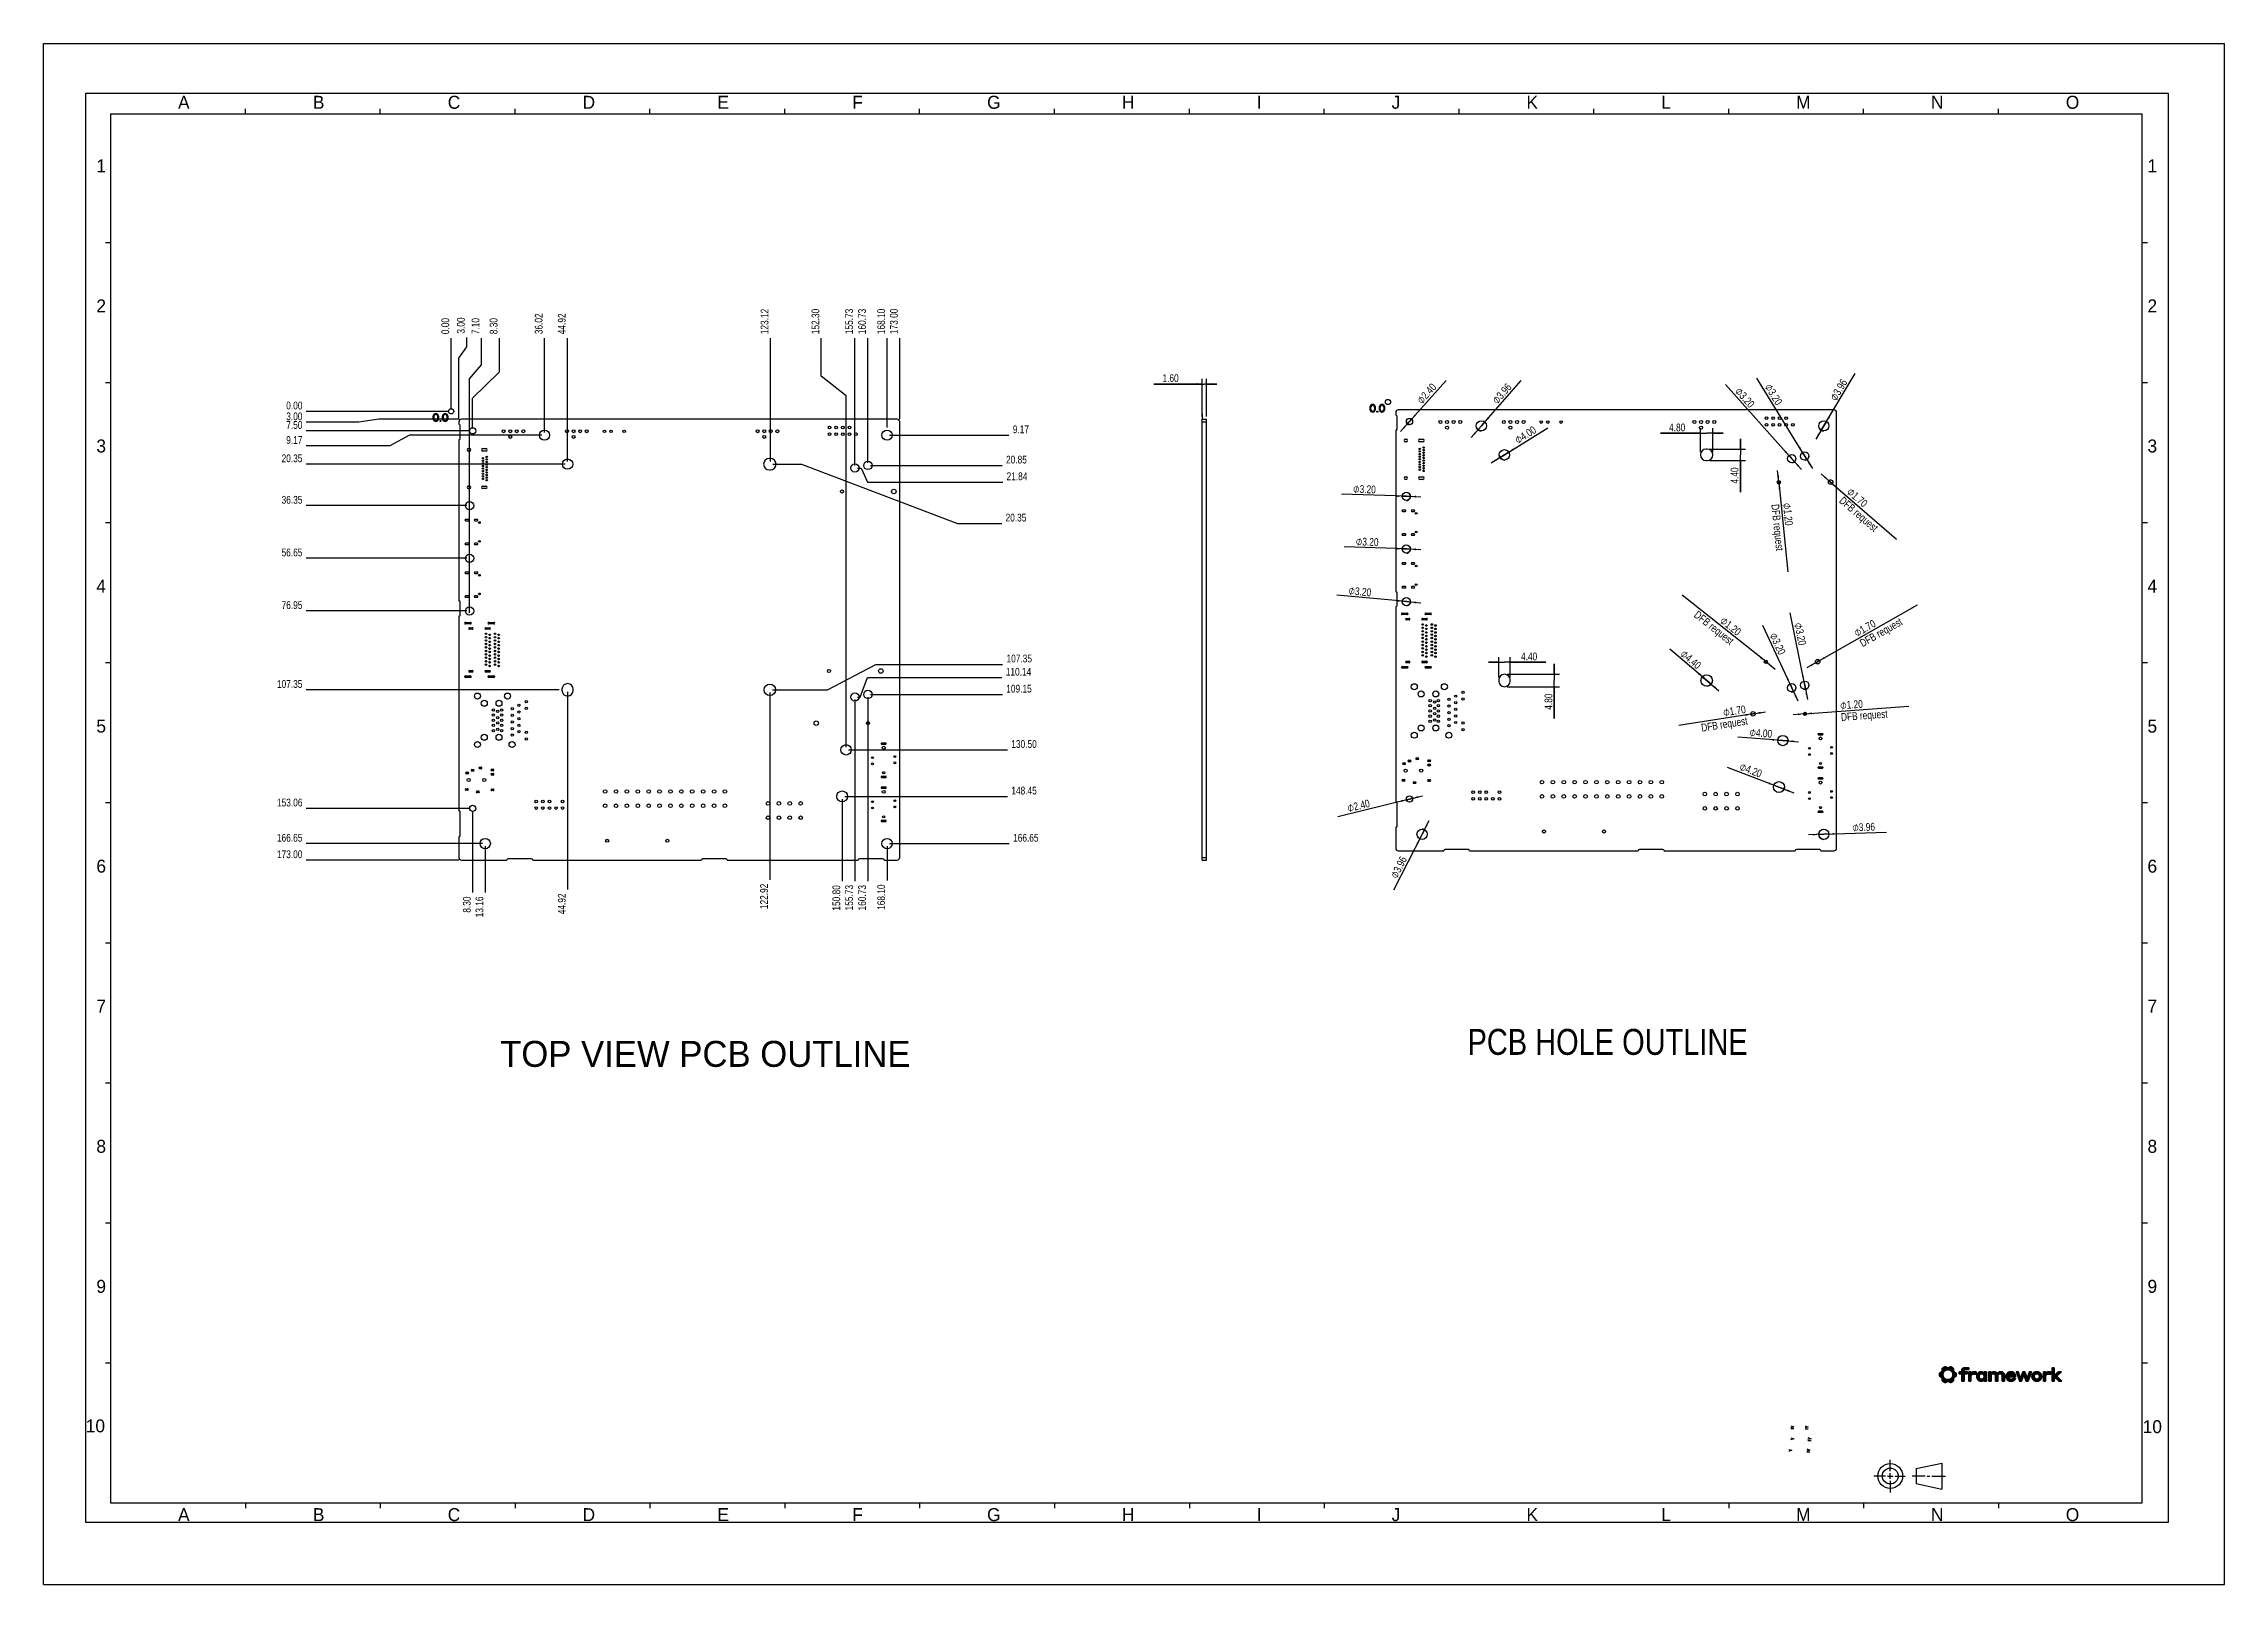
# Model space of a CAD drawing. Header units: millimetres. Extents: x 0 to 841, y 0 to 594.
import ezdxf

# ---------------------------------------------------------------- set-up
doc = ezdxf.new("R2010")
doc.units = ezdxf.units.MM
doc.header["$LTSCALE"] = 46.255
doc.layers.get('0').update_dxf_attribs({"linetype": 'CONTINUOUS'})
doc.layers.add('ASSEM_MEM', color=7, linetype='CONTINUOUS')
doc.layers.add('DETAIL', color=7, linetype='CONTINUOUS')
doc.styles.get("Standard").update_dxf_attribs({"font": 'txt', "width": 0.8})
doc.styles.add('TEXTSTYLE_11', font='ar_wgl__.ttf')
doc.styles.add('TEXTSTYLE_2', font='txt')
doc.styles.add('TEXTSTYLE_3', font='symbol_asme.ttf')
doc.dimstyles.new('DIMSTYLE_1', dxfattribs={"dimtxt": 3, "dimasz": 2.1, "dimexe": 2, "dimexo": 1, "dimgap": 0.75, "dimtad": 0, "dimtih": 1, "dimtoh": 1, "dimzin": 0, "dimdsep": 46, "dimtxsty": 'STANDARD', "dimblk": '_FILLED', "dimblk1": '_FILLED', "dimblk2": '_FILLED', "dimcen": 0.09, "dimazin": 0, "dimtp": 0.01, "dimtm": 0.01, "dimtfac": 1, "dimtofl": 0, "dimtmove": 0, "dimatfit": 3, "dimldrblk": '_FILLED', "dimfxl": 1, "dimtolj": 1, "dimtzin": 0, "dimarcsym": 0})
doc.dimstyles.new('DIMSTYLE_2', dxfattribs={"dimtxt": 3, "dimasz": 2.1, "dimexe": 2, "dimexo": 1, "dimtad": 1, "dimzin": 0, "dimdsep": 46, "dimtxsty": 'STANDARD', "dimblk": '_FILLED', "dimblk1": '_FILLED', "dimblk2": '_FILLED', "dimcen": 0.09, "dimazin": 0, "dimtp": 0.01, "dimtm": 0.01, "dimtfac": 1, "dimtmove": 0, "dimatfit": 2, "dimldrblk": '_FILLED', "dimfxl": 1, "dimtolj": 1, "dimtzin": 0, "dimarcsym": 0})
doc.dimstyles.new('DIMSTYLE_3', dxfattribs={"dimtxt": 3, "dimasz": 2.1, "dimexe": 2, "dimexo": 1, "dimgap": 0.75, "dimtad": 1, "dimzin": 0, "dimdsep": 46, "dimtxsty": 'STANDARD', "dimblk": '_FILLED', "dimblk1": '_FILLED', "dimblk2": '_FILLED', "dimcen": 0.09, "dimazin": 0, "dimtp": 0.01, "dimtm": 0.01, "dimtfac": 1, "dimtofl": 0, "dimtmove": 0, "dimatfit": 3, "dimldrblk": '_FILLED', "dimfxl": 1, "dimtolj": 1, "dimtzin": 0, "dimarcsym": 0})

msp = doc.modelspace()

# ---------------------------------------------------------------- texts
at = {"color": 7, "linetype": 'CONTINUOUS', "char_height": 5, "attachment_point": 1, "line_spacing_factor": 0.9, "style": 'TEXTSTYLE_2'}
for s, insert, width in [('A', (51.842, 573.885), 5), ('B', (103.842, 573.885), 5), ('C', (155.842, 573.885), 5), ('D', (207.842, 573.885), 5), ('E', (259.842, 573.885), 5), ('F', (311.842, 573.885), 5), ('G', (363.842, 573.885), 5), ('H', (415.842, 573.885), 5), ('I', (467.842, 573.885), 5), ('J', (519.842, 573.885), 5), ('K', (571.842, 573.885), 5), ('L', (623.842, 573.885), 5), ('M', (675.842, 573.885), 5), ('N', (727.842, 573.885), 5), ('O', (779.842, 573.885), 5), ('1', (20.342, 549.385), 5), ('1', (811.342, 549.385), 5), ('2', (20.342, 495.385), 5), ('2', (811.342, 495.385), 5), ('3', (20.342, 441.385), 5), ('3', (811.342, 441.385), 5), ('4', (20.342, 387.385), 5), ('4', (811.342, 387.385), 5), ('5', (20.342, 333.385), 5), ('5', (811.342, 333.385), 5), ('6', (20.342, 279.385), 5), ('6', (811.342, 279.385), 5), ('7', (20.342, 225.385), 5), ('7', (811.342, 225.385), 5), ('8', (20.342, 171.385), 5), ('8', (811.342, 171.385), 5), ('9', (20.342, 117.385), 5), ('9', (811.342, 117.385), 5), ('10', (16.248, 63.615), 10), ('10', (809.484, 63.302), 10), ('A', (51.842, 29.385), 5), ('B', (103.842, 29.385), 5), ('C', (155.842, 29.385), 5), ('D', (207.842, 29.385), 5), ('E', (259.842, 29.385), 5), ('F', (311.842, 29.385), 5), ('G', (363.842, 29.385), 5), ('H', (415.842, 29.385), 5), ('I', (467.842, 29.385), 5), ('J', (519.842, 29.385), 5), ('K', (571.842, 29.385), 5), ('L', (623.842, 29.385), 5), ('M', (675.842, 29.385), 5), ('N', (727.842, 29.385), 5), ('O', (779.842, 29.385), 5)]:
    msp.add_mtext(s, dxfattribs=dict(at, insert=insert, width=width))
at = {"layer": 'DETAIL', "color": 7, "linetype": 'CONTINUOUS', "insert": (546.152, 214.147), "char_height": 10, "width": 142.83271, "attachment_point": 1, "line_spacing_factor": 0.9}
msp.add_mtext(' \\fArial WGL;PCB HOLE OUTLINE', dxfattribs=at)
at = {"layer": 'DETAIL', "color": 7, "linetype": 'CONTINUOUS', "insert": (176.061, 209.522), "char_height": 10, "width": 164.98141, "attachment_point": 1, "line_spacing_factor": 0.9, "style": 'TEXTSTYLE_11'}
msp.add_mtext('TOP VIEW PCB OUTLINE', dxfattribs=at)

# ---------------------------------------------------------------- blocks, each defined once
blk = doc.blocks.new('SYM301_BL0', base_point=(680.55, 51.63))
at = {"color": 7, "linetype": 'CONTINUOUS'}
for p, q in [((679.93, 52.2), (681.17, 51.73)), ((681.15, 51.73), (679.93, 51.42)), ((679.93, 51.05), (681.12, 51.05))]:
    blk.add_line(p, q, dxfattribs=at)
blk = doc.blocks.new('SYM301_BL1', base_point=(681.04, 56.01))
at = {"color": 7, "linetype": 'CONTINUOUS'}
for p, q in [((680.42, 56.59), (681.66, 56.12)), ((681.63, 56.12), (680.42, 55.81)), ((680.42, 55.44), (681.61, 55.44))]:
    blk.add_line(p, q, dxfattribs=at)
blk = doc.blocks.new('SYM301_BL2', base_point=(679.89, 60.52))
at = {"color": 7, "linetype": 'CONTINUOUS'}
for p, q in [((679.27, 61.1), (680.51, 60.63)), ((680.49, 60.63), (679.27, 60.32)), ((679.27, 59.95), (680.46, 59.95))]:
    blk.add_line(p, q, dxfattribs=at)
blk = doc.blocks.new('SYM301_BL3', base_point=(674.39, 60.6))
at = {"color": 7, "linetype": 'CONTINUOUS'}
for p, q in [((673.77, 61.17), (675.01, 60.71)), ((674.99, 60.71), (673.77, 60.4)), ((673.77, 60.03), (674.96, 60.03))]:
    blk.add_line(p, q, dxfattribs=at)
blk = doc.blocks.new('SYM001_BL4', base_point=(674.36, 56.08))
at = {"color": 7, "linetype": 'CONTINUOUS'}
for p, q in [((674.98, 56.16), (673.74, 55.69)), ((673.76, 56.47), (674.98, 56.16))]:
    blk.add_line(p, q, dxfattribs=at)
blk = doc.blocks.new('SYM001_BL5', base_point=(673.63, 51.64))
at = {"color": 7, "linetype": 'CONTINUOUS'}
for p, q in [((674.25, 51.71), (673.01, 51.25)), ((673.03, 52.03), (674.25, 51.71))]:
    blk.add_line(p, q, dxfattribs=at)
blk = doc.blocks.new('*D0')
at = {"color": 7, "linetype": 'CONTINUOUS'}
for p, q in [((121.53, 448.06), (101.31, 448.06)), ((129.31, 449.23), (121.53, 448.06)), ((160.15, 449.23), (129.31, 449.23))]:
    blk.add_line(p, q, dxfattribs=at)
at = {"color": 7, "linetype": 'CONTINUOUS', "insert": (99.81, 451.81), "char_height": 3, "width": 9.6, "attachment_point": 3, "line_spacing_factor": 0.9}
blk.add_mtext('3.00', dxfattribs=at)
blk = doc.blocks.new('_FILLED')
at = {"color": 0, "linetype": 'BYBLOCK'}
blk.add_solid([(0, 0), (-1, 0.17), (-1, -0.17)], dxfattribs=at)
blk = doc.blocks.new('*D1')
at = {"color": 7, "linetype": 'CONTINUOUS'}
blk.add_line((156.15, 452.23), (101.31, 452.23), dxfattribs=at)
at = {"color": 7, "linetype": 'CONTINUOUS', "insert": (99.81, 455.98), "char_height": 3, "width": 9.6, "attachment_point": 3, "line_spacing_factor": 0.9}
blk.add_mtext('0.00', dxfattribs=at)
blk = doc.blocks.new('*D2')
at = {"color": 7, "linetype": 'CONTINUOUS'}
blk.add_line((160.15, 279.23), (101.31, 279.23), dxfattribs=at)
at = {"color": 7, "linetype": 'CONTINUOUS', "insert": (99.81, 282.98), "char_height": 3, "width": 14.4, "attachment_point": 3, "line_spacing_factor": 0.9}
blk.add_mtext('173.00', dxfattribs=at)
blk = doc.blocks.new('*D3')
at = {"color": 7, "linetype": 'CONTINUOUS'}
for p, q in [((163.16, 477.08), (163.16, 480.7)), ((160.15, 472.74), (163.16, 477.08)), ((160.15, 449.23), (160.15, 472.74))]:
    blk.add_line(p, q, dxfattribs=at)
at = {"color": 7, "linetype": 'CONTINUOUS', "insert": (159.41, 482.2), "char_height": 3, "width": 9.6, "attachment_point": 1, "rotation": 90, "line_spacing_factor": 0.9}
blk.add_mtext('3.00', dxfattribs=at)
blk = doc.blocks.new('*D4')
at = {"color": 7, "linetype": 'CONTINUOUS'}
blk.add_line((157.15, 453.23), (157.15, 480.47), dxfattribs=at)
at = {"color": 7, "linetype": 'CONTINUOUS', "insert": (153.4, 481.97), "char_height": 3, "width": 9.6, "attachment_point": 1, "rotation": 90, "line_spacing_factor": 0.9}
blk.add_mtext('0.00', dxfattribs=at)
blk = doc.blocks.new('*D5')
at = {"color": 7, "linetype": 'CONTINUOUS'}
blk.add_line((330.15, 449.23), (330.15, 480.51), dxfattribs=at)
at = {"color": 7, "linetype": 'CONTINUOUS', "insert": (326.4, 482.01), "char_height": 3, "width": 14.4, "attachment_point": 1, "rotation": 90, "line_spacing_factor": 0.9}
blk.add_mtext('173.00', dxfattribs=at)
blk = doc.blocks.new('*D6')
at = {"color": 7, "linetype": 'CONTINUOUS'}
for p, q in [((175.78, 467.5), (175.78, 480.47)), ((165.45, 457.29), (175.78, 467.5)), ((165.45, 445.73), (165.45, 457.29))]:
    blk.add_line(p, q, dxfattribs=at)
at = {"color": 7, "linetype": 'CONTINUOUS', "insert": (172.03, 481.97), "char_height": 3, "width": 9.6, "attachment_point": 1, "rotation": 90, "line_spacing_factor": 0.9}
blk.add_mtext('8.30', dxfattribs=at)
blk = doc.blocks.new('*D7')
at = {"color": 7, "linetype": 'CONTINUOUS'}
blk.add_line((193.17, 444.06), (193.17, 480.47), dxfattribs=at)
at = {"color": 7, "linetype": 'CONTINUOUS', "insert": (189.42, 481.97), "char_height": 3, "width": 12, "attachment_point": 1, "rotation": 90, "line_spacing_factor": 0.9}
blk.add_mtext('36.02', dxfattribs=at)
blk = doc.blocks.new('*D8')
at = {"color": 7, "linetype": 'CONTINUOUS'}
blk.add_line((325.25, 446.04), (325.25, 480.47), dxfattribs=at)
at = {"color": 7, "linetype": 'CONTINUOUS', "insert": (321.5, 481.97), "char_height": 3, "width": 14.4, "attachment_point": 1, "rotation": 90, "line_spacing_factor": 0.9}
blk.add_mtext('168.10', dxfattribs=at)
blk = doc.blocks.new('*D9')
at = {"color": 7, "linetype": 'CONTINUOUS'}
blk.add_line((202.07, 432.88), (202.07, 480.47), dxfattribs=at)
at = {"color": 7, "linetype": 'CONTINUOUS', "insert": (198.32, 481.97), "char_height": 3, "width": 12, "attachment_point": 1, "rotation": 90, "line_spacing_factor": 0.9}
blk.add_mtext('44.92', dxfattribs=at)
blk = doc.blocks.new('*D10')
at = {"color": 7, "linetype": 'CONTINUOUS'}
blk.add_line((280.27, 432.88), (280.27, 480.47), dxfattribs=at)
at = {"color": 7, "linetype": 'CONTINUOUS', "insert": (276.52, 481.97), "char_height": 3, "width": 14.4, "attachment_point": 1, "rotation": 90, "line_spacing_factor": 0.9}
blk.add_mtext('123.12', dxfattribs=at)
blk = doc.blocks.new('*D11')
at = {"color": 7, "linetype": 'CONTINUOUS'}
for p, q in [((168.81, 470.18), (168.81, 480.47)), ((164.25, 464.77), (168.81, 470.18)), ((164.25, 374.53), (164.25, 464.77))]:
    blk.add_line(p, q, dxfattribs=at)
at = {"color": 7, "linetype": 'CONTINUOUS', "insert": (165.06, 481.97), "char_height": 3, "width": 9.6, "attachment_point": 1, "rotation": 90, "line_spacing_factor": 0.9}
blk.add_mtext('7.10', dxfattribs=at)
blk = doc.blocks.new('*D12')
at = {"color": 7, "linetype": 'CONTINUOUS'}
blk.add_line((202.07, 344.08), (202.07, 267.88), dxfattribs=at)
at = {"color": 7, "linetype": 'CONTINUOUS', "insert": (198.32, 266.38), "char_height": 3, "width": 12, "attachment_point": 3, "rotation": 90, "line_spacing_factor": 0.9}
blk.add_mtext('44.92', dxfattribs=at)
blk = doc.blocks.new('*D13')
at = {"color": 7, "linetype": 'CONTINUOUS'}
blk.add_line((280.07, 343.88), (280.07, 271.63), dxfattribs=at)
at = {"color": 7, "linetype": 'CONTINUOUS', "insert": (276.32, 270.13), "char_height": 3, "width": 14.4, "attachment_point": 3, "rotation": 90, "line_spacing_factor": 0.9}
blk.add_mtext('122.92', dxfattribs=at)
blk = doc.blocks.new('*D14')
at = {"color": 7, "linetype": 'CONTINUOUS'}
blk.add_line((312.88, 431.39), (312.88, 480.47), dxfattribs=at)
at = {"color": 7, "linetype": 'CONTINUOUS', "insert": (309.13, 481.97), "char_height": 3, "width": 14.4, "attachment_point": 1, "rotation": 90, "line_spacing_factor": 0.9}
blk.add_mtext('155.73', dxfattribs=at)
blk = doc.blocks.new('*D15')
at = {"color": 7, "linetype": 'CONTINUOUS'}
blk.add_line((317.88, 432.38), (317.88, 480.47), dxfattribs=at)
at = {"color": 7, "linetype": 'CONTINUOUS', "insert": (314.13, 481.97), "char_height": 3, "width": 14.4, "attachment_point": 1, "rotation": 90, "line_spacing_factor": 0.9}
blk.add_mtext('160.73', dxfattribs=at)
blk = doc.blocks.new('*D16')
at = {"color": 7, "linetype": 'CONTINUOUS'}
blk.add_line((312.88, 341.09), (312.88, 271.15), dxfattribs=at)
at = {"color": 7, "linetype": 'CONTINUOUS', "insert": (309.13, 269.65), "char_height": 3, "width": 14.4, "attachment_point": 3, "rotation": 90, "line_spacing_factor": 0.9}
blk.add_mtext('155.73', dxfattribs=at)
blk = doc.blocks.new('*D17')
at = {"color": 7, "linetype": 'CONTINUOUS'}
blk.add_line((317.88, 342.08), (317.88, 271.11), dxfattribs=at)
at = {"color": 7, "linetype": 'CONTINUOUS', "insert": (314.13, 269.61), "char_height": 3, "width": 14.4, "attachment_point": 3, "rotation": 90, "line_spacing_factor": 0.9}
blk.add_mtext('160.73', dxfattribs=at)
blk = doc.blocks.new('*D18')
at = {"color": 7, "linetype": 'CONTINUOUS'}
blk.add_line((325.25, 284.58), (325.25, 271.34), dxfattribs=at)
at = {"color": 7, "linetype": 'CONTINUOUS', "insert": (321.5, 269.84), "char_height": 3, "width": 14.4, "attachment_point": 3, "rotation": 90, "line_spacing_factor": 0.9}
blk.add_mtext('168.10', dxfattribs=at)
blk = doc.blocks.new('*D19')
at = {"color": 7, "linetype": 'CONTINUOUS'}
blk.add_line((170.31, 284.58), (170.31, 266.7), dxfattribs=at)
at = {"color": 7, "linetype": 'CONTINUOUS', "insert": (166.56, 265.2), "char_height": 3, "width": 12, "attachment_point": 3, "rotation": 90, "line_spacing_factor": 0.9}
blk.add_mtext('13.16', dxfattribs=at)
blk = doc.blocks.new('*D20')
at = {"color": 7, "linetype": 'CONTINUOUS'}
blk.add_line((165.45, 298.17), (165.45, 266.7), dxfattribs=at)
at = {"color": 7, "linetype": 'CONTINUOUS', "insert": (161.7, 265.2), "char_height": 3, "width": 9.6, "attachment_point": 3, "rotation": 90, "line_spacing_factor": 0.9}
blk.add_mtext('8.30', dxfattribs=at)
blk = doc.blocks.new('*D21')
at = {"color": 7, "linetype": 'CONTINUOUS'}
for p, q in [((299.9, 465.79), (299.9, 480.47)), ((309.45, 458.22), (299.9, 465.79)), ((309.45, 322.73), (309.45, 458.22))]:
    blk.add_line(p, q, dxfattribs=at)
at = {"color": 7, "linetype": 'CONTINUOUS', "insert": (296.15, 481.97), "char_height": 3, "width": 14.4, "attachment_point": 1, "rotation": 90, "line_spacing_factor": 0.9}
blk.add_mtext('152.30', dxfattribs=at)
blk = doc.blocks.new('*D22')
at = {"color": 7, "linetype": 'CONTINUOUS'}
blk.add_line((307.95, 302.78), (307.95, 271.06), dxfattribs=at)
at = {"color": 7, "linetype": 'CONTINUOUS', "insert": (304.2, 269.56), "char_height": 3, "width": 14.4, "attachment_point": 3, "rotation": 90, "line_spacing_factor": 0.9}
blk.add_mtext('150.80', dxfattribs=at)
blk = doc.blocks.new('*D23')
at = {"color": 7, "linetype": 'CONTINUOUS'}
blk.add_line((164.45, 444.73), (101.31, 444.73), dxfattribs=at)
at = {"color": 7, "linetype": 'CONTINUOUS', "insert": (99.81, 448.48), "char_height": 3, "width": 9.6, "attachment_point": 3, "line_spacing_factor": 0.9}
blk.add_mtext('7.50', dxfattribs=at)
blk = doc.blocks.new('*D24')
at = {"color": 7, "linetype": 'CONTINUOUS'}
for p, q in [((133.46, 438.92), (101.31, 438.92)), ((141.15, 443.06), (133.46, 438.92)), ((192.17, 443.06), (141.15, 443.06))]:
    blk.add_line(p, q, dxfattribs=at)
at = {"color": 7, "linetype": 'CONTINUOUS', "insert": (99.81, 442.67), "char_height": 3, "width": 9.6, "attachment_point": 3, "line_spacing_factor": 0.9}
blk.add_mtext('9.17', dxfattribs=at)
blk = doc.blocks.new('*D25')
at = {"color": 7, "linetype": 'CONTINUOUS'}
blk.add_line((163.25, 415.88), (101.31, 415.88), dxfattribs=at)
at = {"color": 7, "linetype": 'CONTINUOUS', "insert": (99.81, 419.63), "char_height": 3, "width": 12, "attachment_point": 3, "line_spacing_factor": 0.9}
blk.add_mtext('36.35', dxfattribs=at)
blk = doc.blocks.new('*D26')
at = {"color": 7, "linetype": 'CONTINUOUS'}
blk.add_line((163.25, 395.58), (101.31, 395.58), dxfattribs=at)
at = {"color": 7, "linetype": 'CONTINUOUS', "insert": (99.81, 399.33), "char_height": 3, "width": 12, "attachment_point": 3, "line_spacing_factor": 0.9}
blk.add_mtext('56.65', dxfattribs=at)
blk = doc.blocks.new('*D27')
at = {"color": 7, "linetype": 'CONTINUOUS'}
blk.add_line((163.25, 375.28), (101.31, 375.28), dxfattribs=at)
at = {"color": 7, "linetype": 'CONTINUOUS', "insert": (99.81, 379.03), "char_height": 3, "width": 12, "attachment_point": 3, "line_spacing_factor": 0.9}
blk.add_mtext('76.95', dxfattribs=at)
blk = doc.blocks.new('*D28')
at = {"color": 7, "linetype": 'CONTINUOUS'}
blk.add_line((164.45, 299.17), (101.31, 299.17), dxfattribs=at)
at = {"color": 7, "linetype": 'CONTINUOUS', "insert": (99.81, 302.92), "char_height": 3, "width": 14.4, "attachment_point": 3, "line_spacing_factor": 0.9}
blk.add_mtext('153.06', dxfattribs=at)
blk = doc.blocks.new('*D29')
at = {"color": 7, "linetype": 'CONTINUOUS'}
blk.add_line((169.31, 285.58), (101.31, 285.58), dxfattribs=at)
at = {"color": 7, "linetype": 'CONTINUOUS', "insert": (99.81, 289.33), "char_height": 3, "width": 14.4, "attachment_point": 3, "line_spacing_factor": 0.9}
blk.add_mtext('166.65', dxfattribs=at)
blk = doc.blocks.new('*D30')
at = {"color": 7, "linetype": 'CONTINUOUS'}
blk.add_line((326.25, 285.58), (372.37, 285.58), dxfattribs=at)
at = {"color": 7, "linetype": 'CONTINUOUS', "insert": (373.87, 289.33), "char_height": 3, "width": 14.4, "attachment_point": 1, "line_spacing_factor": 0.9}
blk.add_mtext('166.65', dxfattribs=at)
blk = doc.blocks.new('*D31')
at = {"color": 7, "linetype": 'CONTINUOUS'}
blk.add_line((308.95, 303.78), (371.7, 303.78), dxfattribs=at)
at = {"color": 7, "linetype": 'CONTINUOUS', "insert": (373.2, 307.53), "char_height": 3, "width": 14.4, "attachment_point": 1, "line_spacing_factor": 0.9}
blk.add_mtext('148.45', dxfattribs=at)
blk = doc.blocks.new('*D32')
at = {"color": 7, "linetype": 'CONTINUOUS'}
blk.add_line((310.45, 321.73), (371.69, 321.73), dxfattribs=at)
at = {"color": 7, "linetype": 'CONTINUOUS', "insert": (373.19, 325.48), "char_height": 3, "width": 14.4, "attachment_point": 1, "line_spacing_factor": 0.9}
blk.add_mtext('130.50', dxfattribs=at)
blk = doc.blocks.new('*D33')
at = {"color": 7, "linetype": 'CONTINUOUS'}
for p, q in [((302.25, 344.88), (320.98, 354.7)), ((320.98, 354.7), (369.84, 354.7)), ((281.07, 344.88), (302.25, 344.88))]:
    blk.add_line(p, q, dxfattribs=at)
at = {"color": 7, "linetype": 'CONTINUOUS', "insert": (371.34, 358.45), "char_height": 3, "width": 14.4, "attachment_point": 1, "line_spacing_factor": 0.9}
blk.add_mtext('107.35', dxfattribs=at)
blk = doc.blocks.new('*D34')
at = {"color": 7, "linetype": 'CONTINUOUS'}
for p, q in [((314.94, 342.09), (317.74, 349.6)), ((317.74, 349.6), (369.55, 349.6)), ((313.88, 342.09), (314.94, 342.09))]:
    blk.add_line(p, q, dxfattribs=at)
at = {"color": 7, "linetype": 'CONTINUOUS', "insert": (371.05, 353.35), "char_height": 3, "width": 14.4, "attachment_point": 1, "line_spacing_factor": 0.9}
blk.add_mtext('110.14', dxfattribs=at)
blk = doc.blocks.new('*D35')
at = {"color": 7, "linetype": 'CONTINUOUS'}
blk.add_line((318.88, 343.08), (369.74, 343.08), dxfattribs=at)
at = {"color": 7, "linetype": 'CONTINUOUS', "insert": (371.24, 346.83), "char_height": 3, "width": 14.4, "attachment_point": 1, "line_spacing_factor": 0.9}
blk.add_mtext('109.15', dxfattribs=at)
blk = doc.blocks.new('*D36')
at = {"color": 7, "linetype": 'CONTINUOUS'}
blk.add_line((201.07, 431.88), (101.31, 431.88), dxfattribs=at)
at = {"color": 7, "linetype": 'CONTINUOUS', "insert": (99.81, 435.63), "char_height": 3, "width": 12, "attachment_point": 3, "line_spacing_factor": 0.9}
blk.add_mtext('20.35', dxfattribs=at)
blk = doc.blocks.new('*D37')
at = {"color": 7, "linetype": 'CONTINUOUS'}
for p, q in [((281.27, 431.88), (292.31, 431.88)), ((292.31, 431.88), (352.43, 409.02)), ((352.43, 409.02), (369.47, 409.02))]:
    blk.add_line(p, q, dxfattribs=at)
at = {"color": 7, "linetype": 'CONTINUOUS', "insert": (370.97, 412.77), "char_height": 3, "width": 12, "attachment_point": 1, "line_spacing_factor": 0.9}
blk.add_mtext('20.35', dxfattribs=at)
blk = doc.blocks.new('*D38')
at = {"color": 7, "linetype": 'CONTINUOUS'}
for p, q in [((313.88, 430.39), (315.25, 430.39)), ((315.25, 430.39), (317.77, 424.95)), ((317.77, 424.95), (369.86, 424.95))]:
    blk.add_line(p, q, dxfattribs=at)
at = {"color": 7, "linetype": 'CONTINUOUS', "insert": (371.36, 428.7), "char_height": 3, "width": 12, "attachment_point": 1, "line_spacing_factor": 0.9}
blk.add_mtext('21.84', dxfattribs=at)
blk = doc.blocks.new('*D39')
at = {"color": 7, "linetype": 'CONTINUOUS'}
blk.add_line((318.88, 431.38), (369.65, 431.38), dxfattribs=at)
at = {"color": 7, "linetype": 'CONTINUOUS', "insert": (371.15, 435.13), "char_height": 3, "width": 12, "attachment_point": 1, "line_spacing_factor": 0.9}
blk.add_mtext('20.85', dxfattribs=at)
blk = doc.blocks.new('*D40')
at = {"color": 7, "linetype": 'CONTINUOUS'}
blk.add_line((326.25, 443.06), (372.26, 443.06), dxfattribs=at)
at = {"color": 7, "linetype": 'CONTINUOUS', "insert": (373.76, 446.81), "char_height": 3, "width": 9.6, "attachment_point": 1, "line_spacing_factor": 0.9}
blk.add_mtext('9.17', dxfattribs=at)
blk = doc.blocks.new('*D41')
at = {"color": 7, "linetype": 'CONTINUOUS'}
blk.add_line((198.87, 344.88), (101.31, 344.88), dxfattribs=at)
at = {"color": 7, "linetype": 'CONTINUOUS', "insert": (99.81, 348.63), "char_height": 3, "width": 14.4, "attachment_point": 3, "line_spacing_factor": 0.9}
blk.add_mtext('107.35', dxfattribs=at)
blk = doc.blocks.new('*D42')
at = {"color": 7, "linetype": 'CONTINUOUS'}
for p, q in [((526.73, 448.32), (540.86, 464.12)), ((526.73, 448.32), (523.27, 444.44)), ((525.94, 447.42), (526.73, 448.32)), ((525.94, 447.42), (525.94, 447.42)), ((527.53, 449.21), (526.73, 448.32)), ((527.53, 449.21), (527.53, 449.21))]:
    blk.add_line(p, q, dxfattribs=at)
at = {"color": 7, "linetype": 'CONTINUOUS', "xscale": 2.1, "yscale": 2.1, "zscale": 2.1}
for p, rotation in [((525.94, 447.42), 48.2165899218), ((527.53, 449.21), 228.2178801132)]:
    blk.add_blockref('_FILLED', p, dxfattribs=dict(at, rotation=rotation))
at = {"color": 7, "linetype": 'CONTINUOUS', "insert": (529.31, 456.83), "char_height": 3, "width": 19.7077, "attachment_point": 1, "rotation": 48.21835, "line_spacing_factor": 0.9, "style": 'TEXTSTYLE_3'}
blk.add_mtext('⌀\\ftxt;{\\W0.8;2.40}', dxfattribs=at)
blk = doc.blocks.new('*D43')
at = {"color": 7, "linetype": 'CONTINUOUS'}
for p, q in [((554.45, 446.65), (569.84, 464.19)), ((554.45, 446.65), (550.51, 442.15)), ((553.15, 445.16), (554.45, 446.65)), ((555.76, 448.14), (554.45, 446.65)), ((555.76, 448.14), (555.76, 448.14)), ((553.15, 445.16), (553.15, 445.16))]:
    blk.add_line(p, q, dxfattribs=at)
at = {"color": 7, "linetype": 'CONTINUOUS', "xscale": 2.1, "yscale": 2.1, "zscale": 2.1}
for p, rotation in [((555.76, 448.14), 228.7568803481), ((553.15, 445.16), 48.7568803481)]:
    blk.add_blockref('_FILLED', p, dxfattribs=dict(at, rotation=rotation))
at = {"color": 7, "linetype": 'CONTINUOUS', "insert": (558.35, 456.78), "char_height": 3, "width": 19.7077, "attachment_point": 1, "rotation": 48.75588, "line_spacing_factor": 0.9, "style": 'TEXTSTYLE_3'}
blk.add_mtext('⌀\\ftxt;{\\W0.8;3.96}', dxfattribs=at)
blk = doc.blocks.new('*D44')
at = {"color": 7, "linetype": 'CONTINUOUS'}
for p, q in [((686.53, 446.65), (698.66, 466.83)), ((686.53, 446.65), (683.45, 441.52)), ((685.51, 444.95), (686.53, 446.65)), ((687.55, 448.34), (686.53, 446.65)), ((687.55, 448.34), (687.55, 448.34)), ((685.51, 444.95), (685.51, 444.95))]:
    blk.add_line(p, q, dxfattribs=at)
at = {"color": 7, "linetype": 'CONTINUOUS', "xscale": 2.1, "yscale": 2.1, "zscale": 2.1}
for p, rotation in [((687.55, 448.34), 238.9927437509), ((685.51, 444.95), 58.9960629416)]:
    blk.add_blockref('_FILLED', p, dxfattribs=dict(at, rotation=rotation))
at = {"color": 7, "linetype": 'CONTINUOUS', "insert": (688.68, 457.5), "char_height": 3, "width": 19.7077, "attachment_point": 1, "rotation": 58.99421, "line_spacing_factor": 0.9, "style": 'TEXTSTYLE_3'}
blk.add_mtext('⌀\\ftxt;{\\W0.8;3.96}', dxfattribs=at)
blk = doc.blocks.new('*D45')
at = {"color": 7, "linetype": 'CONTINUOUS'}
for p, q in [((563.35, 435.47), (580.06, 445.89)), ((563.35, 435.47), (558.26, 432.29)), ((561.66, 434.41), (563.35, 435.47)), ((561.66, 434.41), (561.66, 434.41)), ((565.05, 436.53), (563.35, 435.47)), ((565.05, 436.53), (565.05, 436.53))]:
    blk.add_line(p, q, dxfattribs=at)
at = {"color": 7, "linetype": 'CONTINUOUS', "xscale": 2.1, "yscale": 2.1, "zscale": 2.1}
for p, rotation in [((565.05, 436.53), 211.9696696898), ((561.66, 434.41), 31.9676193538)]:
    blk.add_blockref('_FILLED', p, dxfattribs=dict(at, rotation=rotation))
at = {"color": 7, "linetype": 'CONTINUOUS', "insert": (566.93, 442.12), "char_height": 3, "width": 19.7077, "attachment_point": 1, "rotation": 31.97108, "line_spacing_factor": 0.9, "style": 'TEXTSTYLE_3'}
blk.add_mtext('⌀\\ftxt;{\\W0.8;4.00}', dxfattribs=at)
blk = doc.blocks.new('*D46')
at = {"color": 7, "linetype": 'CONTINUOUS'}
for p, q in [((642.55, 437.67), (656.34, 437.67)), ((654.34, 437.67), (654.34, 441.67)), ((654.34, 441.67), (654.34, 435.47)), ((642.55, 433.27), (656.34, 433.27)), ((654.34, 421.02), (654.34, 435.47)), ((654.34, 433.27), (654.34, 421.02))]:
    blk.add_line(p, q, dxfattribs=at)
at = {"color": 7, "linetype": 'CONTINUOUS', "xscale": 2.1, "yscale": 2.1, "zscale": 2.1}
for p, rotation in [((654.34, 437.67), 270), ((654.34, 433.27), 90)]:
    blk.add_blockref('_FILLED', p, dxfattribs=dict(at, rotation=rotation))
at = {"color": 7, "linetype": 'CONTINUOUS', "insert": (650.59, 430.62), "char_height": 3, "width": 9.6, "attachment_point": 3, "rotation": 90, "line_spacing_factor": 0.9}
blk.add_mtext('4.40', dxfattribs=at)
blk = doc.blocks.new('*D47')
at = {"color": 7, "linetype": 'CONTINUOUS'}
for p, q in [((679.16, 434.97), (660.63, 465.08)), ((678.33, 436.33), (678.33, 436.33)), ((678.33, 436.33), (679.16, 434.97)), ((680, 433.6), (679.16, 434.97)), ((679.16, 434.97), (682.1, 430.2)), ((680, 433.6), (680, 433.6))]:
    blk.add_line(p, q, dxfattribs=at)
at = {"color": 7, "linetype": 'CONTINUOUS', "xscale": 2.1, "yscale": 2.1, "zscale": 2.1}
for p, rotation in [((678.33, 436.33), 301.6080096657), ((680, 433.6), 121.6080096657)]:
    blk.add_blockref('_FILLED', p, dxfattribs=dict(at, rotation=rotation))
at = {"color": 7, "linetype": 'CONTINUOUS', "insert": (670.71, 455.85), "char_height": 3, "width": 19.7077, "attachment_point": 3, "rotation": 301.60869, "line_spacing_factor": 0.9, "style": 'TEXTSTYLE_3'}
blk.add_mtext('⌀\\ftxt;{\\W0.8;3.20}', dxfattribs=at)
blk = doc.blocks.new('*D48')
at = {"color": 7, "linetype": 'CONTINUOUS'}
for p, q in [((674.16, 433.98), (648.55, 462.59)), ((673.1, 435.17), (673.1, 435.17)), ((673.1, 435.17), (674.16, 433.98)), ((675.23, 432.79), (674.16, 433.98)), ((674.16, 433.98), (677.9, 429.81)), ((675.23, 432.79), (675.23, 432.79))]:
    blk.add_line(p, q, dxfattribs=at)
at = {"color": 7, "linetype": 'CONTINUOUS', "xscale": 2.1, "yscale": 2.1, "zscale": 2.1}
for p, rotation in [((673.1, 435.17), 311.8409803487), ((675.23, 432.79), 131.8409803487)]:
    blk.add_blockref('_FILLED', p, dxfattribs=dict(at, rotation=rotation))
at = {"color": 7, "linetype": 'CONTINUOUS', "insert": (660.11, 455.3), "char_height": 3, "width": 19.7077, "attachment_point": 3, "rotation": 311.83936, "line_spacing_factor": 0.9, "style": 'TEXTSTYLE_3'}
blk.add_mtext('⌀\\ftxt;{\\W0.8;3.20}', dxfattribs=at)
blk = doc.blocks.new('*D49')
at = {"color": 7, "linetype": 'CONTINUOUS'}
for p, q in [((679.16, 346.67), (673.51, 374.53)), ((678.85, 348.24), (678.85, 348.24)), ((678.85, 348.24), (679.16, 346.67)), ((679.48, 345.1), (679.16, 346.67)), ((679.16, 346.67), (680.28, 341.18)), ((679.48, 345.1), (679.48, 345.1))]:
    blk.add_line(p, q, dxfattribs=at)
at = {"color": 7, "linetype": 'CONTINUOUS', "xscale": 2.1, "yscale": 2.1, "zscale": 2.1}
for p, rotation in [((678.85, 348.24), 281.4618297309), ((679.48, 345.1), 101.4618297309)]:
    blk.add_blockref('_FILLED', p, dxfattribs=dict(at, rotation=rotation))
at = {"color": 7, "linetype": 'CONTINUOUS', "insert": (679.8, 362.4), "char_height": 3, "width": 19.7077, "attachment_point": 3, "rotation": 281.46324, "line_spacing_factor": 0.9, "style": 'TEXTSTYLE_3'}
blk.add_mtext('⌀\\ftxt;{\\W0.8;3.20}', dxfattribs=at)
blk = doc.blocks.new('*D50')
at = {"color": 7, "linetype": 'CONTINUOUS'}
for p, q in [((674.16, 345.68), (662.96, 369.65)), ((673.49, 347.13), (673.49, 347.13)), ((673.49, 347.13), (674.16, 345.68)), ((674.84, 344.23), (674.16, 345.68)), ((674.16, 345.68), (676.54, 340.6)), ((674.84, 344.23), (674.84, 344.23))]:
    blk.add_line(p, q, dxfattribs=at)
at = {"color": 7, "linetype": 'CONTINUOUS', "xscale": 2.1, "yscale": 2.1, "zscale": 2.1}
for p, rotation in [((673.49, 347.13), 295.0450859), ((674.84, 344.23), 115.0485944233)]:
    blk.add_blockref('_FILLED', p, dxfattribs=dict(at, rotation=rotation))
at = {"color": 7, "linetype": 'CONTINUOUS', "insert": (671.92, 359.33), "char_height": 3, "width": 19.7077, "attachment_point": 3, "rotation": 295.04642, "line_spacing_factor": 0.9, "style": 'TEXTSTYLE_3'}
blk.add_mtext('⌀\\ftxt;{\\W0.8;3.20}', dxfattribs=at)
blk = doc.blocks.new('*D51')
at = {"color": 7, "linetype": 'CONTINUOUS'}
for p, q in [((670.73, 325.32), (653.32, 326.63)), ((668.74, 325.47), (668.74, 325.47)), ((668.74, 325.47), (670.73, 325.32)), ((672.73, 325.17), (670.73, 325.32)), ((670.73, 325.32), (676.72, 324.87)), ((672.73, 325.17), (672.73, 325.17))]:
    blk.add_line(p, q, dxfattribs=at)
at = {"color": 7, "linetype": 'CONTINUOUS', "xscale": 2.1, "yscale": 2.1, "zscale": 2.1}
for p, rotation in [((668.74, 325.47), 355.6994548719), ((672.73, 325.17), 175.6991644625)]:
    blk.add_blockref('_FILLED', p, dxfattribs=dict(at, rotation=rotation))
at = {"color": 7, "linetype": 'CONTINUOUS', "insert": (666.7, 329.38), "char_height": 3, "width": 19.7077, "attachment_point": 3, "rotation": 355.69789, "line_spacing_factor": 0.9, "style": 'TEXTSTYLE_3'}
blk.add_mtext('⌀\\ftxt;{\\W0.8;4.00}', dxfattribs=at)
blk = doc.blocks.new('*D52')
at = {"color": 7, "linetype": 'CONTINUOUS'}
for p, q in [((669.23, 307.37), (649.36, 314.94)), ((667.27, 308.11), (667.27, 308.11)), ((667.27, 308.11), (669.23, 307.37)), ((671.2, 306.62), (669.23, 307.37)), ((669.23, 307.37), (674.94, 305.2)), ((671.2, 306.62), (671.2, 306.62))]:
    blk.add_line(p, q, dxfattribs=at)
at = {"color": 7, "linetype": 'CONTINUOUS', "xscale": 2.1, "yscale": 2.1, "zscale": 2.1}
for p, rotation in [((667.27, 308.11), 339.1511428051), ((671.2, 306.62), 159.1511428051)]:
    blk.add_blockref('_FILLED', p, dxfattribs=dict(at, rotation=rotation))
at = {"color": 7, "linetype": 'CONTINUOUS', "insert": (662.97, 313.77), "char_height": 3, "width": 19.7077, "attachment_point": 3, "rotation": 339.15156, "line_spacing_factor": 0.9, "style": 'TEXTSTYLE_3'}
blk.add_mtext('⌀\\ftxt;{\\W0.8;4.20}', dxfattribs=at)
blk = doc.blocks.new('*D53')
at = {"color": 7, "linetype": 'CONTINUOUS'}
for p, q in [((686.53, 289.17), (680.56, 288.96)), ((684.56, 289.1), (686.53, 289.17)), ((684.56, 289.1), (684.56, 289.1)), ((686.53, 289.17), (710.72, 290.01)), ((688.51, 289.24), (686.53, 289.17)), ((688.51, 289.24), (688.51, 289.24))]:
    blk.add_line(p, q, dxfattribs=at)
at = {"color": 7, "linetype": 'CONTINUOUS', "xscale": 2.1, "yscale": 2.1, "zscale": 2.1}
for p, rotation in [((684.56, 289.1), 1.992884464), ((688.51, 289.24), 181.992884464)]:
    blk.add_blockref('_FILLED', p, dxfattribs=dict(at, rotation=rotation))
at = {"color": 7, "linetype": 'CONTINUOUS', "insert": (697.46, 293.3), "char_height": 3, "width": 19.7077, "attachment_point": 1, "rotation": 1.99167, "line_spacing_factor": 0.9, "style": 'TEXTSTYLE_3'}
blk.add_mtext('⌀\\ftxt;{\\W0.8;3.96}', dxfattribs=at)
blk = doc.blocks.new('*D54')
at = {"color": 7, "linetype": 'CONTINUOUS'}
for p, q in [((531.59, 289.17), (534.32, 294.49)), ((531.59, 289.17), (520.58, 267.61)), ((530.69, 287.4), (531.59, 289.17)), ((530.69, 287.4), (530.69, 287.4)), ((532.5, 290.93), (531.59, 289.17)), ((532.5, 290.93), (532.5, 290.93))]:
    blk.add_line(p, q, dxfattribs=at)
at = {"color": 7, "linetype": 'CONTINUOUS', "xscale": 2.1, "yscale": 2.1, "zscale": 2.1}
for p, rotation in [((530.69, 287.4), 62.9396435379), ((532.5, 290.93), 242.942211378)]:
    blk.add_blockref('_FILLED', p, dxfattribs=dict(at, rotation=rotation))
at = {"color": 7, "linetype": 'CONTINUOUS', "insert": (523.22, 281.02), "char_height": 3, "width": 19.7077, "attachment_point": 3, "rotation": 62.94141, "line_spacing_factor": 0.9, "style": 'TEXTSTYLE_3'}
blk.add_mtext('⌀\\ftxt;{\\W0.8;3.96}', dxfattribs=at)
blk = doc.blocks.new('*D55')
at = {"color": 7, "linetype": 'CONTINUOUS'}
for p, q in [((526.73, 302.76), (531.78, 304.01)), ((527.9, 303.05), (526.73, 302.76)), ((527.9, 303.05), (527.9, 303.05)), ((526.73, 302.76), (499.12, 295.9)), ((525.57, 302.47), (526.73, 302.76)), ((525.57, 302.47), (525.57, 302.47))]:
    blk.add_line(p, q, dxfattribs=at)
at = {"color": 7, "linetype": 'CONTINUOUS', "xscale": 2.1, "yscale": 2.1, "zscale": 2.1}
for p, rotation in [((525.57, 302.47), 13.9470153335), ((527.9, 303.05), 193.9470153335)]:
    blk.add_blockref('_FILLED', p, dxfattribs=dict(at, rotation=rotation))
at = {"color": 7, "linetype": 'CONTINUOUS', "insert": (510.96, 302.7), "char_height": 3, "width": 19.7077, "attachment_point": 3, "rotation": 13.94709, "line_spacing_factor": 0.9, "style": 'TEXTSTYLE_3'}
blk.add_mtext('⌀\\ftxt;{\\W0.8;2.40}', dxfattribs=at)
blk = doc.blocks.new('*D56')
at = {"color": 7, "linetype": 'CONTINUOUS'}
for p, q in [((561.15, 355.49), (557.15, 355.49)), ((557.15, 355.49), (563.35, 355.49)), ((561.15, 349.67), (561.15, 357.49)), ((579.35, 355.49), (563.35, 355.49)), ((565.55, 349.67), (565.55, 357.49)), ((565.55, 355.49), (579.35, 355.49))]:
    blk.add_line(p, q, dxfattribs=at)
at = {"color": 7, "linetype": 'CONTINUOUS', "xscale": 2.1, "yscale": 2.1, "zscale": 2.1}
blk.add_blockref('_FILLED', (561.15, 355.49), dxfattribs=at)
at = {"color": 7, "linetype": 'CONTINUOUS', "xscale": 2.1, "yscale": 2.1, "zscale": 2.1, "rotation": 180}
blk.add_blockref('_FILLED', (565.55, 355.49), dxfattribs=at)
at = {"color": 7, "linetype": 'CONTINUOUS', "insert": (569.75, 359.24), "char_height": 3, "width": 9.6, "attachment_point": 1, "line_spacing_factor": 0.9}
blk.add_mtext('4.40', dxfattribs=at)
blk = doc.blocks.new('*D57')
at = {"color": 7, "linetype": 'CONTINUOUS'}
for p, q in [((525.53, 378.87), (498.66, 381.34)), ((523.94, 379.01), (523.94, 379.01)), ((523.94, 379.01), (525.53, 378.87)), ((527.13, 378.72), (525.53, 378.87)), ((525.53, 378.87), (531.11, 378.35)), ((527.13, 378.72), (527.13, 378.72))]:
    blk.add_line(p, q, dxfattribs=at)
at = {"color": 7, "linetype": 'CONTINUOUS', "xscale": 2.1, "yscale": 2.1, "zscale": 2.1}
for p, rotation in [((523.94, 379.01), 354.7356257529), ((527.13, 378.72), 174.7356257529)]:
    blk.add_blockref('_FILLED', p, dxfattribs=dict(at, rotation=rotation))
at = {"color": 7, "linetype": 'CONTINUOUS', "insert": (512.09, 383.87), "char_height": 3, "width": 19.7077, "attachment_point": 3, "rotation": 354.73447, "line_spacing_factor": 0.9, "style": 'TEXTSTYLE_3'}
blk.add_mtext('⌀\\ftxt;{\\W0.8;3.20}', dxfattribs=at)
blk = doc.blocks.new('*D58')
at = {"color": 7, "linetype": 'CONTINUOUS'}
for p, q in [((525.53, 399.17), (501.6, 400.01)), ((523.94, 399.22), (523.94, 399.22)), ((523.94, 399.22), (525.53, 399.17)), ((527.13, 399.11), (525.53, 399.17)), ((525.53, 399.17), (531.13, 398.97)), ((527.13, 399.11), (527.13, 399.11))]:
    blk.add_line(p, q, dxfattribs=at)
at = {"color": 7, "linetype": 'CONTINUOUS', "xscale": 2.1, "yscale": 2.1, "zscale": 2.1}
for p, rotation in [((523.94, 399.22), 357.985829075), ((527.13, 399.11), 177.9877641849)]:
    blk.add_blockref('_FILLED', p, dxfattribs=dict(at, rotation=rotation))
at = {"color": 7, "linetype": 'CONTINUOUS', "insert": (514.86, 403.29), "char_height": 3, "width": 19.7077, "attachment_point": 3, "rotation": 357.98773, "line_spacing_factor": 0.9, "style": 'TEXTSTYLE_3'}
blk.add_mtext('⌀\\ftxt;{\\W0.8;3.20}', dxfattribs=at)
blk = doc.blocks.new('*D59')
at = {"color": 7, "linetype": 'CONTINUOUS'}
for p, q in [((525.53, 419.47), (500.54, 420.25)), ((523.94, 419.52), (523.94, 419.52)), ((523.94, 419.52), (525.53, 419.47)), ((527.13, 419.42), (525.53, 419.47)), ((525.53, 419.47), (531.13, 419.29)), ((527.13, 419.42), (527.13, 419.42))]:
    blk.add_line(p, q, dxfattribs=at)
at = {"color": 7, "linetype": 'CONTINUOUS', "xscale": 2.1, "yscale": 2.1, "zscale": 2.1}
for p, rotation in [((523.94, 419.52), 358.2028318619), ((527.13, 419.42), 178.2008965303)]:
    blk.add_blockref('_FILLED', p, dxfattribs=dict(at, rotation=rotation))
at = {"color": 7, "linetype": 'CONTINUOUS', "insert": (513.79, 423.59), "char_height": 3, "width": 19.7077, "attachment_point": 3, "rotation": 358.20242, "line_spacing_factor": 0.9, "style": 'TEXTSTYLE_3'}
blk.add_mtext('⌀\\ftxt;{\\W0.8;3.20}', dxfattribs=at)
blk = doc.blocks.new('*D60')
at = {"color": 7, "linetype": 'CONTINUOUS'}
for p, q in [((638.95, 436.47), (638.95, 445.78)), ((643.75, 436.47), (643.75, 445.78)), ((638.95, 443.78), (623.49, 443.78)), ((623.49, 443.78), (641.35, 443.78)), ((647.75, 443.78), (641.35, 443.78)), ((643.75, 443.78), (647.75, 443.78))]:
    blk.add_line(p, q, dxfattribs=at)
at = {"color": 7, "linetype": 'CONTINUOUS', "xscale": 2.1, "yscale": 2.1, "zscale": 2.1}
blk.add_blockref('_FILLED', (638.95, 443.78), dxfattribs=at)
at = {"color": 7, "linetype": 'CONTINUOUS', "xscale": 2.1, "yscale": 2.1, "zscale": 2.1, "rotation": 180}
blk.add_blockref('_FILLED', (643.75, 443.78), dxfattribs=at)
at = {"color": 7, "linetype": 'CONTINUOUS', "insert": (633.09, 447.53), "char_height": 3, "width": 9.6, "attachment_point": 3, "line_spacing_factor": 0.9}
blk.add_mtext('4.80', dxfattribs=at)
blk = doc.blocks.new('*D61')
at = {"color": 7, "linetype": 'CONTINUOUS'}
for p, q in [((582.59, 350.87), (582.59, 354.87)), ((582.59, 354.87), (582.59, 348.47)), ((564.35, 350.87), (584.59, 350.87)), ((564.35, 346.07), (584.59, 346.07)), ((582.59, 333.84), (582.59, 348.47)), ((582.59, 346.07), (582.59, 333.84))]:
    blk.add_line(p, q, dxfattribs=at)
at = {"color": 7, "linetype": 'CONTINUOUS', "xscale": 2.1, "yscale": 2.1, "zscale": 2.1}
for p, rotation in [((582.59, 350.87), 270), ((582.59, 346.07), 90)]:
    blk.add_blockref('_FILLED', p, dxfattribs=dict(at, rotation=rotation))
at = {"color": 7, "linetype": 'CONTINUOUS', "insert": (578.84, 343.44), "char_height": 3, "width": 9.6, "attachment_point": 3, "rotation": 90, "line_spacing_factor": 0.9}
blk.add_mtext('4.80', dxfattribs=at)
blk = doc.blocks.new('*D62')
at = {"color": 7, "linetype": 'CONTINUOUS'}
for p, q in [((641.35, 348.47), (627.08, 360.52)), ((639.67, 349.89), (639.67, 349.89)), ((639.67, 349.89), (641.35, 348.47)), ((643.04, 347.05), (641.35, 348.47)), ((641.35, 348.47), (646.09, 344.47)), ((643.04, 347.05), (643.04, 347.05))]:
    blk.add_line(p, q, dxfattribs=at)
at = {"color": 7, "linetype": 'CONTINUOUS', "xscale": 2.1, "yscale": 2.1, "zscale": 2.1}
for p, rotation in [((639.67, 349.89), 319.8319763976), ((643.04, 347.05), 139.8319763976)]:
    blk.add_blockref('_FILLED', p, dxfattribs=dict(at, rotation=rotation))
at = {"color": 7, "linetype": 'CONTINUOUS', "insert": (639.54, 354.91), "char_height": 3, "width": 19.7077, "attachment_point": 3, "rotation": 319.82973, "line_spacing_factor": 0.9, "style": 'TEXTSTYLE_3'}
blk.add_mtext('⌀\\ftxt;{\\W0.8;4.40}', dxfattribs=at)
blk = doc.blocks.new('*D63')
at = {"color": 7, "linetype": 'CONTINUOUS'}
for p, q in [((689.16, 424.92), (685.49, 428.09)), ((688.52, 425.48), (688.52, 425.48)), ((688.52, 425.48), (689.16, 424.92)), ((689.81, 424.36), (689.16, 424.92)), ((689.16, 424.92), (714.6, 402.94)), ((689.81, 424.36), (689.81, 424.36))]:
    blk.add_line(p, q, dxfattribs=at)
at = {"color": 7, "linetype": 'CONTINUOUS', "xscale": 2.1, "yscale": 2.1, "zscale": 2.1}
for p, rotation in [((688.52, 425.48), 319.1725273734), ((689.81, 424.36), 139.1714606889)]:
    blk.add_blockref('_FILLED', p, dxfattribs=dict(at, rotation=rotation))
at = {"color": 7, "linetype": 'CONTINUOUS', "insert": (697.08, 423.04), "char_height": 3, "width": 39.6, "attachment_point": 1, "rotation": 319.17187, "line_spacing_factor": 0.9, "style": 'TEXTSTYLE_3'}
blk.add_mtext('⌀\\ftxt;{\\W0.8;1.70}\\P{\\W0.8;DFB request}', dxfattribs=at)
blk = doc.blocks.new('*D64')
at = {"color": 7, "linetype": 'CONTINUOUS'}
for p, q in [((669.16, 424.92), (668.69, 429.49)), ((669.1, 425.51), (669.1, 425.51)), ((669.1, 425.51), (669.16, 424.92)), ((669.23, 424.32), (669.16, 424.92)), ((669.16, 424.92), (672.71, 390.42)), ((669.23, 424.32), (669.23, 424.32))]:
    blk.add_line(p, q, dxfattribs=at)
at = {"color": 7, "linetype": 'CONTINUOUS', "xscale": 2.1, "yscale": 2.1, "zscale": 2.1}
for p, rotation in [((669.1, 425.51), 275.8579892253), ((669.23, 424.32), 95.8618416829)]:
    blk.add_blockref('_FILLED', p, dxfattribs=dict(at, rotation=rotation))
at = {"color": 7, "linetype": 'CONTINUOUS', "insert": (673.74, 417.07), "char_height": 3, "width": 39.6, "attachment_point": 1, "rotation": 275.86115, "line_spacing_factor": 0.9, "style": 'TEXTSTYLE_3'}
blk.add_mtext('⌀\\ftxt;{\\W0.8;1.20}\\P{\\W0.8;DFB request}', dxfattribs=at)
blk = doc.blocks.new('*D65')
at = {"color": 7, "linetype": 'CONTINUOUS'}
for p, q in [((684.16, 355.73), (722.59, 377.58)), ((684.16, 355.73), (679.94, 353.33)), ((683.42, 355.31), (684.16, 355.73)), ((683.42, 355.31), (683.42, 355.31)), ((684.9, 356.15), (684.16, 355.73)), ((684.9, 356.15), (684.9, 356.15))]:
    blk.add_line(p, q, dxfattribs=at)
at = {"color": 7, "linetype": 'CONTINUOUS', "xscale": 2.1, "yscale": 2.1, "zscale": 2.1}
for p, rotation in [((683.42, 355.31), 29.6216694054), ((684.9, 356.15), 209.6197553217)]:
    blk.add_blockref('_FILLED', p, dxfattribs=dict(at, rotation=rotation))
at = {"color": 7, "linetype": 'CONTINUOUS', "insert": (697.79, 367.79), "char_height": 3, "width": 39.6, "attachment_point": 1, "rotation": 29.62089, "line_spacing_factor": 0.9, "style": 'TEXTSTYLE_3'}
blk.add_mtext('⌀\\ftxt;{\\W0.8;1.70}\\P{\\W0.8;DFB request}', dxfattribs=at)
blk = doc.blocks.new('*D66')
at = {"color": 7, "linetype": 'CONTINUOUS'}
for p, q in [((664.16, 355.73), (631.95, 381.4)), ((663.69, 356.1), (663.69, 356.1)), ((663.69, 356.1), (664.16, 355.73)), ((664.63, 355.35), (664.16, 355.73)), ((664.16, 355.73), (667.76, 352.86)), ((664.63, 355.35), (664.63, 355.35))]:
    blk.add_line(p, q, dxfattribs=at)
at = {"color": 7, "linetype": 'CONTINUOUS', "xscale": 2.1, "yscale": 2.1, "zscale": 2.1}
for p, rotation in [((663.69, 356.1), 321.4445186232), ((664.63, 355.35), 141.4445186232)]:
    blk.add_blockref('_FILLED', p, dxfattribs=dict(at, rotation=rotation))
at = {"color": 7, "linetype": 'CONTINUOUS', "insert": (654.94, 367.87), "char_height": 3, "width": 39.6, "attachment_point": 3, "rotation": 321.44521, "line_spacing_factor": 0.9, "style": 'TEXTSTYLE_3'}
blk.add_mtext('⌀\\ftxt;{\\W0.8;1.20}\\P{\\W0.8;DFB request}', dxfattribs=at)
blk = doc.blocks.new('*D67')
at = {"color": 7, "linetype": 'CONTINUOUS'}
for p, q in [((679.23, 335.62), (719.31, 338.52)), ((679.23, 335.62), (674.65, 335.29)), ((678.64, 335.57), (679.23, 335.62)), ((678.64, 335.57), (678.64, 335.57)), ((679.83, 335.66), (679.23, 335.62)), ((679.83, 335.66), (679.83, 335.66))]:
    blk.add_line(p, q, dxfattribs=at)
at = {"color": 7, "linetype": 'CONTINUOUS', "xscale": 2.1, "yscale": 2.1, "zscale": 2.1}
for p, rotation in [((678.64, 335.57), 4.1435601258), ((679.83, 335.66), 184.1435601258)]:
    blk.add_blockref('_FILLED', p, dxfattribs=dict(at, rotation=rotation))
at = {"color": 7, "linetype": 'CONTINUOUS', "insert": (692.71, 340.35), "char_height": 3, "width": 39.6, "attachment_point": 1, "rotation": 4.14285, "line_spacing_factor": 0.9, "style": 'TEXTSTYLE_3'}
blk.add_mtext('⌀\\ftxt;{\\W0.8;1.20}\\P{\\W0.8;DFB request}', dxfattribs=at)
blk = doc.blocks.new('*D68')
at = {"color": 7, "linetype": 'CONTINUOUS'}
for p, q in [((659.23, 335.62), (630.63, 331.14)), ((658.39, 335.49), (659.23, 335.62)), ((658.39, 335.49), (658.39, 335.49)), ((659.23, 335.62), (664.03, 336.37)), ((660.07, 335.75), (659.23, 335.62)), ((660.07, 335.75), (660.07, 335.75))]:
    blk.add_line(p, q, dxfattribs=at)
at = {"color": 7, "linetype": 'CONTINUOUS', "xscale": 2.1, "yscale": 2.1, "zscale": 2.1}
for p, rotation in [((660.07, 335.75), 188.9001487709), ((658.39, 335.49), 8.9001487709)]:
    blk.add_blockref('_FILLED', p, dxfattribs=dict(at, rotation=rotation))
at = {"color": 7, "linetype": 'CONTINUOUS', "insert": (656.13, 338.93), "char_height": 3, "width": 39.6, "attachment_point": 3, "rotation": 8.90028, "line_spacing_factor": 0.9, "style": 'TEXTSTYLE_3'}
blk.add_mtext('⌀\\ftxt;{\\W0.8;1.70}\\P{\\W0.8;DFB request}', dxfattribs=at)
blk = doc.blocks.new('*D69')
at = {"color": 7, "linetype": 'CONTINUOUS'}
for p, q in [((446.81, 462.77), (428.12, 462.77)), ((428.12, 462.77), (447.61, 462.77)), ((446.81, 450.23), (446.81, 464.77)), ((452.41, 462.77), (447.61, 462.77)), ((448.41, 450.23), (448.41, 464.77)), ((448.41, 462.77), (452.41, 462.77))]:
    blk.add_line(p, q, dxfattribs=at)
at = {"color": 7, "linetype": 'CONTINUOUS', "xscale": 2.1, "yscale": 2.1, "zscale": 2.1}
blk.add_blockref('_FILLED', (446.81, 462.77), dxfattribs=at)
at = {"color": 7, "linetype": 'CONTINUOUS', "xscale": 2.1, "yscale": 2.1, "zscale": 2.1, "rotation": 180}
blk.add_blockref('_FILLED', (448.41, 462.77), dxfattribs=at)
at = {"color": 7, "linetype": 'CONTINUOUS', "insert": (437.72, 466.52), "char_height": 3, "width": 9.6, "attachment_point": 3, "line_spacing_factor": 0.9}
blk.add_mtext('1.60', dxfattribs=at)

# ---------------------------------------------------------------- dimensions: what is measured, and where the dimension line sits
at = {"color": 7, "linetype": 'CONTINUOUS'}
for feature_location, offset, dtype, origin, picture, middle in [((330.151, 449.23), (0, 31.276), 1, (157.151, 448.23), '*D5', (327.901, 489.507)), ((325.251, 446.04), (0, 34.434), 1, (157.151, 445.04), '*D8', (323.001, 489.474)), ((280.271, 432.88), (0, 47.594), 1, (157.151, 431.88), '*D10', (278.021, 489.474)), ((312.881, 431.39), (0, 49.084), 1, (157.151, 430.39), '*D14', (310.631, 489.549)), ((317.881, 432.38), (0, 48.094), 1, (157.151, 431.38), '*D15', (315.631, 489.549)), ((309.451, 322.73), (-9.555, 157.744), 1, (157.151, 321.73), '*D21', (297.645, 489.474)), ((157.150916148, 453.230342131), (0, 27.243642904), 1, (157.150916148, 452.230342131), '*D4', (154.90091156, 486.773985749)), ((193.171, 444.06), (0, 36.414), 1, (157.151, 443.06), '*D7', (190.921, 487.974)), ((202.071, 432.88), (0, 47.594), 1, (157.151, 431.88), '*D9', (199.821, 487.974)), ((160.151, 449.23), (3.008, 31.466), 1, (157.151, 452.23), '*D3', (160.909, 486.996)), ((165.451, 445.73), (10.328, 34.744), 1, (157.151, 444.73), '*D6', (173.529, 486.699)), ((164.251, 374.531), (4.559, 105.943), 1, (157.151, 415.88), '*D11', (166.56, 486.774)), ((156.150916148, 452.230342131), (-54.841919514, 0), 0, (157.150916148, 452.230342131), '*D1', (95.008996544, 454.480355499)), ((160.151, 279.23), (-58.842, 0), 0, (161.151, 452.23), '*D2', (92.909, 281.48)), ((164.451, 299.17), (-63.142, 0), 0, (165.451, 452.23), '*D28', (92.909, 301.42)), ((169.311, 285.58), (-68.002, 0), 0, (170.311, 452.23), '*D29', (92.984, 287.83)), ((198.871, 344.88), (-97.562, 0), 0, (199.871, 452.23), '*D41', (92.984, 347.13)), ((163.251, 415.88), (-61.942, 0), 0, (164.251, 452.23), '*D25', (93.884, 418.13)), ((163.251, 395.58), (-61.942, 0), 0, (164.251, 452.23), '*D26', (93.884, 397.83)), ((163.251, 375.28), (-61.942, 0), 0, (164.251, 452.23), '*D27', (93.884, 377.53)), ((201.071, 431.88), (-99.762, 0), 0, (202.071, 452.23), '*D36', (93.884, 434.13)), ((160.151, 449.23), (-58.842, -1.173), 0, (157.151, 452.23), '*D0', (95.009, 450.308)), ((164.451, 444.73), (-63.142, 0), 0, (165.451, 452.23), '*D23', (95.009, 446.98)), ((192.171, 443.06), (-90.862, -4.143), 0, (193.171, 452.23), '*D24', (95.009, 441.168)), ((281.071, 344.88), (88.773, 9.819), 0, (280.071, 452.23), '*D33', (378.919, 356.949)), ((281.271, 431.88), (88.202, -22.858), 0, (280.271, 452.23), '*D37', (377.048, 411.273)), ((308.951, 303.78), (62.754, 0), 0, (307.951, 452.23), '*D31', (380.78, 306.03)), ((310.451, 321.73), (61.24, 0), 0, (309.451, 452.23), '*D32', (380.691, 323.98)), ((313.881, 342.09), (55.665, 7.505), 0, (312.881, 452.23), '*D34', (378.621, 351.845)), ((313.881, 430.39), (55.976, -5.445), 0, (312.881, 452.23), '*D38', (377.432, 427.195)), ((318.881, 343.08), (50.863, 0), 0, (317.881, 452.23), '*D35', (378.819, 345.33)), ((318.881, 431.38), (50.768, 0), 0, (317.881, 452.23), '*D39', (377.224, 433.63)), ((326.251, 285.58), (46.122, 0), 0, (325.251, 452.23), '*D30', (381.448, 287.83)), ((326.251, 443.06), (46.004, 0), 0, (325.251, 452.23), '*D40', (378.555, 445.31)), ((202.071, 344.08), (0, -76.204), 1, (157.151, 345.08), '*D12', (199.821, 260.377)), ((280.071, 343.88), (0, -72.253), 1, (157.151, 344.88), '*D13', (277.821, 263.227)), ((317.881, 342.08), (0, -70.971), 1, (157.151, 343.08), '*D17', (315.631, 262.784)), ((312.881, 341.09), (0, -69.945), 1, (157.151, 342.09), '*D16', (310.631, 262.82)), ((307.951, 302.78), (0, -31.72), 1, (157.151, 303.78), '*D22', (305.701, 262.66)), ((165.451, 298.17), (0, -31.47), 1, (157.151, 299.17), '*D20', (163.201, 260.325)), ((325.251, 284.58), (0, -13.239), 1, (157.151, 285.58), '*D18', (323.001, 262.942)), ((170.311, 284.58), (0, -17.876), 1, (157.151, 285.58), '*D19', (168.061, 259.504))]:
    dim = msp.add_ordinate_dim(feature_location=feature_location, offset=offset, dtype=dtype, origin=origin, dimstyle='DIMSTYLE_1', override={"dimtad": 1, "dimtih": 0, "dimtoh": 0}, dxfattribs=at)
    dim.commit()
    dim.dimension.update_dxf_attribs({"geometry": picture, "text_midpoint": middle})
for p1, p2, text, picture, middle in [((527.534, 449.212), (525.935, 447.423), '{\\fSymbol_ASME;\\W1.0;⌀}<>', '*D42', (534.804, 460.725)), ((555.76, 448.136), (553.149, 445.159), '{\\fSymbol_ASME;\\W1.0;⌀}<>', '*D43', (563.814, 460.734)), ((678.326, 436.33), (680.003, 433.605), '{\\fSymbol_ASME;\\W1.0;⌀}<>', '*D47', (665.994, 460.662)), ((687.555, 448.344), (685.515, 444.95), '{\\fSymbol_ASME;\\W1.0;⌀}<>', '*D44', (693.35, 462.355)), ((673.097, 435.169), (675.232, 432.785), '{\\fSymbol_ASME;\\W1.0;⌀}<>', '*D48', (654.608, 459.194)), ((565.051, 436.526), (561.658, 434.408), '{\\fSymbol_ASME;\\W1.0;⌀}<>', '*D45', (573.295, 444.324)), ((669.226, 424.32), (669.103, 425.514), '{\\fSymbol_ASME;\\W1.0;⌀}<>\\PDFB request', '*D64', (670.681, 403.553)), ((523.936, 419.518), (527.134, 419.417), '{\\fSymbol_ASME;\\W1.0;⌀}<>', '*D59', (507.181, 422.294)), ((689.808, 424.365), (688.522, 425.476), '{\\fSymbol_ASME;\\W1.0;⌀}<>\\PDFB request', '*D63', (703.145, 411.57)), ((523.936, 399.224), (527.134, 399.111), '{\\fSymbol_ASME;\\W1.0;⌀}<>', '*D58', (508.24, 402.026)), ((663.691, 356.101), (664.629, 355.353), '{\\fSymbol_ASME;\\W1.0;⌀}<>\\PDFB request', '*D66', (642.276, 371.409)), ((684.899, 356.147), (683.421, 355.307), '{\\fSymbol_ASME;\\W1.0;⌀}<>\\PDFB request', '*D65', (711.116, 369.098)), ((523.941, 379.014), (527.128, 378.721), '{\\fSymbol_ASME;\\W1.0;⌀}<>', '*D57', (505.41, 382.982)), ((678.847, 348.235), (679.483, 345.099), '{\\fSymbol_ASME;\\W1.0;⌀}<>', '*D49', (677.025, 368.54)), ((673.487, 347.127), (674.842, 344.228), '{\\fSymbol_ASME;\\W1.0;⌀}<>', '*D50', (667.783, 364.65)), ((639.674, 349.886), (643.036, 347.048), '{\\fSymbol_ASME;\\W1.0;⌀}<>', '*D62', (633.553, 357.998)), ((658.395, 335.486), (660.074, 335.749), '{\\fSymbol_ASME;\\W1.0;⌀}<>\\PDFB request', '*D68', (644.02, 333.18)), ((679.833, 335.661), (678.636, 335.574), '{\\fSymbol_ASME;\\W1.0;⌀}<>\\PDFB request', '*D67', (706.144, 337.087)), ((668.74, 325.467), (672.729, 325.167), '{\\fSymbol_ASME;\\W1.0;⌀}<>', '*D51', (660.035, 328.379)), ((667.272, 308.115), (671.197, 306.62), '{\\fSymbol_ASME;\\W1.0;⌀}<>', '*D52', (656.296, 314.702)), ((525.57, 302.468), (527.899, 303.047), '{\\fSymbol_ASME;\\W1.0;⌀}<>', '*D55', (504.95, 299.665)), ((530.694, 287.404), (532.495, 290.931), '{\\fSymbol_ASME;\\W1.0;⌀}<>', '*D54', (521.568, 274.485)), ((688.514, 289.236), (684.556, 289.099), '{\\fSymbol_ASME;\\W1.0;⌀}<>', '*D53', (704.073, 292.029))]:
    dim = msp.add_diameter_dim_2p(p1=p1, p2=p2, text=text, dimstyle='DIMSTYLE_2', override={"dimpost": '<>'}, dxfattribs=at)
    dim.commit()
    dim.dimension.update_dxf_attribs({"geometry": picture, "text_midpoint": middle, "dimtype": 163})
for base, p1, p2, angle, picture, middle in [((446.807, 462.769), (448.407, 449.23), (446.807, 449.23), 180, '*D69', (433.223, 462.769)), ((654.342, 433.267), (641.555, 437.667), (641.555, 433.267), 270, '*D46', (654.342, 425.82)), ((582.59, 346.067), (563.355, 350.867), (563.355, 346.067), 270, '*D61', (582.59, 338.64))]:
    dim = msp.add_linear_dim(base=base, p1=p1, p2=p2, angle=angle, dimstyle='DIMSTYLE_3', dxfattribs=at)
    dim.commit()
    dim.dimension.update_dxf_attribs({"geometry": picture, "text_midpoint": middle, "dimtype": 160})
for base, p1, p2, picture, middle in [((643.755, 443.779), (638.955, 435.467), (643.755, 435.467), '*D60', (628.295, 443.779)), ((565.555, 355.489), (561.155, 348.667), (565.555, 348.667), '*D56', (574.549, 355.489))]:
    dim = msp.add_linear_dim(base=base, p1=p1, p2=p2, dimstyle='DIMSTYLE_3', dxfattribs=at)
    dim.commit()
    dim.dimension.update_dxf_attribs({"geometry": picture, "text_midpoint": middle, "dimtype": 160})

# ---------------------------------------------------------------- hatches: boundary and pattern name
at = {"linetype": 'CONTINUOUS'}
for points in [[(732.619, 81.66), (732.565, 81.534), (732.521, 81.404), (732.486, 81.269), (732.46, 81.131), (732.445, 80.99), (732.439, 80.846), (732.445, 80.702), (732.46, 80.561), (732.486, 80.423), (732.521, 80.288), (731.275, 80.167), (731.261, 80.184), (731.249, 80.202), (731.238, 80.221), (731.228, 80.241), (731.219, 80.261), (731.211, 80.281), (731.204, 80.303), (731.199, 80.324), (731.195, 80.346), (731.183, 80.428), (731.173, 80.51), (731.166, 80.593), (731.16, 80.677), (731.157, 80.761), (731.156, 80.846), (731.157, 80.931), (731.16, 81.015), (731.166, 81.099), (731.173, 81.182), (731.183, 81.264), (731.195, 81.346), (731.199, 81.368), (731.204, 81.39), (731.211, 81.411), (731.219, 81.431), (731.228, 81.451), (731.238, 81.471), (731.249, 81.49), (731.261, 81.508), (731.275, 81.525), (731.289, 81.542), (731.305, 81.557), (731.321, 81.572), (731.338, 81.586), (731.356, 81.599), (731.376, 81.61), (732.681, 81.781)], [(732.521, 80.288), (732.565, 80.158), (732.619, 80.032), (731.851, 79.807), (731.376, 80.082), (731.356, 80.093), (731.338, 80.106), (731.321, 80.12), (731.305, 80.135), (731.289, 80.15), (731.275, 80.167)], [(733.435, 82.536), (733.319, 82.466), (733.208, 82.389), (733.104, 82.304), (733.005, 82.212), (732.913, 82.113), (732.828, 82.008), (732.75, 81.898), (732.681, 81.781), (731.376, 81.61), (731.851, 81.885), (731.889, 81.909), (731.926, 81.935), (731.96, 81.963), (731.993, 81.993), (732.024, 82.025), (732.052, 82.058), (732.079, 82.093), (732.103, 82.13), (732.125, 82.168), (732.145, 82.207), (732.162, 82.247), (732.177, 82.289), (732.189, 82.331), (732.198, 82.375), (732.205, 82.419), (732.209, 82.463), (732.211, 82.509), (734.085, 82.756), (733.947, 82.731), (733.813, 82.696), (733.682, 82.651), (733.556, 82.598)], [(732.681, 79.911), (732.75, 79.794), (732.828, 79.684), (732.913, 79.579), (733.005, 79.48), (733.104, 79.388), (733.208, 79.304), (733.319, 79.226), (733.435, 79.156), (732.211, 78.635), (732.211, 79.184), (732.209, 79.232), (732.205, 79.279), (732.197, 79.326), (732.186, 79.371), (732.172, 79.416), (732.156, 79.46), (732.136, 79.502), (732.114, 79.544), (732.09, 79.583), (732.063, 79.621), (732.033, 79.657), (732.001, 79.692), (731.967, 79.724), (731.93, 79.754), (731.892, 79.782), (731.851, 79.807), (732.619, 80.032)], [(734.37, 83.451), (736.293, 83.422), (736.392, 83.346), (736.409, 83.331), (736.425, 83.316), (736.439, 83.3), (736.453, 83.283), (736.466, 83.265), (736.478, 83.246), (736.489, 83.227), (736.498, 83.207), (736.506, 83.187), (736.513, 83.166), (736.519, 83.145), (736.524, 83.124), (736.527, 83.102), (736.529, 83.08), (736.53, 83.057), (734.085, 82.756), (732.211, 82.509), (732.211, 83.057), (732.212, 83.08), (732.214, 83.102), (732.217, 83.124), (732.221, 83.145), (732.227, 83.166), (732.234, 83.187), (732.243, 83.207), (732.252, 83.227), (732.263, 83.246), (732.275, 83.265), (732.288, 83.283), (732.301, 83.3), (732.316, 83.316), (732.332, 83.331), (732.349, 83.346), (732.448, 83.422), (734.141, 83.489), (734.186, 83.475), (734.231, 83.465), (734.277, 83.457), (734.324, 83.453)], [(734.371, 78.915), (734.515, 78.92), (734.656, 78.936), (736.53, 78.635), (736.529, 78.613), (736.527, 78.59), (736.524, 78.569), (736.519, 78.547), (736.513, 78.526), (736.506, 78.505), (736.498, 78.485), (736.489, 78.465), (736.478, 78.446), (736.466, 78.427), (736.453, 78.41), (736.439, 78.393), (736.425, 78.376), (736.409, 78.361), (736.392, 78.346), (736.293, 78.27), (734.51, 78.227), (734.463, 78.235), (734.417, 78.24), (734.37, 78.241), (732.549, 78.197), (732.448, 78.27), (732.349, 78.346), (732.332, 78.361), (732.316, 78.376), (732.301, 78.393), (732.288, 78.41), (732.275, 78.427), (732.263, 78.446), (732.252, 78.465), (732.243, 78.485), (732.234, 78.505), (732.227, 78.526), (732.221, 78.547), (732.217, 78.569), (732.214, 78.59), (732.212, 78.613), (732.211, 78.635), (733.435, 79.156), (733.556, 79.094), (733.682, 79.041), (733.813, 78.996), (733.947, 78.961), (734.085, 78.936), (734.226, 78.92)], [(734.096, 83.505), (734.141, 83.489), (732.448, 83.422), (732.549, 83.495), (734.011, 83.548), (734.053, 83.525)], [(733.535, 83.822), (734.011, 83.548), (732.549, 83.495), (732.653, 83.564), (732.761, 83.629), (732.87, 83.69), (732.983, 83.746), (733.097, 83.799), (733.495, 83.842), (733.515, 83.833)], [(734.141, 78.203), (734.096, 78.187), (732.653, 78.128), (732.549, 78.197), (734.37, 78.241), (734.324, 78.24), (734.277, 78.235), (734.231, 78.227), (734.186, 78.217)], [(734.011, 78.145), (733.535, 77.87), (733.215, 77.846), (733.097, 77.893), (732.983, 77.946), (732.87, 78.002), (732.761, 78.063), (732.653, 78.128), (734.096, 78.187), (734.053, 78.167)], [(733.323, 83.871), (733.344, 83.872), (733.366, 83.871), (733.388, 83.87), (733.41, 83.867), (733.432, 83.863), (733.453, 83.857), (733.474, 83.85), (733.495, 83.842), (733.097, 83.799), (733.215, 83.846), (733.236, 83.854), (733.257, 83.86), (733.279, 83.865), (733.301, 83.868)], [(733.495, 77.85), (733.474, 77.842), (733.453, 77.835), (733.432, 77.829), (733.41, 77.825), (733.388, 77.822), (733.366, 77.821), (733.344, 77.82), (733.323, 77.821), (733.301, 77.824), (733.279, 77.827), (733.257, 77.832), (733.236, 77.838), (733.215, 77.846), (733.535, 77.87), (733.515, 77.859)], [(734.371, 82.777), (734.226, 82.772), (734.085, 82.756), (736.53, 83.057), (736.53, 82.509), (736.531, 82.463), (735.533, 82.389), (735.422, 82.466), (735.306, 82.536), (735.185, 82.598), (735.059, 82.651), (734.928, 82.696), (734.794, 82.731), (734.656, 82.756), (734.515, 82.772)], [(736.087, 83.564), (736.192, 83.495), (736.293, 83.422), (734.37, 83.451), (734.417, 83.453), (734.463, 83.457), (734.51, 83.465), (734.555, 83.475), (734.6, 83.489), (734.645, 83.505), (734.688, 83.525), (734.73, 83.548), (735.643, 83.799), (735.758, 83.746), (735.871, 83.69), (735.98, 83.629)], [(734.51, 78.227), (736.293, 78.27), (736.192, 78.197), (736.087, 78.128), (735.206, 77.87), (734.73, 78.145), (734.688, 78.167), (734.645, 78.187), (734.6, 78.203), (734.555, 78.217)], [(736.532, 79.232), (736.53, 79.184), (736.53, 78.635), (734.656, 78.936), (734.794, 78.961), (734.928, 78.996), (735.059, 79.041), (735.185, 79.094), (735.306, 79.156), (735.422, 79.226), (736.536, 79.279)], [(735.396, 83.872), (735.418, 83.871), (735.44, 83.868), (735.462, 83.865), (735.484, 83.86), (735.505, 83.854), (735.526, 83.846), (735.643, 83.799), (734.73, 83.548), (735.206, 83.822), (735.226, 83.833), (735.246, 83.842), (735.267, 83.85), (735.288, 83.857), (735.309, 83.863), (735.331, 83.867), (735.353, 83.87), (735.374, 83.871)], [(735.643, 77.893), (735.526, 77.846), (735.505, 77.838), (735.484, 77.832), (735.462, 77.827), (735.44, 77.824), (735.418, 77.821), (735.396, 77.82), (735.374, 77.821), (735.353, 77.822), (735.331, 77.825), (735.309, 77.829), (735.288, 77.835), (735.267, 77.842), (735.246, 77.85), (735.226, 77.859), (735.206, 77.87), (736.087, 78.128), (735.98, 78.063), (735.871, 78.002), (735.758, 77.946)], [(736.544, 79.326), (736.536, 79.279), (735.422, 79.226), (735.533, 79.304), (736.555, 79.371)], [(736.536, 82.419), (736.543, 82.375), (735.637, 82.304), (735.533, 82.389), (736.531, 82.463)], [(736.569, 79.416), (736.555, 79.371), (735.533, 79.304), (735.637, 79.388), (736.585, 79.46)], [(736.552, 82.331), (736.564, 82.289), (735.736, 82.212), (735.637, 82.304), (736.543, 82.375)], [(736.604, 79.502), (736.585, 79.46), (735.637, 79.388), (735.736, 79.48), (736.626, 79.544)], [(736.579, 82.247), (736.596, 82.207), (735.828, 82.113), (735.736, 82.212), (736.564, 82.289)], [(736.651, 79.583), (736.626, 79.544), (735.736, 79.48), (735.828, 79.579), (736.708, 79.657), (736.678, 79.621)], [(736.638, 82.13), (736.662, 82.093), (735.913, 82.008), (735.828, 82.113), (736.596, 82.207), (736.616, 82.168)], [(736.74, 79.692), (736.708, 79.657), (735.828, 79.579), (735.913, 79.684), (736.849, 79.782), (736.811, 79.754), (736.774, 79.724)], [(736.717, 82.025), (736.748, 81.993), (735.991, 81.898), (735.913, 82.008), (736.662, 82.093), (736.688, 82.058)], [(737.366, 80.082), (736.89, 79.807), (736.849, 79.782), (735.913, 79.684), (735.991, 79.794), (736.06, 79.911), (736.122, 80.032), (737.452, 80.15), (737.436, 80.135), (737.42, 80.12), (737.403, 80.106), (737.385, 80.093)], [(736.852, 81.909), (736.89, 81.885), (737.366, 81.61), (736.175, 81.534), (736.122, 81.66), (736.06, 81.781), (735.991, 81.898), (736.748, 81.993), (736.78, 81.963), (736.815, 81.935)], [(737.466, 80.167), (737.452, 80.15), (736.122, 80.032), (736.175, 80.158), (737.53, 80.281), (737.522, 80.261), (737.513, 80.241), (737.503, 80.221), (737.492, 80.202), (737.48, 80.184)], [(737.452, 81.542), (737.466, 81.525), (736.22, 81.404), (736.175, 81.534), (737.366, 81.61), (737.385, 81.599), (737.403, 81.586), (737.42, 81.572), (737.436, 81.557)], [(737.537, 80.303), (737.53, 80.281), (736.175, 80.158), (736.22, 80.288), (737.546, 80.346), (737.542, 80.324)], [(737.53, 81.411), (737.537, 81.39), (736.255, 81.269), (736.22, 81.404), (737.466, 81.525), (737.48, 81.508), (737.492, 81.49), (737.503, 81.471), (737.513, 81.451), (737.522, 81.431)], [(737.558, 80.428), (737.546, 80.346), (736.22, 80.288), (736.255, 80.423), (737.568, 80.51)], [(737.546, 81.346), (737.558, 81.264), (736.281, 81.131), (736.255, 81.269), (737.537, 81.39), (737.542, 81.368)], [(737.575, 80.593), (737.568, 80.51), (736.255, 80.423), (736.281, 80.561), (737.581, 80.677)], [(737.568, 81.182), (737.575, 81.099), (736.296, 80.99), (736.281, 81.131), (737.558, 81.264)], [(737.584, 80.761), (737.581, 80.677), (736.281, 80.561), (736.296, 80.702), (737.585, 80.846)], [(737.581, 81.015), (737.584, 80.931), (737.585, 80.846), (736.296, 80.702), (736.302, 80.846), (736.296, 80.99), (737.575, 81.099)], [(740.615, 82.247), (740.615, 81.907), (738.758, 81.156), (738.758, 81.907), (739.725, 81.907), (740.624, 82.383), (740.619, 82.34), (740.616, 82.295)], [(741.873, 81.907), (741.873, 81.156), (740.615, 81.156), (740.615, 78.389), (739.725, 78.389), (739.725, 81.156), (738.758, 81.156), (740.615, 81.907)], [(740.667, 82.536), (740.653, 82.501), (739.725, 82.421), (739.727, 82.512), (740.702, 82.6), (740.683, 82.569)], [(740.631, 82.425), (740.624, 82.383), (739.725, 81.907), (739.725, 82.421), (740.653, 82.501), (740.641, 82.464)], [(740.723, 82.628), (740.702, 82.6), (739.727, 82.512), (739.734, 82.6), (740.773, 82.679), (740.747, 82.655)], [(740.801, 82.701), (740.773, 82.679), (739.734, 82.6), (739.746, 82.684), (740.901, 82.754), (740.865, 82.739), (740.832, 82.721)], [(740.939, 82.767), (740.901, 82.754), (739.746, 82.684), (739.762, 82.764), (741.171, 82.797), (741.119, 82.795), (741.07, 82.792), (741.024, 82.786), (740.98, 82.777)], [(740.793, 83.503), (740.9, 83.506), (742.415, 83.506), (742.415, 82.797), (741.171, 82.797), (739.762, 82.764), (739.783, 82.841), (739.809, 82.914), (739.84, 82.983), (739.876, 83.048), (739.917, 83.109), (739.962, 83.166), (740.012, 83.219), (740.068, 83.268), (740.128, 83.312), (740.193, 83.352), (740.264, 83.387), (740.339, 83.418), (740.42, 83.445), (740.505, 83.467), (740.596, 83.484), (740.692, 83.496)], [(744.328, 81.926), (744.419, 81.927), (745.239, 81.927), (745.239, 81.045), (744.3, 81.045), (744.209, 81.043), (744.123, 81.039), (744.041, 81.033), (743.964, 81.024), (743.892, 81.012), (743.824, 80.997), (743.761, 80.979), (743.702, 80.959), (743.647, 80.936), (743.597, 80.91), (743.55, 80.882), (743.508, 80.85), (743.466, 80.812), (743.429, 80.771), (743.396, 80.726), (743.368, 80.678), (743.343, 80.626), (742.395, 78.389), (742.395, 81.907), (743.279, 81.907), (743.279, 81.316), (743.299, 81.359), (743.325, 81.406), (743.357, 81.457), (743.396, 81.51), (743.441, 81.564), (743.495, 81.618), (743.54, 81.658), (743.59, 81.697), (743.646, 81.735), (743.707, 81.77), (743.774, 81.803), (743.846, 81.833), (743.925, 81.86), (744.01, 81.883), (744.083, 81.899), (744.16, 81.911), (744.241, 81.92)], [(743.279, 80.238), (743.279, 78.389), (742.395, 78.389), (743.343, 80.626), (743.323, 80.571), (743.307, 80.511), (743.294, 80.449), (743.285, 80.382), (743.28, 80.312)], [(746.414, 80.315), (746.406, 80.232), (746.404, 80.148), (745.505, 79.993), (745.5, 80.148), (745.505, 80.3), (746.427, 80.395)], [(746.445, 80.472), (746.427, 80.395), (745.505, 80.3), (745.518, 80.447), (746.468, 80.547)], [(746.406, 80.063), (746.414, 79.981), (745.518, 79.845), (745.505, 79.993), (746.404, 80.148)], [(746.495, 80.619), (746.468, 80.547), (745.518, 80.447), (745.541, 80.589), (746.527, 80.687)], [(746.427, 79.901), (746.445, 79.823), (745.541, 79.702), (745.518, 79.845), (746.414, 79.981)], [(746.563, 80.753), (746.527, 80.687), (745.541, 80.589), (745.571, 80.724), (746.604, 80.815)], [(746.468, 79.749), (746.495, 79.677), (745.571, 79.566), (745.541, 79.702), (746.445, 79.823)], [(746.649, 80.873), (746.604, 80.815), (745.571, 80.724), (745.61, 80.853), (746.698, 80.927)], [(746.527, 79.608), (746.563, 79.543), (745.609, 79.436), (745.571, 79.566), (746.495, 79.677)], [(746.604, 79.481), (746.649, 79.423), (745.656, 79.313), (745.609, 79.436), (746.563, 79.543)], [(746.752, 80.977), (746.698, 80.927), (745.61, 80.853), (745.656, 80.976), (746.869, 81.063), (746.809, 81.022)], [(746.934, 81.1), (746.869, 81.063), (745.656, 80.976), (745.709, 81.093), (747.307, 81.201), (747.226, 81.192), (747.148, 81.177), (747.073, 81.157), (747.002, 81.131)], [(746.752, 79.319), (746.809, 79.273), (745.709, 79.196), (745.656, 79.313), (746.649, 79.423), (746.698, 79.368)], [(745.77, 81.203), (745.837, 81.307), (747.391, 81.204), (747.307, 81.201), (745.709, 81.093)], [(746.869, 79.232), (746.934, 79.196), (745.769, 79.086), (745.709, 79.196), (746.809, 79.273)], [(747.391, 79.091), (747.472, 79.094), (747.55, 79.103), (747.626, 79.118), (747.698, 79.139), (747.768, 79.165), (747.834, 79.196), (747.896, 79.232), (747.955, 79.273), (748.011, 79.319), (748.063, 79.368), (748.111, 79.423), (748.155, 79.481), (748.194, 79.543), (748.23, 79.608), (748.261, 79.677), (748.344, 78.945), (745.836, 78.983), (745.769, 79.086), (746.934, 79.196), (747.002, 79.165), (747.073, 79.139), (747.148, 79.118), (747.226, 79.103), (747.307, 79.094)], [(748.314, 78.892), (748.293, 78.859), (745.988, 78.797), (745.909, 78.887), (745.836, 78.983), (748.344, 78.945), (748.331, 78.92)], [(748.305, 81.431), (748.323, 81.402), (745.837, 81.307), (745.91, 81.403), (748.283, 81.463)], [(748.337, 81.378), (747.896, 81.063), (747.834, 81.1), (747.768, 81.131), (747.698, 81.157), (747.626, 81.177), (747.55, 81.192), (747.472, 81.201), (747.391, 81.204), (745.837, 81.307), (748.323, 81.402)], [(748.257, 81.497), (748.283, 81.463), (745.91, 81.403), (745.989, 81.493), (748.214, 81.547)], [(748.267, 78.823), (748.226, 78.771), (746.082, 78.707), (745.988, 78.797), (748.293, 78.859)], [(748.163, 81.6), (748.214, 81.547), (745.989, 81.493), (746.083, 81.584), (748.104, 81.654)], [(748.176, 78.716), (748.117, 78.659), (748.068, 78.616), (746.288, 78.554), (746.182, 78.626), (746.082, 78.707), (748.226, 78.771)], [(747.875, 81.812), (747.96, 81.762), (748.037, 81.709), (748.104, 81.654), (746.083, 81.584), (746.183, 81.665), (746.289, 81.738), (746.401, 81.802), (747.805, 81.848)], [(748.013, 78.574), (747.952, 78.533), (746.399, 78.491), (746.288, 78.554), (748.068, 78.616)], [(747.887, 78.493), (747.815, 78.456), (747.739, 78.421), (747.656, 78.391), (746.76, 78.358), (746.636, 78.392), (746.515, 78.437), (746.399, 78.491), (747.952, 78.533)], [(747.648, 81.909), (747.729, 81.88), (747.805, 81.848), (746.401, 81.802), (746.518, 81.857), (746.639, 81.902), (747.562, 81.934)], [(747.026, 81.978), (747.162, 81.983), (747.27, 81.98), (747.373, 81.97), (747.471, 81.955), (747.562, 81.934), (746.639, 81.902), (746.765, 81.937), (746.894, 81.963)], [(747.568, 78.364), (747.493, 78.346), (747.415, 78.332), (747.02, 78.317), (746.889, 78.333), (746.76, 78.358), (747.656, 78.391)], [(747.332, 78.321), (747.245, 78.315), (747.155, 78.312), (747.02, 78.317), (747.415, 78.332)], [(748.337, 81.378), (748.337, 81.907), (749.227, 81.907), (749.227, 78.389), (748.344, 78.389), (748.344, 78.945), (748.261, 79.677), (748.288, 79.749), (748.31, 79.823), (748.328, 79.901), (748.34, 79.981), (748.348, 80.063), (748.351, 80.148), (748.348, 80.232), (748.34, 80.315), (748.328, 80.395), (748.31, 80.472), (748.288, 80.547), (748.261, 80.619), (748.23, 80.687), (748.194, 80.753), (748.155, 80.815), (748.111, 80.873), (748.063, 80.927), (748.011, 80.977), (747.955, 81.022), (747.896, 81.063)], [(751.015, 80.266), (751.015, 78.389), (750.133, 78.389), (750.133, 81.907), (751.015, 81.907), (751.015, 81.316), (751.095, 80.686), (751.071, 80.623), (751.052, 80.557), (751.036, 80.488), (751.025, 80.416), (751.018, 80.342)], [(752.17, 81.983), (752.274, 81.98), (752.375, 81.971), (752.473, 81.955), (752.567, 81.934), (752.659, 81.907), (752.747, 81.875), (752.831, 81.837), (752.911, 81.794), (752.988, 81.746), (753.061, 81.692), (753.129, 81.635), (753.194, 81.572), (753.254, 81.506), (753.31, 81.435), (753.361, 81.359), (753.407, 81.28), (751.81, 81.188), (751.739, 81.18), (751.67, 81.168), (751.604, 81.151), (751.541, 81.129), (751.481, 81.102), (751.424, 81.071), (751.371, 81.036), (751.321, 80.997), (751.274, 80.954), (751.231, 80.908), (751.191, 80.857), (751.155, 80.804), (751.123, 80.747), (751.095, 80.686), (751.015, 81.316), (751.043, 81.366), (751.077, 81.418), (751.117, 81.473), (751.163, 81.529), (751.214, 81.585), (751.272, 81.64), (751.335, 81.694), (751.405, 81.746), (751.48, 81.795), (751.561, 81.84), (751.648, 81.88), (751.741, 81.915), (751.819, 81.938), (751.901, 81.957), (751.987, 81.971), (752.077, 81.98)], [(751.957, 81.188), (751.885, 81.191), (751.81, 81.188), (753.407, 81.28), (753.449, 81.198), (754.478, 81.191), (754.404, 81.188), (754.332, 81.18), (754.263, 81.168), (754.197, 81.151), (754.134, 81.129), (754.075, 81.102), (754.018, 81.071), (753.964, 81.036), (753.914, 80.997), (753.867, 80.954), (753.824, 80.908), (753.785, 80.857), (753.749, 80.804), (753.717, 80.747), (753.689, 80.686), (753.665, 80.623), (753.645, 80.557), (753.629, 80.488), (753.618, 80.416), (753.611, 80.342), (753.609, 80.266), (753.609, 78.389), (752.719, 78.389), (752.719, 80.266), (752.717, 80.344), (752.71, 80.42), (752.7, 80.492), (752.685, 80.562), (752.666, 80.629), (752.644, 80.692), (752.617, 80.753), (752.587, 80.81), (752.553, 80.863), (752.515, 80.913), (752.474, 80.959), (752.429, 81.002), (752.381, 81.04), (752.33, 81.074), (752.275, 81.105), (752.217, 81.13), (752.157, 81.152), (752.093, 81.169), (752.026, 81.181)], [(754.742, 81.983), (754.867, 81.979), (754.987, 81.966), (755.103, 81.945), (755.214, 81.916), (755.32, 81.879), (755.421, 81.834), (755.516, 81.782), (755.606, 81.724), (755.69, 81.658), (755.769, 81.586), (755.841, 81.508), (755.908, 81.424), (755.968, 81.334), (756.021, 81.238), (756.068, 81.138), (756.108, 81.032), (756.142, 80.922), (755.18, 80.81), (755.146, 80.863), (755.108, 80.913), (755.067, 80.959), (755.022, 81.002), (754.974, 81.04), (754.923, 81.074), (754.868, 81.105), (754.811, 81.13), (754.75, 81.152), (754.686, 81.169), (754.62, 81.181), (754.55, 81.188), (754.478, 81.191), (753.449, 81.198), (753.482, 81.259), (753.52, 81.323), (753.564, 81.389), (753.614, 81.455), (753.67, 81.522), (753.732, 81.587), (753.801, 81.65), (753.876, 81.71), (753.959, 81.767), (754.048, 81.819), (754.145, 81.865), (754.249, 81.905), (754.337, 81.932), (754.431, 81.954), (754.529, 81.97), (754.633, 81.98)], [(756.142, 80.922), (756.168, 80.808), (756.187, 80.689), (756.198, 80.566), (756.202, 80.44), (756.202, 78.389), (755.312, 78.389), (755.312, 80.266), (755.31, 80.344), (755.304, 80.42), (755.293, 80.492), (755.278, 80.562), (755.259, 80.629), (755.237, 80.692), (755.21, 80.753), (755.18, 80.81)], [(759.573, 80.613), (760.459, 80.568), (760.484, 80.417), (760.499, 80.261), (760.505, 80.099), (756.825, 79.999), (756.82, 80.148), (756.825, 80.301), (756.84, 80.45), (756.865, 80.594), (757.757, 80.68), (757.738, 80.613)], [(760.505, 80.099), (760.505, 80.002), (757.71, 80.002), (757.718, 79.924), (757.731, 79.849), (756.866, 79.713), (756.84, 79.853), (756.825, 79.999)], [(757.78, 80.744), (757.757, 80.68), (756.865, 80.594), (756.9, 80.732), (757.837, 80.863), (757.807, 80.805)], [(757.749, 79.775), (757.771, 79.704), (756.901, 79.576), (756.866, 79.713), (757.731, 79.849)], [(757.87, 80.917), (757.837, 80.863), (756.9, 80.732), (756.944, 80.865), (757.907, 80.969)], [(757.798, 79.636), (757.828, 79.57), (756.945, 79.445), (756.901, 79.576), (757.771, 79.704)], [(757.947, 81.017), (757.907, 80.969), (756.944, 80.865), (756.997, 80.992), (758.037, 81.103), (757.991, 81.062)], [(757.903, 79.447), (757.946, 79.391), (756.998, 79.319), (756.945, 79.445), (757.828, 79.57), (757.863, 79.507)], [(758.087, 81.141), (758.037, 81.103), (756.997, 80.992), (757.058, 81.112), (758.195, 81.206), (758.14, 81.176)], [(757.993, 79.338), (758.043, 79.288), (757.061, 79.199), (756.998, 79.319), (757.946, 79.391)], [(758.254, 81.233), (758.195, 81.206), (757.058, 81.112), (757.128, 81.226), (758.588, 81.307), (758.516, 81.3), (758.446, 81.289), (758.379, 81.275), (758.315, 81.256)], [(758.155, 79.201), (758.216, 79.164), (757.132, 79.084), (757.061, 79.199), (758.043, 79.288), (758.097, 79.243)], [(758.511, 81.992), (758.662, 81.997), (758.815, 81.992), (758.963, 81.977), (759.106, 81.952), (759.243, 81.918), (759.376, 81.875), (759.502, 81.823), (759.622, 81.761), (759.736, 81.692), (759.843, 81.613), (759.943, 81.527), (760.036, 81.433), (760.121, 81.331), (760.198, 81.221), (760.268, 81.104), (760.329, 80.98), (760.381, 80.849), (759.527, 80.747), (759.498, 80.809), (759.467, 80.868), (759.432, 80.923), (759.395, 80.975), (759.354, 81.023), (759.311, 81.068), (759.264, 81.109), (759.215, 81.146), (759.163, 81.18), (759.109, 81.21), (759.052, 81.236), (758.993, 81.258), (758.931, 81.276), (758.867, 81.29), (758.801, 81.3), (758.733, 81.307), (758.662, 81.309), (758.588, 81.307), (757.128, 81.226), (757.206, 81.334), (757.291, 81.434), (757.384, 81.527), (757.485, 81.613), (757.592, 81.691), (757.706, 81.76), (757.826, 81.821), (757.952, 81.874), (758.084, 81.917), (758.221, 81.952), (758.363, 81.977)], [(758.349, 79.102), (758.42, 79.079), (757.211, 78.976), (757.132, 79.084), (758.216, 79.164), (758.281, 79.131)], [(759.572, 79.396), (759.587, 79.418), (760.463, 79.418), (760.446, 79.34), (760.417, 79.255), (760.376, 79.162), (760.322, 79.066), (760.255, 78.967), (760.174, 78.868), (757.394, 78.781), (757.299, 78.875), (757.211, 78.976), (758.732, 79.035), (758.798, 79.037), (758.861, 79.041), (758.92, 79.047), (758.977, 79.055), (759.031, 79.066), (759.094, 79.081), (759.153, 79.1), (759.208, 79.12), (759.258, 79.142), (759.304, 79.165), (759.347, 79.19), (759.386, 79.215), (759.421, 79.241), (759.462, 79.275), (759.498, 79.309), (759.528, 79.34), (759.552, 79.37)], [(758.732, 79.035), (757.211, 78.976), (758.42, 79.079), (758.493, 79.06), (758.57, 79.046), (758.65, 79.038)], [(760.104, 78.794), (760.025, 78.723), (759.938, 78.654), (759.842, 78.588), (759.737, 78.527), (759.622, 78.472), (759.499, 78.423), (759.366, 78.38), (758.265, 78.345), (758.121, 78.381), (757.983, 78.426), (757.851, 78.48), (757.726, 78.543), (757.608, 78.614), (757.498, 78.694), (757.394, 78.781), (760.174, 78.868)], [(759.252, 78.352), (759.132, 78.329), (759.005, 78.312), (758.872, 78.302), (758.732, 78.299), (758.571, 78.304), (758.415, 78.32), (758.265, 78.345), (759.366, 78.38)], [(760.381, 80.849), (760.425, 80.712), (760.459, 80.568), (759.573, 80.613), (759.551, 80.682), (759.527, 80.747)], [(764.09, 81.935), (764.952, 79.564), (766.621, 81.907), (765.335, 78.361), (764.535, 78.361), (763.638, 80.808), (762.748, 78.361), (761.97, 78.361), (762.436, 79.543), (763.304, 81.935)], [(767.68, 80.313), (767.672, 80.231), (767.669, 80.148), (766.777, 79.997), (766.772, 80.148), (766.777, 80.299), (767.693, 80.392)], [(767.711, 80.469), (767.693, 80.392), (766.777, 80.299), (766.794, 80.445), (767.735, 80.544)], [(767.672, 80.064), (767.68, 79.983), (766.794, 79.85), (766.777, 79.997), (767.669, 80.148)], [(767.763, 80.616), (767.735, 80.544), (766.794, 80.445), (766.82, 80.587), (767.795, 80.684)], [(767.693, 79.903), (767.711, 79.826), (766.82, 79.708), (766.794, 79.85), (767.68, 79.983)], [(767.833, 80.75), (767.795, 80.684), (766.82, 80.587), (766.857, 80.724), (767.875, 80.812)], [(767.735, 79.751), (767.763, 79.68), (766.857, 79.571), (766.82, 79.708), (767.711, 79.826)], [(767.921, 80.87), (767.875, 80.812), (766.857, 80.724), (766.903, 80.856), (768.025, 80.975), (767.971, 80.924)], [(767.795, 79.611), (767.833, 79.546), (766.903, 79.439), (766.857, 79.571), (767.763, 79.68)], [(768.083, 81.02), (768.025, 80.975), (766.903, 80.856), (766.958, 80.983), (768.21, 81.098), (768.145, 81.062)], [(767.875, 79.484), (767.921, 79.425), (766.958, 79.313), (766.903, 79.439), (767.833, 79.546)], [(768.279, 81.13), (768.21, 81.098), (766.958, 80.983), (767.023, 81.103), (768.586, 81.201), (768.504, 81.192), (768.426, 81.177), (768.351, 81.156)], [(768.025, 79.321), (768.083, 79.275), (767.023, 79.192), (766.958, 79.313), (767.921, 79.425), (767.971, 79.371)], [(768.67, 81.997), (768.821, 81.992), (768.968, 81.976), (769.112, 81.951), (769.25, 81.916), (769.384, 81.871), (769.513, 81.818), (769.636, 81.755), (769.753, 81.685), (769.864, 81.606), (769.968, 81.52), (770.064, 81.426), (770.154, 81.325), (770.235, 81.217), (770.309, 81.103), (770.373, 80.983), (770.429, 80.856), (770.476, 80.724), (769.57, 80.619), (769.538, 80.687), (769.5, 80.753), (769.459, 80.815), (769.413, 80.873), (769.363, 80.927), (769.309, 80.977), (769.252, 81.022), (769.19, 81.063), (769.125, 81.1), (769.057, 81.131), (768.986, 81.157), (768.911, 81.177), (768.833, 81.192), (768.753, 81.201), (768.67, 81.204), (768.586, 81.201), (767.023, 81.103), (767.096, 81.217), (767.177, 81.325), (767.267, 81.426), (767.364, 81.52), (767.468, 81.606), (767.578, 81.685), (767.696, 81.755), (767.819, 81.818), (767.949, 81.871), (768.083, 81.916), (768.223, 81.951), (768.368, 81.976), (768.517, 81.992)], [(768.21, 79.197), (768.279, 79.165), (767.096, 79.078), (767.023, 79.192), (768.083, 79.275), (768.145, 79.234)], [(768.67, 79.091), (768.753, 79.094), (770.235, 79.078), (770.154, 78.97), (770.064, 78.869), (769.968, 78.775), (769.864, 78.689), (769.753, 78.61), (769.636, 78.54), (769.513, 78.478), (769.384, 78.424), (769.25, 78.38), (769.112, 78.344), (768.968, 78.319), (768.821, 78.303), (768.67, 78.298), (768.517, 78.303), (768.368, 78.319), (768.223, 78.344), (768.083, 78.38), (767.949, 78.424), (767.819, 78.478), (767.696, 78.54), (767.578, 78.61), (767.468, 78.689), (767.364, 78.775), (767.267, 78.869), (767.177, 78.97), (767.096, 79.078), (768.279, 79.165), (768.351, 79.139), (768.426, 79.118), (768.504, 79.103), (768.586, 79.094)], [(770.476, 80.724), (770.512, 80.587), (770.539, 80.445), (770.555, 80.299), (770.561, 80.148), (770.555, 79.997), (770.539, 79.85), (770.512, 79.708), (770.476, 79.571), (770.429, 79.439), (770.373, 79.313), (770.309, 79.192), (770.235, 79.078), (768.753, 79.094), (768.833, 79.103), (768.911, 79.118), (768.986, 79.139), (769.057, 79.165), (769.125, 79.196), (769.19, 79.232), (769.252, 79.273), (769.309, 79.319), (769.363, 79.368), (769.413, 79.423), (769.459, 79.481), (769.5, 79.543), (769.538, 79.608), (769.57, 79.677), (769.598, 79.749), (769.622, 79.823), (769.64, 79.901), (769.653, 79.981), (769.661, 80.063), (769.664, 80.148), (769.661, 80.232), (769.653, 80.315), (769.64, 80.395), (769.622, 80.472), (769.598, 80.547), (769.57, 80.619)], [(773.111, 81.926), (773.202, 81.927), (774.022, 81.927), (774.022, 81.045), (773.083, 81.045), (772.992, 81.043), (772.906, 81.039), (772.824, 81.033), (772.747, 81.024), (772.675, 81.012), (772.607, 80.997), (772.544, 80.979), (772.485, 80.959), (772.43, 80.936), (772.38, 80.91), (772.333, 80.882), (772.291, 80.85), (772.249, 80.812), (772.212, 80.771), (772.179, 80.726), (772.151, 80.678), (772.126, 80.626), (771.179, 78.389), (771.179, 81.907), (772.062, 81.907), (772.062, 81.316), (772.082, 81.359), (772.108, 81.406), (772.14, 81.457), (772.179, 81.51), (772.224, 81.564), (772.278, 81.618), (772.323, 81.658), (772.374, 81.697), (772.429, 81.735), (772.49, 81.77), (772.557, 81.803), (772.629, 81.833), (772.708, 81.86), (772.793, 81.883), (772.866, 81.899), (772.943, 81.911), (773.025, 81.92)], [(772.062, 80.238), (772.062, 78.389), (771.179, 78.389), (772.126, 80.626), (772.106, 80.571), (772.09, 80.511), (772.077, 80.449), (772.069, 80.382), (772.063, 80.312)], [(775.42, 80.475), (777.033, 81.907), (778.194, 81.907), (776.324, 80.266), (778.292, 78.389), (777.103, 78.389), (775.42, 79.988), (775.42, 78.389), (774.544, 78.389), (774.544, 83.506), (775.42, 83.506)]]:
    msp.add_hatch(color=7, dxfattribs=at).paths.add_polyline_path(points)

# ---------------------------------------------------------------- linework, layer by layer
at = {"color": 7, "linetype": 'CONTINUOUS'}
for p, q in [((0, 0), (0, 594)), ((0, 594), (841, 594)), ((841, 0), (841, 594)), ((16.342, 23.885), (16.342, 574.885)), ((16.342, 574.885), (819.342, 574.885)), ((819.342, 574.885), (819.342, 23.885)), ((25.842, 566.885), (25.842, 31.385)), ((25.842, 566.885), (809.342, 566.885)), ((77.842, 566.885), (77.842, 568.885)), ((129.842, 566.885), (129.842, 568.885)), ((181.842, 566.885), (181.842, 568.885)), ((233.842, 566.885), (233.842, 568.885)), ((285.842, 566.885), (285.842, 568.885)), ((337.842, 566.885), (337.842, 568.885)), ((389.842, 566.885), (389.842, 568.885)), ((441.842, 566.885), (441.842, 568.885)), ((493.842, 566.885), (493.842, 568.885)), ((545.842, 566.885), (545.842, 568.885)), ((597.842, 566.885), (597.842, 568.885)), ((649.842, 566.885), (649.842, 568.885)), ((701.842, 566.885), (701.842, 568.885)), ((753.842, 566.885), (753.842, 568.885)), ((809.342, 31.385), (809.342, 566.885)), ((23.842, 517.385), (25.842, 517.385)), ((809.342, 517.385), (811.342, 517.385)), ((23.842, 463.385), (25.842, 463.385)), ((809.342, 463.385), (811.342, 463.385)), ((23.842, 409.385), (25.842, 409.385)), ((809.342, 409.385), (811.342, 409.385)), ((23.842, 355.385), (25.842, 355.385)), ((809.342, 355.385), (811.342, 355.385)), ((23.842, 301.385), (25.842, 301.385)), ((809.342, 301.385), (811.342, 301.385)), ((23.842, 247.385), (25.842, 247.385)), ((809.342, 247.385), (811.342, 247.385)), ((23.842, 193.385), (25.842, 193.385)), ((809.342, 193.385), (811.342, 193.385)), ((23.842, 139.385), (25.842, 139.385)), ((809.342, 139.385), (811.342, 139.385)), ((23.842, 85.385), (25.842, 85.385)), ((809.342, 85.385), (811.342, 85.385)), ((731.851, 81.885), (731.376, 81.61)), ((731.376, 80.082), (731.851, 79.807)), ((732.211, 83.057), (732.211, 82.509)), ((732.211, 79.184), (732.211, 78.635)), ((734.011, 83.548), (733.535, 83.822)), ((733.535, 77.87), (734.011, 78.145)), ((735.206, 83.822), (734.73, 83.548)), ((734.73, 78.145), (735.206, 77.87)), ((736.53, 82.509), (736.53, 83.057)), ((736.53, 78.635), (736.53, 79.184)), ((737.366, 81.61), (736.89, 81.885)), ((736.89, 79.807), (737.366, 80.082)), ((739.725, 81.907), (738.758, 81.907)), ((738.758, 81.907), (738.758, 81.156)), ((738.758, 81.156), (739.725, 81.156)), ((739.725, 82.421), (739.725, 81.907)), ((739.725, 81.156), (739.725, 78.389)), ((739.725, 78.389), (740.615, 78.389)), ((740.615, 81.907), (740.615, 82.247)), ((741.873, 81.907), (740.615, 81.907)), ((740.615, 81.156), (741.873, 81.156)), ((740.615, 78.389), (740.615, 81.156)), ((742.415, 83.506), (740.9, 83.506)), ((741.171, 82.797), (742.415, 82.797)), ((741.873, 81.156), (741.873, 81.907)), ((743.279, 81.907), (742.395, 81.907)), ((742.395, 81.907), (742.395, 78.389)), ((742.395, 78.389), (743.279, 78.389)), ((742.415, 82.797), (742.415, 83.506)), ((743.279, 81.316), (743.279, 81.907)), ((743.279, 78.389), (743.279, 80.238)), ((744.3, 81.045), (745.239, 81.045)), ((745.239, 81.927), (744.419, 81.927)), ((745.239, 81.045), (745.239, 81.927)), ((749.227, 81.907), (748.337, 81.907)), ((748.337, 81.907), (748.337, 81.378)), ((748.344, 78.945), (748.344, 78.389)), ((748.344, 78.389), (749.227, 78.389)), ((749.227, 78.389), (749.227, 81.907)), ((751.015, 81.907), (750.133, 81.907)), ((750.133, 81.907), (750.133, 78.389)), ((750.133, 78.389), (751.015, 78.389)), ((751.015, 81.316), (751.015, 81.907)), ((751.015, 78.389), (751.015, 80.266)), ((752.719, 80.266), (752.719, 78.389)), ((752.719, 78.389), (753.609, 78.389)), ((753.609, 78.389), (753.609, 80.266)), ((755.312, 80.266), (755.312, 78.389)), ((755.312, 78.389), (756.202, 78.389)), ((756.202, 78.389), (756.202, 80.44)), ((757.71, 80.002), (760.505, 80.002)), ((759.573, 80.613), (757.738, 80.613)), ((760.463, 79.418), (759.587, 79.418)), ((760.505, 80.002), (760.505, 80.099)), ((761.622, 81.907), (760.656, 81.907)), ((760.656, 81.907), (761.97, 78.361)), ((762.436, 79.543), (761.622, 81.907)), ((761.97, 78.361), (762.748, 78.361)), ((763.304, 81.935), (762.436, 79.543)), ((762.748, 78.361), (763.638, 80.808)), ((764.09, 81.935), (763.304, 81.935)), ((763.638, 80.808), (764.535, 78.361)), ((764.952, 79.564), (764.09, 81.935)), ((764.535, 78.361), (765.335, 78.361)), ((765.759, 81.907), (764.952, 79.564)), ((765.335, 78.361), (766.621, 81.907)), ((766.621, 81.907), (765.759, 81.907)), ((772.062, 81.907), (771.179, 81.907)), ((771.179, 81.907), (771.179, 78.389)), ((771.179, 78.389), (772.062, 78.389)), ((772.062, 81.316), (772.062, 81.907)), ((772.062, 78.389), (772.062, 80.238)), ((773.083, 81.045), (774.022, 81.045)), ((774.022, 81.927), (773.202, 81.927)), ((774.022, 81.045), (774.022, 81.927)), ((775.42, 83.506), (774.544, 83.506)), ((774.544, 83.506), (774.544, 78.389)), ((774.544, 78.389), (775.42, 78.389)), ((775.42, 80.475), (775.42, 83.506)), ((777.033, 81.907), (775.42, 80.475)), ((775.42, 79.988), (777.103, 78.389)), ((775.42, 78.389), (775.42, 79.988)), ((776.324, 80.266), (778.194, 81.907)), ((778.292, 78.389), (776.324, 80.266)), ((778.194, 81.907), (777.033, 81.907)), ((777.103, 78.389), (778.292, 78.389)), ((712.144, 43.643), (712.144, 48.043)), ((712.144, 40.692), (712.144, 42.831)), ((722.116, 44.628), (731.995, 46.785)), ((722.116, 44.628), (722.116, 38.895)), ((731.995, 46.785), (731.995, 36.738)), ((710.263, 41.762), (705.863, 41.762)), ((711.075, 41.762), (713.214, 41.762)), ((712.144, 39.88), (712.144, 35.48)), ((714.025, 41.762), (717.926, 41.762)), ((725.579, 41.762), (720.616, 41.762)), ((722.116, 38.895), (731.995, 36.738)), ((726.376, 41.762), (727.405, 41.762)), ((728.202, 41.762), (733.495, 41.762)), ((25.842, 31.385), (809.342, 31.385)), ((77.842, 31.385), (77.842, 29.385)), ((129.842, 31.385), (129.842, 29.385)), ((181.842, 31.385), (181.842, 29.385)), ((233.842, 31.385), (233.842, 29.385)), ((285.842, 31.385), (285.842, 29.385)), ((337.842, 31.385), (337.842, 29.385)), ((389.842, 31.385), (389.842, 29.385)), ((441.842, 31.385), (441.842, 29.385)), ((493.842, 31.385), (493.842, 29.385)), ((649.842, 31.385), (649.842, 29.385)), ((701.842, 31.385), (701.842, 29.385)), ((753.842, 31.385), (753.842, 29.385)), ((819.342, 23.885), (16.342, 23.885)), ((0, 0), (841, 0))]:
    msp.add_line(p, q, dxfattribs=at)
for points in [[(732.619, 81.66), (732.565, 81.534), (732.521, 81.404), (732.486, 81.269), (732.46, 81.131), (732.445, 80.99), (732.439, 80.846), (732.445, 80.702), (732.46, 80.561), (732.486, 80.423), (732.521, 80.288), (731.275, 80.167), (731.261, 80.184), (731.249, 80.202), (731.238, 80.221), (731.228, 80.241), (731.219, 80.261), (731.211, 80.281), (731.204, 80.303), (731.199, 80.324), (731.195, 80.346), (731.183, 80.428), (731.173, 80.51), (731.166, 80.593), (731.16, 80.677), (731.157, 80.761), (731.156, 80.846), (731.157, 80.931), (731.16, 81.015), (731.166, 81.099), (731.173, 81.182), (731.183, 81.264), (731.195, 81.346), (731.199, 81.368), (731.204, 81.39), (731.211, 81.411), (731.219, 81.431), (731.228, 81.451), (731.238, 81.471), (731.249, 81.49), (731.261, 81.508), (731.275, 81.525), (731.289, 81.542), (731.305, 81.557), (731.321, 81.572), (731.338, 81.586), (731.356, 81.599), (731.376, 81.61), (732.681, 81.781), (732.619, 81.66)], [(731.195, 81.346), (731.191, 81.32), (731.187, 81.294), (731.183, 81.269), (731.18, 81.243), (731.177, 81.217), (731.174, 81.19), (731.171, 81.164), (731.169, 81.138), (731.167, 81.112), (731.165, 81.086), (731.163, 81.059), (731.161, 81.033), (731.16, 81.006), (731.159, 80.98), (731.158, 80.953), (731.157, 80.926), (731.156, 80.9), (731.156, 80.873), (731.156, 80.846)], [(731.156, 80.846), (731.156, 80.819), (731.156, 80.792), (731.157, 80.766), (731.158, 80.739), (731.159, 80.712), (731.16, 80.686), (731.161, 80.659), (731.163, 80.633), (731.165, 80.607), (731.167, 80.58), (731.169, 80.554), (731.171, 80.528), (731.174, 80.502), (731.177, 80.476), (731.18, 80.45), (731.183, 80.424), (731.187, 80.398), (731.191, 80.372), (731.195, 80.346)], [(731.376, 81.61), (731.369, 81.607), (731.364, 81.603), (731.358, 81.599), (731.352, 81.596), (731.346, 81.592), (731.341, 81.588), (731.335, 81.583), (731.33, 81.579), (731.324, 81.575), (731.319, 81.57), (731.314, 81.566), (731.309, 81.561), (731.304, 81.556), (731.299, 81.551), (731.294, 81.547), (731.289, 81.542), (731.285, 81.537), (731.28, 81.531), (731.276, 81.526), (731.271, 81.521), (731.267, 81.515), (731.263, 81.51), (731.259, 81.504), (731.255, 81.499), (731.251, 81.493), (731.248, 81.487), (731.244, 81.482), (731.241, 81.476), (731.237, 81.47), (731.234, 81.464), (731.231, 81.458), (731.228, 81.451), (731.225, 81.445), (731.222, 81.439), (731.219, 81.433), (731.217, 81.426), (731.214, 81.42), (731.212, 81.413), (731.21, 81.407), (731.207, 81.4), (731.205, 81.394), (731.203, 81.387), (731.202, 81.38), (731.2, 81.374), (731.199, 81.367), (731.197, 81.36), (731.196, 81.353), (731.195, 81.346)], [(731.195, 80.346), (731.196, 80.339), (731.197, 80.332), (731.199, 80.326), (731.2, 80.319), (731.202, 80.312), (731.203, 80.305), (731.205, 80.299), (731.207, 80.292), (731.21, 80.285), (731.212, 80.279), (731.214, 80.272), (731.217, 80.266), (731.219, 80.26), (731.222, 80.253), (731.225, 80.247), (731.228, 80.241), (731.231, 80.235), (731.234, 80.228), (731.237, 80.222), (731.241, 80.216), (731.244, 80.211), (731.248, 80.205), (731.251, 80.199), (731.255, 80.193), (731.259, 80.188), (731.263, 80.182), (731.267, 80.177), (731.271, 80.171), (731.276, 80.166), (731.28, 80.161), (731.285, 80.156), (731.289, 80.15), (731.294, 80.145), (731.299, 80.141), (731.304, 80.136), (731.309, 80.131), (731.314, 80.126), (731.319, 80.122), (731.324, 80.117), (731.33, 80.113), (731.335, 80.109), (731.341, 80.105), (731.346, 80.1), (731.352, 80.096), (731.358, 80.093), (731.364, 80.089), (731.369, 80.085), (731.376, 80.082)], [(732.521, 80.288), (732.565, 80.158), (732.619, 80.032), (731.851, 79.807), (731.376, 80.082), (731.356, 80.093), (731.338, 80.106), (731.321, 80.12), (731.305, 80.135), (731.289, 80.15), (731.275, 80.167), (732.521, 80.288)], [(733.435, 82.536), (733.319, 82.466), (733.208, 82.389), (733.104, 82.304), (733.005, 82.212), (732.913, 82.113), (732.828, 82.008), (732.75, 81.898), (732.681, 81.781), (731.376, 81.61), (731.851, 81.885), (731.889, 81.909), (731.926, 81.935), (731.96, 81.963), (731.993, 81.993), (732.024, 82.025), (732.052, 82.058), (732.079, 82.093), (732.103, 82.13), (732.125, 82.168), (732.145, 82.207), (732.162, 82.247), (732.177, 82.289), (732.189, 82.331), (732.198, 82.375), (732.205, 82.419), (732.209, 82.463), (732.211, 82.509), (734.085, 82.756), (733.947, 82.731), (733.813, 82.696), (733.682, 82.651), (733.556, 82.598), (733.435, 82.536)], [(732.211, 82.509), (732.211, 82.494), (732.21, 82.48), (732.21, 82.465), (732.209, 82.451), (732.207, 82.436), (732.206, 82.422), (732.204, 82.408), (732.202, 82.394), (732.199, 82.38), (732.197, 82.366), (732.194, 82.352), (732.19, 82.338), (732.187, 82.324), (732.183, 82.31), (732.179, 82.297), (732.175, 82.283), (732.17, 82.27), (732.165, 82.257), (732.16, 82.244), (732.155, 82.231), (732.149, 82.218), (732.144, 82.205), (732.138, 82.192), (732.131, 82.179), (732.125, 82.167), (732.118, 82.155), (732.111, 82.143), (732.104, 82.13), (732.096, 82.119), (732.088, 82.107), (732.08, 82.095), (732.072, 82.084), (732.064, 82.072), (732.055, 82.061), (732.046, 82.05), (732.037, 82.04), (732.028, 82.029), (732.018, 82.018), (732.009, 82.008), (731.999, 81.998), (731.988, 81.988), (731.978, 81.978), (731.967, 81.969), (731.957, 81.96), (731.946, 81.951), (731.935, 81.942), (731.923, 81.933), (731.912, 81.924), (731.9, 81.916), (731.888, 81.908), (731.876, 81.9), (731.863, 81.893), (731.851, 81.885)], [(732.681, 79.911), (732.75, 79.794), (732.828, 79.684), (732.913, 79.579), (733.005, 79.48), (733.104, 79.388), (733.208, 79.304), (733.319, 79.226), (733.435, 79.156), (732.211, 78.635), (732.211, 79.184), (732.209, 79.232), (732.205, 79.279), (732.197, 79.326), (732.186, 79.371), (732.172, 79.416), (732.156, 79.46), (732.136, 79.502), (732.114, 79.544), (732.09, 79.583), (732.063, 79.621), (732.033, 79.657), (732.001, 79.692), (731.967, 79.724), (731.93, 79.754), (731.892, 79.782), (731.851, 79.807), (732.619, 80.032), (732.681, 79.911)], [(731.851, 79.807), (731.863, 79.8), (731.876, 79.792), (731.888, 79.784), (731.9, 79.776), (731.912, 79.768), (731.923, 79.759), (731.935, 79.751), (731.946, 79.742), (731.957, 79.733), (731.967, 79.723), (731.978, 79.714), (731.988, 79.704), (731.999, 79.694), (732.009, 79.684), (732.018, 79.674), (732.028, 79.663), (732.037, 79.653), (732.046, 79.642), (732.055, 79.631), (732.064, 79.62), (732.072, 79.608), (732.08, 79.597), (732.088, 79.585), (732.096, 79.574), (732.104, 79.562), (732.111, 79.55), (732.118, 79.537), (732.125, 79.525), (732.131, 79.513), (732.138, 79.5), (732.144, 79.487), (732.149, 79.475), (732.155, 79.462), (732.16, 79.449), (732.165, 79.435), (732.17, 79.422), (732.175, 79.409), (732.179, 79.395), (732.183, 79.382), (732.187, 79.368), (732.19, 79.354), (732.194, 79.34), (732.197, 79.327), (732.199, 79.313), (732.202, 79.298), (732.204, 79.284), (732.206, 79.27), (732.207, 79.256), (732.209, 79.241), (732.21, 79.227), (732.21, 79.213), (732.211, 79.198), (732.211, 79.184)], [(734.37, 83.451), (736.293, 83.422), (736.392, 83.346), (736.409, 83.331), (736.425, 83.316), (736.439, 83.3), (736.453, 83.283), (736.466, 83.265), (736.478, 83.246), (736.489, 83.227), (736.498, 83.207), (736.506, 83.187), (736.513, 83.166), (736.519, 83.145), (736.524, 83.124), (736.527, 83.102), (736.529, 83.08), (736.53, 83.057), (734.085, 82.756), (732.211, 82.509), (732.211, 83.057), (732.212, 83.08), (732.214, 83.102), (732.217, 83.124), (732.221, 83.145), (732.227, 83.166), (732.234, 83.187), (732.243, 83.207), (732.252, 83.227), (732.263, 83.246), (732.275, 83.265), (732.288, 83.283), (732.301, 83.3), (732.316, 83.316), (732.332, 83.331), (732.349, 83.346), (732.448, 83.422), (734.141, 83.489), (734.186, 83.475), (734.231, 83.465), (734.277, 83.457), (734.324, 83.453), (734.37, 83.451)], [(732.349, 83.346), (732.344, 83.341), (732.339, 83.337), (732.334, 83.332), (732.328, 83.328), (732.323, 83.323), (732.318, 83.318), (732.314, 83.313), (732.309, 83.308), (732.304, 83.303), (732.3, 83.298), (732.295, 83.292), (732.291, 83.287), (732.287, 83.281), (732.283, 83.276), (732.279, 83.27), (732.275, 83.265), (732.271, 83.259), (732.267, 83.253), (732.264, 83.247), (732.26, 83.242), (732.257, 83.236), (732.254, 83.23), (732.25, 83.223), (732.247, 83.217), (732.244, 83.211), (732.242, 83.205), (732.239, 83.199), (732.236, 83.192), (732.234, 83.186), (732.232, 83.179), (732.229, 83.173), (732.227, 83.166), (732.225, 83.16), (732.224, 83.153), (732.222, 83.147), (732.22, 83.14), (732.219, 83.133), (732.217, 83.126), (732.216, 83.12), (732.215, 83.113), (732.214, 83.106), (732.213, 83.099), (732.212, 83.092), (732.212, 83.085), (732.211, 83.078), (732.211, 83.071), (732.211, 83.064), (732.211, 83.057)], [(734.371, 78.915), (734.515, 78.92), (734.656, 78.936), (736.53, 78.635), (736.529, 78.613), (736.527, 78.59), (736.524, 78.569), (736.519, 78.547), (736.513, 78.526), (736.506, 78.505), (736.498, 78.485), (736.489, 78.465), (736.478, 78.446), (736.466, 78.427), (736.453, 78.41), (736.439, 78.393), (736.425, 78.376), (736.409, 78.361), (736.392, 78.346), (736.293, 78.27), (734.51, 78.227), (734.463, 78.235), (734.417, 78.24), (734.37, 78.241), (732.549, 78.197), (732.448, 78.27), (732.349, 78.346), (732.332, 78.361), (732.316, 78.376), (732.301, 78.393), (732.288, 78.41), (732.275, 78.427), (732.263, 78.446), (732.252, 78.465), (732.243, 78.485), (732.234, 78.505), (732.227, 78.526), (732.221, 78.547), (732.217, 78.569), (732.214, 78.59), (732.212, 78.613), (732.211, 78.635), (733.435, 79.156), (733.556, 79.094), (733.682, 79.041), (733.813, 78.996), (733.947, 78.961), (734.085, 78.936), (734.226, 78.92), (734.371, 78.915)], [(732.211, 78.635), (732.211, 78.628), (732.211, 78.621), (732.211, 78.614), (732.212, 78.607), (732.212, 78.6), (732.213, 78.593), (732.214, 78.586), (732.215, 78.579), (732.216, 78.573), (732.217, 78.566), (732.219, 78.559), (732.22, 78.552), (732.222, 78.546), (732.224, 78.539), (732.225, 78.532), (732.227, 78.526), (732.229, 78.519), (732.232, 78.513), (732.234, 78.506), (732.236, 78.5), (732.239, 78.494), (732.242, 78.487), (732.244, 78.481), (732.247, 78.475), (732.25, 78.469), (732.254, 78.463), (732.257, 78.457), (732.26, 78.451), (732.264, 78.445), (732.267, 78.439), (732.271, 78.433), (732.275, 78.427), (732.279, 78.422), (732.283, 78.416), (732.287, 78.411), (732.291, 78.405), (732.295, 78.4), (732.3, 78.395), (732.304, 78.389), (732.309, 78.384), (732.314, 78.379), (732.318, 78.374), (732.323, 78.369), (732.328, 78.365), (732.334, 78.36), (732.339, 78.355), (732.344, 78.351), (732.349, 78.346)], [(733.215, 83.846), (733.181, 83.833), (733.147, 83.82), (733.114, 83.806), (733.081, 83.791), (733.048, 83.777), (733.015, 83.762), (732.983, 83.746), (732.95, 83.731), (732.918, 83.715), (732.886, 83.698), (732.854, 83.681), (732.823, 83.664), (732.792, 83.647), (732.761, 83.629), (732.73, 83.611), (732.699, 83.592), (732.669, 83.574), (732.638, 83.555), (732.608, 83.535), (732.579, 83.515), (732.549, 83.495), (732.52, 83.475), (732.491, 83.454), (732.462, 83.433), (732.434, 83.412), (732.405, 83.39), (732.377, 83.368), (732.349, 83.346)], [(732.349, 78.346), (732.377, 78.324), (732.405, 78.302), (732.434, 78.28), (732.462, 78.259), (732.491, 78.238), (732.52, 78.217), (732.549, 78.197), (732.579, 78.177), (732.608, 78.157), (732.638, 78.138), (732.669, 78.118), (732.699, 78.1), (732.73, 78.081), (732.761, 78.063), (732.792, 78.045), (732.823, 78.028), (732.854, 78.011), (732.886, 77.994), (732.918, 77.978), (732.95, 77.961), (732.983, 77.946), (733.015, 77.93), (733.048, 77.915), (733.081, 77.901), (733.114, 77.886), (733.147, 77.872), (733.181, 77.859), (733.215, 77.846)], [(732.439, 80.846), (732.44, 80.892), (732.441, 80.938), (732.444, 80.984), (732.448, 81.029), (732.453, 81.074), (732.458, 81.119), (732.465, 81.164), (732.473, 81.208), (732.482, 81.252), (732.492, 81.295), (732.502, 81.338), (732.514, 81.381), (732.527, 81.423), (732.54, 81.465), (732.555, 81.506), (732.57, 81.547), (732.587, 81.588), (732.604, 81.628), (732.622, 81.667), (732.641, 81.706), (732.661, 81.745), (732.681, 81.783), (732.703, 81.821), (732.725, 81.858), (732.748, 81.894), (732.772, 81.93), (732.797, 81.966), (732.822, 82), (732.848, 82.035), (732.875, 82.068), (732.903, 82.101), (732.931, 82.134), (732.96, 82.165), (732.99, 82.196), (733.02, 82.227), (733.051, 82.256), (733.083, 82.286), (733.115, 82.314), (733.148, 82.341), (733.182, 82.368), (733.216, 82.394), (733.251, 82.42), (733.286, 82.444), (733.322, 82.468), (733.359, 82.491), (733.396, 82.514), (733.433, 82.535), (733.472, 82.556), (733.51, 82.576), (733.549, 82.595), (733.589, 82.613), (733.629, 82.63), (733.669, 82.646), (733.71, 82.662), (733.752, 82.676), (733.794, 82.69), (733.836, 82.702), (733.879, 82.714), (733.922, 82.725), (733.965, 82.735), (734.009, 82.744), (734.053, 82.751), (734.097, 82.758), (734.142, 82.764), (734.187, 82.769), (734.233, 82.773), (734.278, 82.775), (734.324, 82.777), (734.371, 82.777)], [(734.371, 78.915), (734.324, 78.915), (734.278, 78.917), (734.233, 78.92), (734.187, 78.923), (734.142, 78.928), (734.097, 78.934), (734.053, 78.941), (734.009, 78.949), (733.965, 78.957), (733.922, 78.967), (733.879, 78.978), (733.836, 78.99), (733.794, 79.002), (733.752, 79.016), (733.71, 79.031), (733.669, 79.046), (733.629, 79.062), (733.589, 79.08), (733.549, 79.098), (733.51, 79.117), (733.472, 79.136), (733.433, 79.157), (733.396, 79.178), (733.359, 79.201), (733.322, 79.224), (733.286, 79.248), (733.251, 79.272), (733.216, 79.298), (733.182, 79.324), (733.148, 79.351), (733.115, 79.378), (733.083, 79.407), (733.051, 79.436), (733.02, 79.465), (732.99, 79.496), (732.96, 79.527), (732.931, 79.559), (732.903, 79.591), (732.875, 79.624), (732.848, 79.657), (732.822, 79.692), (732.797, 79.726), (732.772, 79.762), (732.748, 79.798), (732.725, 79.834), (732.703, 79.871), (732.681, 79.909), (732.661, 79.947), (732.641, 79.986), (732.622, 80.025), (732.604, 80.064), (732.587, 80.104), (732.57, 80.145), (732.555, 80.186), (732.54, 80.227), (732.527, 80.269), (732.514, 80.311), (732.502, 80.354), (732.492, 80.397), (732.482, 80.44), (732.473, 80.484), (732.465, 80.528), (732.458, 80.573), (732.453, 80.618), (732.448, 80.663), (732.444, 80.708), (732.441, 80.754), (732.44, 80.8), (732.439, 80.846)], [(734.096, 83.505), (734.141, 83.489), (732.448, 83.422), (732.549, 83.495), (734.011, 83.548), (734.053, 83.525), (734.096, 83.505)], [(733.535, 83.822), (734.011, 83.548), (732.549, 83.495), (732.653, 83.564), (732.761, 83.629), (732.87, 83.69), (732.983, 83.746), (733.097, 83.799), (733.495, 83.842), (733.515, 83.833), (733.535, 83.822)], [(734.141, 78.203), (734.096, 78.187), (732.653, 78.128), (732.549, 78.197), (734.37, 78.241), (734.324, 78.24), (734.277, 78.235), (734.231, 78.227), (734.186, 78.217), (734.141, 78.203)], [(734.011, 78.145), (733.535, 77.87), (733.215, 77.846), (733.097, 77.893), (732.983, 77.946), (732.87, 78.002), (732.761, 78.063), (732.653, 78.128), (734.096, 78.187), (734.053, 78.167), (734.011, 78.145)], [(733.323, 83.871), (733.344, 83.872), (733.366, 83.871), (733.388, 83.87), (733.41, 83.867), (733.432, 83.863), (733.453, 83.857), (733.474, 83.85), (733.495, 83.842), (733.097, 83.799), (733.215, 83.846), (733.236, 83.854), (733.257, 83.86), (733.279, 83.865), (733.301, 83.868), (733.323, 83.871)], [(733.535, 83.822), (733.529, 83.826), (733.522, 83.829), (733.516, 83.832), (733.51, 83.835), (733.504, 83.838), (733.497, 83.841), (733.491, 83.844), (733.484, 83.846), (733.478, 83.849), (733.471, 83.851), (733.465, 83.853), (733.458, 83.855), (733.452, 83.857), (733.445, 83.859), (733.438, 83.861), (733.432, 83.863), (733.425, 83.864), (733.418, 83.865), (733.411, 83.867), (733.405, 83.868), (733.398, 83.869), (733.391, 83.869), (733.384, 83.87), (733.377, 83.871), (733.371, 83.871), (733.364, 83.871), (733.357, 83.872), (733.35, 83.872), (733.343, 83.872), (733.336, 83.871), (733.329, 83.871), (733.323, 83.871), (733.316, 83.87), (733.309, 83.869), (733.302, 83.869), (733.295, 83.868), (733.288, 83.867), (733.282, 83.865), (733.275, 83.864), (733.268, 83.863), (733.261, 83.861), (733.254, 83.859), (733.248, 83.858), (733.241, 83.856), (733.234, 83.853), (733.228, 83.851), (733.221, 83.849), (733.215, 83.846)], [(733.495, 77.85), (733.474, 77.842), (733.453, 77.835), (733.432, 77.829), (733.41, 77.825), (733.388, 77.822), (733.366, 77.821), (733.344, 77.82), (733.323, 77.821), (733.301, 77.824), (733.279, 77.827), (733.257, 77.832), (733.236, 77.838), (733.215, 77.846), (733.535, 77.87), (733.515, 77.859), (733.495, 77.85)], [(733.215, 77.846), (733.221, 77.843), (733.228, 77.841), (733.234, 77.839), (733.241, 77.837), (733.248, 77.835), (733.254, 77.833), (733.261, 77.831), (733.268, 77.829), (733.275, 77.828), (733.282, 77.827), (733.288, 77.826), (733.295, 77.824), (733.302, 77.823), (733.309, 77.823), (733.316, 77.822), (733.323, 77.821), (733.329, 77.821), (733.336, 77.821), (733.343, 77.82), (733.35, 77.82), (733.357, 77.82), (733.364, 77.821), (733.371, 77.821), (733.377, 77.821), (733.384, 77.822), (733.391, 77.823), (733.398, 77.823), (733.405, 77.824), (733.411, 77.825), (733.418, 77.827), (733.425, 77.828), (733.432, 77.829), (733.438, 77.831), (733.445, 77.833), (733.452, 77.834), (733.458, 77.836), (733.465, 77.839), (733.471, 77.841), (733.478, 77.843), (733.484, 77.845), (733.491, 77.848), (733.497, 77.851), (733.504, 77.854), (733.51, 77.857), (733.516, 77.86), (733.522, 77.863), (733.529, 77.866), (733.535, 77.87)], [(734.73, 83.548), (734.718, 83.541), (734.705, 83.534), (734.692, 83.527), (734.679, 83.521), (734.666, 83.515), (734.653, 83.509), (734.64, 83.503), (734.626, 83.498), (734.613, 83.493), (734.599, 83.489), (734.586, 83.484), (734.572, 83.48), (734.559, 83.476), (734.545, 83.473), (734.531, 83.469), (734.517, 83.466), (734.503, 83.464), (734.49, 83.461), (734.476, 83.459), (734.462, 83.457), (734.448, 83.455), (734.434, 83.454), (734.42, 83.453), (734.406, 83.452), (734.392, 83.451), (734.377, 83.451), (734.363, 83.451), (734.349, 83.451), (734.335, 83.452), (734.321, 83.453), (734.307, 83.454), (734.293, 83.455), (734.279, 83.457), (734.265, 83.459), (734.251, 83.461), (734.237, 83.464), (734.224, 83.466), (734.21, 83.469), (734.196, 83.473), (734.182, 83.476), (734.169, 83.48), (734.155, 83.484), (734.141, 83.489), (734.128, 83.493), (734.115, 83.498), (734.101, 83.503), (734.088, 83.509), (734.075, 83.515), (734.062, 83.521), (734.049, 83.527), (734.036, 83.534), (734.023, 83.541), (734.011, 83.548)], [(734.011, 78.145), (734.023, 78.152), (734.036, 78.159), (734.049, 78.165), (734.062, 78.172), (734.075, 78.178), (734.088, 78.183), (734.101, 78.189), (734.115, 78.194), (734.128, 78.199), (734.141, 78.204), (734.155, 78.208), (734.169, 78.212), (734.182, 78.216), (734.196, 78.22), (734.21, 78.223), (734.224, 78.226), (734.237, 78.229), (734.251, 78.231), (734.265, 78.233), (734.279, 78.235), (734.293, 78.237), (734.307, 78.238), (734.321, 78.239), (734.335, 78.24), (734.349, 78.241), (734.363, 78.241), (734.377, 78.241), (734.392, 78.241), (734.406, 78.24), (734.42, 78.239), (734.434, 78.238), (734.448, 78.237), (734.462, 78.235), (734.476, 78.233), (734.49, 78.231), (734.503, 78.229), (734.517, 78.226), (734.531, 78.223), (734.545, 78.22), (734.559, 78.216), (734.572, 78.212), (734.586, 78.208), (734.599, 78.204), (734.613, 78.199), (734.626, 78.194), (734.64, 78.189), (734.653, 78.183), (734.666, 78.178), (734.679, 78.172), (734.692, 78.165), (734.705, 78.159), (734.718, 78.152), (734.73, 78.145)], [(734.371, 82.777), (734.226, 82.772), (734.085, 82.756), (736.53, 83.057), (736.53, 82.509), (736.531, 82.463), (735.533, 82.389), (735.422, 82.466), (735.306, 82.536), (735.185, 82.598), (735.059, 82.651), (734.928, 82.696), (734.794, 82.731), (734.656, 82.756), (734.515, 82.772), (734.371, 82.777)], [(736.087, 83.564), (736.192, 83.495), (736.293, 83.422), (734.37, 83.451), (734.417, 83.453), (734.463, 83.457), (734.51, 83.465), (734.555, 83.475), (734.6, 83.489), (734.645, 83.505), (734.688, 83.525), (734.73, 83.548), (735.643, 83.799), (735.758, 83.746), (735.871, 83.69), (735.98, 83.629), (736.087, 83.564)], [(734.371, 82.777), (734.417, 82.777), (734.463, 82.775), (734.508, 82.773), (734.554, 82.769), (734.599, 82.764), (734.644, 82.758), (734.688, 82.751), (734.732, 82.744), (734.776, 82.735), (734.82, 82.725), (734.863, 82.714), (734.905, 82.702), (734.947, 82.69), (734.989, 82.676), (735.031, 82.662), (735.072, 82.646), (735.112, 82.63), (735.152, 82.613), (735.192, 82.595), (735.231, 82.576), (735.27, 82.556), (735.308, 82.535), (735.345, 82.514), (735.382, 82.491), (735.419, 82.468), (735.455, 82.444), (735.49, 82.42), (735.525, 82.394), (735.559, 82.368), (735.593, 82.341), (735.626, 82.314), (735.658, 82.286), (735.69, 82.256), (735.721, 82.227), (735.751, 82.196), (735.781, 82.165), (735.81, 82.134), (735.838, 82.101), (735.866, 82.068), (735.893, 82.035), (735.919, 82), (735.944, 81.966), (735.969, 81.93), (735.993, 81.894), (736.016, 81.858), (736.038, 81.821), (736.059, 81.783), (736.08, 81.745), (736.1, 81.706), (736.119, 81.667), (736.137, 81.628), (736.154, 81.588), (736.17, 81.547), (736.186, 81.506), (736.2, 81.465), (736.214, 81.423), (736.227, 81.381), (736.238, 81.338), (736.249, 81.295), (736.259, 81.252), (736.268, 81.208), (736.276, 81.164), (736.282, 81.119), (736.288, 81.074), (736.293, 81.029), (736.297, 80.984), (736.299, 80.938), (736.301, 80.892), (736.302, 80.846)], [(736.302, 80.846), (736.301, 80.8), (736.299, 80.754), (736.297, 80.708), (736.293, 80.663), (736.288, 80.618), (736.282, 80.573), (736.276, 80.528), (736.268, 80.484), (736.259, 80.44), (736.249, 80.397), (736.238, 80.354), (736.227, 80.311), (736.214, 80.269), (736.2, 80.227), (736.186, 80.186), (736.17, 80.145), (736.154, 80.104), (736.137, 80.064), (736.119, 80.025), (736.1, 79.986), (736.08, 79.947), (736.059, 79.909), (736.038, 79.871), (736.016, 79.834), (735.993, 79.798), (735.969, 79.762), (735.944, 79.726), (735.919, 79.692), (735.893, 79.657), (735.866, 79.624), (735.838, 79.591), (735.81, 79.559), (735.781, 79.527), (735.751, 79.496), (735.721, 79.465), (735.69, 79.436), (735.658, 79.407), (735.626, 79.378), (735.593, 79.351), (735.559, 79.324), (735.525, 79.298), (735.49, 79.272), (735.455, 79.248), (735.419, 79.224), (735.382, 79.201), (735.345, 79.178), (735.308, 79.157), (735.27, 79.136), (735.231, 79.117), (735.192, 79.098), (735.152, 79.08), (735.112, 79.062), (735.072, 79.046), (735.031, 79.031), (734.989, 79.016), (734.947, 79.002), (734.905, 78.99), (734.863, 78.978), (734.82, 78.967), (734.776, 78.957), (734.732, 78.949), (734.688, 78.941), (734.644, 78.934), (734.599, 78.928), (734.554, 78.923), (734.508, 78.92), (734.463, 78.917), (734.417, 78.915), (734.371, 78.915)], [(734.51, 78.227), (736.293, 78.27), (736.192, 78.197), (736.087, 78.128), (735.206, 77.87), (734.73, 78.145), (734.688, 78.167), (734.645, 78.187), (734.6, 78.203), (734.555, 78.217), (734.51, 78.227)], [(736.532, 79.232), (736.53, 79.184), (736.53, 78.635), (734.656, 78.936), (734.794, 78.961), (734.928, 78.996), (735.059, 79.041), (735.185, 79.094), (735.306, 79.156), (735.422, 79.226), (736.536, 79.279), (736.532, 79.232)], [(735.396, 83.872), (735.418, 83.871), (735.44, 83.868), (735.462, 83.865), (735.484, 83.86), (735.505, 83.854), (735.526, 83.846), (735.643, 83.799), (734.73, 83.548), (735.206, 83.822), (735.226, 83.833), (735.246, 83.842), (735.267, 83.85), (735.288, 83.857), (735.309, 83.863), (735.331, 83.867), (735.353, 83.87), (735.374, 83.871), (735.396, 83.872)], [(735.526, 83.846), (735.52, 83.849), (735.513, 83.851), (735.506, 83.853), (735.5, 83.856), (735.493, 83.858), (735.486, 83.859), (735.48, 83.861), (735.473, 83.863), (735.466, 83.864), (735.459, 83.865), (735.452, 83.867), (735.446, 83.868), (735.439, 83.869), (735.432, 83.869), (735.425, 83.87), (735.418, 83.871), (735.411, 83.871), (735.405, 83.871), (735.398, 83.872), (735.391, 83.872), (735.384, 83.872), (735.377, 83.871), (735.37, 83.871), (735.363, 83.871), (735.357, 83.87), (735.35, 83.869), (735.343, 83.869), (735.336, 83.868), (735.329, 83.867), (735.323, 83.865), (735.316, 83.864), (735.309, 83.863), (735.303, 83.861), (735.296, 83.859), (735.289, 83.857), (735.283, 83.855), (735.276, 83.853), (735.27, 83.851), (735.263, 83.849), (735.257, 83.846), (735.25, 83.844), (735.244, 83.841), (735.237, 83.838), (735.231, 83.835), (735.225, 83.832), (735.219, 83.829), (735.213, 83.826), (735.206, 83.822)], [(735.643, 77.893), (735.526, 77.846), (735.505, 77.838), (735.484, 77.832), (735.462, 77.827), (735.44, 77.824), (735.418, 77.821), (735.396, 77.82), (735.374, 77.821), (735.353, 77.822), (735.331, 77.825), (735.309, 77.829), (735.288, 77.835), (735.267, 77.842), (735.246, 77.85), (735.226, 77.859), (735.206, 77.87), (736.087, 78.128), (735.98, 78.063), (735.871, 78.002), (735.758, 77.946), (735.643, 77.893)], [(735.206, 77.87), (735.213, 77.866), (735.219, 77.863), (735.225, 77.86), (735.231, 77.857), (735.237, 77.854), (735.244, 77.851), (735.25, 77.848), (735.257, 77.845), (735.263, 77.843), (735.27, 77.841), (735.276, 77.839), (735.283, 77.836), (735.289, 77.834), (735.296, 77.833), (735.303, 77.831), (735.309, 77.829), (735.316, 77.828), (735.323, 77.827), (735.329, 77.825), (735.336, 77.824), (735.343, 77.823), (735.35, 77.823), (735.357, 77.822), (735.363, 77.821), (735.37, 77.821), (735.377, 77.821), (735.384, 77.82), (735.391, 77.82), (735.398, 77.82), (735.405, 77.821), (735.411, 77.821), (735.418, 77.821), (735.425, 77.822), (735.432, 77.823), (735.439, 77.823), (735.446, 77.824), (735.452, 77.826), (735.459, 77.827), (735.466, 77.828), (735.473, 77.829), (735.48, 77.831), (735.486, 77.833), (735.493, 77.835), (735.5, 77.837), (735.506, 77.839), (735.513, 77.841), (735.52, 77.843), (735.526, 77.846)], [(736.544, 79.326), (736.536, 79.279), (735.422, 79.226), (735.533, 79.304), (736.555, 79.371), (736.544, 79.326)], [(736.392, 83.346), (736.364, 83.368), (736.336, 83.39), (736.307, 83.412), (736.279, 83.433), (736.25, 83.454), (736.221, 83.475), (736.192, 83.495), (736.162, 83.515), (736.132, 83.535), (736.102, 83.555), (736.072, 83.574), (736.042, 83.592), (736.011, 83.611), (735.98, 83.629), (735.949, 83.647), (735.918, 83.664), (735.886, 83.681), (735.855, 83.698), (735.823, 83.715), (735.791, 83.731), (735.758, 83.746), (735.726, 83.762), (735.693, 83.777), (735.66, 83.791), (735.627, 83.806), (735.593, 83.82), (735.56, 83.833), (735.526, 83.846)], [(735.526, 77.846), (735.56, 77.859), (735.593, 77.872), (735.627, 77.886), (735.66, 77.901), (735.693, 77.915), (735.726, 77.93), (735.758, 77.946), (735.791, 77.961), (735.823, 77.978), (735.855, 77.994), (735.886, 78.011), (735.918, 78.028), (735.949, 78.045), (735.98, 78.063), (736.011, 78.081), (736.042, 78.1), (736.072, 78.118), (736.102, 78.138), (736.132, 78.157), (736.162, 78.177), (736.192, 78.197), (736.221, 78.217), (736.25, 78.238), (736.279, 78.259), (736.307, 78.28), (736.336, 78.302), (736.364, 78.324), (736.392, 78.346)], [(736.536, 82.419), (736.543, 82.375), (735.637, 82.304), (735.533, 82.389), (736.531, 82.463), (736.536, 82.419)], [(736.569, 79.416), (736.555, 79.371), (735.533, 79.304), (735.637, 79.388), (736.585, 79.46), (736.569, 79.416)], [(736.552, 82.331), (736.564, 82.289), (735.736, 82.212), (735.637, 82.304), (736.543, 82.375), (736.552, 82.331)], [(736.604, 79.502), (736.585, 79.46), (735.637, 79.388), (735.736, 79.48), (736.626, 79.544), (736.604, 79.502)], [(736.579, 82.247), (736.596, 82.207), (735.828, 82.113), (735.736, 82.212), (736.564, 82.289), (736.579, 82.247)], [(736.651, 79.583), (736.626, 79.544), (735.736, 79.48), (735.828, 79.579), (736.708, 79.657), (736.678, 79.621), (736.651, 79.583)], [(736.638, 82.13), (736.662, 82.093), (735.913, 82.008), (735.828, 82.113), (736.596, 82.207), (736.616, 82.168), (736.638, 82.13)], [(736.74, 79.692), (736.708, 79.657), (735.828, 79.579), (735.913, 79.684), (736.849, 79.782), (736.811, 79.754), (736.774, 79.724), (736.74, 79.692)], [(736.717, 82.025), (736.748, 81.993), (735.991, 81.898), (735.913, 82.008), (736.662, 82.093), (736.688, 82.058), (736.717, 82.025)], [(737.366, 80.082), (736.89, 79.807), (736.849, 79.782), (735.913, 79.684), (735.991, 79.794), (736.06, 79.911), (736.122, 80.032), (737.452, 80.15), (737.436, 80.135), (737.42, 80.12), (737.403, 80.106), (737.385, 80.093), (737.366, 80.082)], [(736.852, 81.909), (736.89, 81.885), (737.366, 81.61), (736.175, 81.534), (736.122, 81.66), (736.06, 81.781), (735.991, 81.898), (736.748, 81.993), (736.78, 81.963), (736.815, 81.935), (736.852, 81.909)], [(737.466, 80.167), (737.452, 80.15), (736.122, 80.032), (736.175, 80.158), (737.53, 80.281), (737.522, 80.261), (737.513, 80.241), (737.503, 80.221), (737.492, 80.202), (737.48, 80.184), (737.466, 80.167)], [(737.452, 81.542), (737.466, 81.525), (736.22, 81.404), (736.175, 81.534), (737.366, 81.61), (737.385, 81.599), (737.403, 81.586), (737.42, 81.572), (737.436, 81.557), (737.452, 81.542)], [(737.537, 80.303), (737.53, 80.281), (736.175, 80.158), (736.22, 80.288), (737.546, 80.346), (737.542, 80.324), (737.537, 80.303)], [(737.53, 81.411), (737.537, 81.39), (736.255, 81.269), (736.22, 81.404), (737.466, 81.525), (737.48, 81.508), (737.492, 81.49), (737.503, 81.471), (737.513, 81.451), (737.522, 81.431), (737.53, 81.411)], [(737.558, 80.428), (737.546, 80.346), (736.22, 80.288), (736.255, 80.423), (737.568, 80.51), (737.558, 80.428)], [(737.546, 81.346), (737.558, 81.264), (736.281, 81.131), (736.255, 81.269), (737.537, 81.39), (737.542, 81.368), (737.546, 81.346)], [(737.575, 80.593), (737.568, 80.51), (736.255, 80.423), (736.281, 80.561), (737.581, 80.677), (737.575, 80.593)], [(737.568, 81.182), (737.575, 81.099), (736.296, 80.99), (736.281, 81.131), (737.558, 81.264), (737.568, 81.182)], [(737.584, 80.761), (737.581, 80.677), (736.281, 80.561), (736.296, 80.702), (737.585, 80.846), (737.584, 80.761)], [(737.581, 81.015), (737.584, 80.931), (737.585, 80.846), (736.296, 80.702), (736.302, 80.846), (736.296, 80.99), (737.575, 81.099), (737.581, 81.015)], [(736.53, 83.057), (736.53, 83.064), (736.53, 83.071), (736.529, 83.078), (736.529, 83.085), (736.528, 83.092), (736.528, 83.099), (736.527, 83.106), (736.526, 83.113), (736.525, 83.12), (736.523, 83.126), (736.522, 83.133), (736.521, 83.14), (736.519, 83.147), (736.517, 83.153), (736.515, 83.16), (736.513, 83.166), (736.511, 83.173), (736.509, 83.179), (736.507, 83.186), (736.504, 83.192), (736.502, 83.199), (736.499, 83.205), (736.496, 83.211), (736.494, 83.217), (736.49, 83.223), (736.487, 83.23), (736.484, 83.236), (736.481, 83.242), (736.477, 83.247), (736.474, 83.253), (736.47, 83.259), (736.466, 83.265), (736.462, 83.27), (736.458, 83.276), (736.454, 83.281), (736.45, 83.287), (736.446, 83.292), (736.441, 83.298), (736.437, 83.303), (736.432, 83.308), (736.427, 83.313), (736.423, 83.318), (736.418, 83.323), (736.413, 83.328), (736.408, 83.332), (736.402, 83.337), (736.397, 83.341), (736.392, 83.346)], [(736.392, 78.346), (736.397, 78.351), (736.402, 78.355), (736.408, 78.36), (736.413, 78.365), (736.418, 78.369), (736.423, 78.374), (736.427, 78.379), (736.432, 78.384), (736.437, 78.389), (736.441, 78.395), (736.446, 78.4), (736.45, 78.405), (736.454, 78.411), (736.458, 78.416), (736.462, 78.422), (736.466, 78.427), (736.47, 78.433), (736.474, 78.439), (736.477, 78.445), (736.481, 78.451), (736.484, 78.457), (736.487, 78.463), (736.49, 78.469), (736.494, 78.475), (736.496, 78.481), (736.499, 78.487), (736.502, 78.494), (736.504, 78.5), (736.507, 78.506), (736.509, 78.513), (736.511, 78.519), (736.513, 78.526), (736.515, 78.532), (736.517, 78.539), (736.519, 78.546), (736.521, 78.552), (736.522, 78.559), (736.523, 78.566), (736.525, 78.573), (736.526, 78.579), (736.527, 78.586), (736.528, 78.593), (736.528, 78.6), (736.529, 78.607), (736.529, 78.614), (736.53, 78.621), (736.53, 78.628), (736.53, 78.635)], [(736.89, 81.885), (736.877, 81.893), (736.865, 81.9), (736.853, 81.908), (736.841, 81.916), (736.829, 81.924), (736.818, 81.933), (736.806, 81.942), (736.795, 81.951), (736.784, 81.96), (736.773, 81.969), (736.763, 81.978), (736.752, 81.988), (736.742, 81.998), (736.732, 82.008), (736.723, 82.018), (736.713, 82.029), (736.704, 82.04), (736.695, 82.05), (736.686, 82.061), (736.677, 82.072), (736.669, 82.084), (736.661, 82.095), (736.653, 82.107), (736.645, 82.119), (736.637, 82.13), (736.63, 82.143), (736.623, 82.155), (736.616, 82.167), (736.61, 82.179), (736.603, 82.192), (736.597, 82.205), (736.591, 82.218), (736.586, 82.231), (736.581, 82.244), (736.575, 82.257), (736.571, 82.27), (736.566, 82.283), (736.562, 82.297), (736.558, 82.31), (736.554, 82.324), (736.551, 82.338), (736.547, 82.352), (736.544, 82.366), (736.542, 82.38), (736.539, 82.394), (736.537, 82.408), (736.535, 82.422), (736.534, 82.436), (736.532, 82.451), (736.531, 82.465), (736.531, 82.48), (736.53, 82.494), (736.53, 82.509)], [(736.53, 79.184), (736.53, 79.198), (736.531, 79.213), (736.531, 79.227), (736.532, 79.241), (736.534, 79.256), (736.535, 79.27), (736.537, 79.284), (736.539, 79.298), (736.542, 79.313), (736.544, 79.327), (736.547, 79.34), (736.551, 79.354), (736.554, 79.368), (736.558, 79.382), (736.562, 79.395), (736.566, 79.409), (736.571, 79.422), (736.575, 79.435), (736.581, 79.449), (736.586, 79.462), (736.591, 79.475), (736.597, 79.487), (736.603, 79.5), (736.61, 79.513), (736.616, 79.525), (736.623, 79.537), (736.63, 79.55), (736.637, 79.562), (736.645, 79.574), (736.653, 79.585), (736.661, 79.597), (736.669, 79.608), (736.677, 79.62), (736.686, 79.631), (736.695, 79.642), (736.704, 79.653), (736.713, 79.663), (736.723, 79.674), (736.732, 79.684), (736.742, 79.694), (736.752, 79.704), (736.763, 79.714), (736.773, 79.723), (736.784, 79.733), (736.795, 79.742), (736.806, 79.751), (736.818, 79.759), (736.829, 79.768), (736.841, 79.776), (736.853, 79.784), (736.865, 79.792), (736.877, 79.8), (736.89, 79.807)], [(737.546, 81.346), (737.545, 81.353), (737.544, 81.36), (737.542, 81.367), (737.541, 81.374), (737.539, 81.38), (737.537, 81.387), (737.536, 81.394), (737.534, 81.4), (737.531, 81.407), (737.529, 81.413), (737.527, 81.42), (737.524, 81.426), (737.522, 81.433), (737.519, 81.439), (737.516, 81.445), (737.513, 81.451), (737.51, 81.458), (737.507, 81.464), (737.504, 81.47), (737.501, 81.476), (737.497, 81.482), (737.493, 81.487), (737.49, 81.493), (737.486, 81.499), (737.482, 81.504), (737.478, 81.51), (737.474, 81.515), (737.47, 81.521), (737.465, 81.526), (737.461, 81.531), (737.456, 81.537), (737.452, 81.542), (737.447, 81.547), (737.442, 81.551), (737.437, 81.556), (737.432, 81.561), (737.427, 81.566), (737.422, 81.57), (737.417, 81.575), (737.412, 81.579), (737.406, 81.583), (737.401, 81.588), (737.395, 81.592), (737.389, 81.596), (737.383, 81.599), (737.378, 81.603), (737.372, 81.607), (737.366, 81.61)], [(737.366, 80.082), (737.372, 80.085), (737.377, 80.089), (737.383, 80.092), (737.389, 80.096), (737.394, 80.1), (737.4, 80.104), (737.405, 80.108), (737.411, 80.112), (737.416, 80.117), (737.421, 80.121), (737.426, 80.125), (737.431, 80.13), (737.436, 80.134), (737.441, 80.139), (737.446, 80.144), (737.45, 80.149), (737.455, 80.154), (737.459, 80.159), (737.464, 80.164), (737.468, 80.169), (737.472, 80.174), (737.476, 80.18), (737.48, 80.185), (737.484, 80.191), (737.488, 80.196), (737.491, 80.202), (737.495, 80.207), (737.499, 80.213), (737.502, 80.219), (737.505, 80.225), (737.508, 80.231), (737.511, 80.237), (737.514, 80.243), (737.517, 80.249), (737.52, 80.255), (737.522, 80.261), (737.525, 80.268), (737.527, 80.274), (737.53, 80.28), (737.532, 80.287), (737.534, 80.293), (737.536, 80.3), (737.538, 80.306), (737.539, 80.313), (737.541, 80.319), (737.542, 80.326), (737.544, 80.333), (737.545, 80.339), (737.546, 80.346)], [(737.585, 80.846), (737.585, 80.873), (737.585, 80.9), (737.584, 80.926), (737.583, 80.953), (737.582, 80.98), (737.581, 81.006), (737.58, 81.033), (737.578, 81.059), (737.576, 81.086), (737.574, 81.112), (737.572, 81.138), (737.569, 81.164), (737.567, 81.19), (737.564, 81.217), (737.561, 81.243), (737.557, 81.269), (737.554, 81.294), (737.55, 81.32), (737.546, 81.346)], [(737.546, 80.346), (737.55, 80.372), (737.554, 80.398), (737.557, 80.424), (737.561, 80.45), (737.564, 80.476), (737.567, 80.502), (737.569, 80.528), (737.572, 80.554), (737.574, 80.58), (737.576, 80.607), (737.578, 80.633), (737.58, 80.659), (737.581, 80.686), (737.582, 80.712), (737.583, 80.739), (737.584, 80.766), (737.585, 80.792), (737.585, 80.819), (737.585, 80.846)], [(740.615, 82.247), (740.615, 81.907), (738.758, 81.156), (738.758, 81.907), (739.725, 81.907), (740.624, 82.383), (740.619, 82.34), (740.616, 82.295), (740.615, 82.247)], [(741.873, 81.907), (741.873, 81.156), (740.615, 81.156), (740.615, 78.389), (739.725, 78.389), (739.725, 81.156), (738.758, 81.156), (740.615, 81.907), (741.873, 81.907)], [(740.9, 83.506), (740.866, 83.506), (740.832, 83.505), (740.799, 83.504), (740.767, 83.502), (740.735, 83.5), (740.703, 83.497), (740.673, 83.494), (740.642, 83.49), (740.612, 83.486), (740.583, 83.482), (740.554, 83.476), (740.526, 83.471), (740.498, 83.465), (740.471, 83.458), (740.444, 83.452), (740.417, 83.444), (740.392, 83.436), (740.366, 83.428), (740.341, 83.419), (740.317, 83.41), (740.293, 83.4), (740.27, 83.39), (740.247, 83.38), (740.225, 83.369), (740.203, 83.357), (740.182, 83.345), (740.161, 83.333), (740.141, 83.32), (740.121, 83.307), (740.102, 83.293), (740.083, 83.279), (740.064, 83.265), (740.047, 83.25), (740.029, 83.235), (740.012, 83.219), (739.996, 83.203), (739.98, 83.186), (739.965, 83.169), (739.95, 83.152), (739.935, 83.134), (739.921, 83.116), (739.908, 83.097), (739.895, 83.078), (739.883, 83.059), (739.871, 83.039), (739.859, 83.019), (739.848, 82.998), (739.837, 82.977), (739.827, 82.956), (739.818, 82.934), (739.809, 82.912), (739.8, 82.889), (739.792, 82.867), (739.784, 82.843), (739.777, 82.82), (739.77, 82.796), (739.764, 82.771), (739.758, 82.746), (739.753, 82.721), (739.748, 82.696), (739.743, 82.67), (739.739, 82.644), (739.736, 82.617), (739.733, 82.59), (739.73, 82.563), (739.728, 82.535), (739.727, 82.507), (739.726, 82.479), (739.725, 82.45), (739.725, 82.421)], [(740.667, 82.536), (740.653, 82.501), (739.725, 82.421), (739.727, 82.512), (740.702, 82.6), (740.683, 82.569), (740.667, 82.536)], [(740.631, 82.425), (740.624, 82.383), (739.725, 81.907), (739.725, 82.421), (740.653, 82.501), (740.641, 82.464), (740.631, 82.425)], [(740.723, 82.628), (740.702, 82.6), (739.727, 82.512), (739.734, 82.6), (740.773, 82.679), (740.747, 82.655), (740.723, 82.628)], [(740.801, 82.701), (740.773, 82.679), (739.734, 82.6), (739.746, 82.684), (740.901, 82.754), (740.865, 82.739), (740.832, 82.721), (740.801, 82.701)], [(740.939, 82.767), (740.901, 82.754), (739.746, 82.684), (739.762, 82.764), (741.171, 82.797), (741.119, 82.795), (741.07, 82.792), (741.024, 82.786), (740.98, 82.777), (740.939, 82.767)], [(740.793, 83.503), (740.9, 83.506), (742.415, 83.506), (742.415, 82.797), (741.171, 82.797), (739.762, 82.764), (739.783, 82.841), (739.809, 82.914), (739.84, 82.983), (739.876, 83.048), (739.917, 83.109), (739.962, 83.166), (740.012, 83.219), (740.068, 83.268), (740.128, 83.312), (740.193, 83.352), (740.264, 83.387), (740.339, 83.418), (740.42, 83.445), (740.505, 83.467), (740.596, 83.484), (740.692, 83.496), (740.793, 83.503)], [(740.615, 82.247), (740.615, 82.262), (740.615, 82.277), (740.615, 82.291), (740.616, 82.306), (740.617, 82.32), (740.618, 82.334), (740.619, 82.347), (740.621, 82.361), (740.623, 82.374), (740.625, 82.387), (740.627, 82.4), (740.629, 82.413), (740.632, 82.426), (740.634, 82.438), (740.637, 82.45), (740.641, 82.462), (740.644, 82.474), (740.648, 82.486), (740.651, 82.497), (740.656, 82.508), (740.66, 82.519), (740.664, 82.53), (740.669, 82.54), (740.674, 82.551), (740.679, 82.561), (740.684, 82.571), (740.69, 82.581), (740.696, 82.59), (740.702, 82.599), (740.708, 82.609), (740.715, 82.617), (740.721, 82.626), (740.728, 82.635), (740.735, 82.643), (740.743, 82.651), (740.75, 82.659), (740.758, 82.666), (740.766, 82.674), (740.775, 82.681), (740.783, 82.688), (740.792, 82.695), (740.801, 82.701), (740.811, 82.708), (740.82, 82.714), (740.83, 82.72), (740.84, 82.726), (740.85, 82.731), (740.861, 82.736), (740.871, 82.742), (740.882, 82.746), (740.893, 82.751), (740.905, 82.755), (740.917, 82.76), (740.929, 82.764), (740.941, 82.767), (740.953, 82.771), (740.966, 82.774), (740.979, 82.777), (740.992, 82.78), (741.006, 82.783), (741.019, 82.785), (741.033, 82.787), (741.048, 82.789), (741.062, 82.791), (741.077, 82.792), (741.092, 82.794), (741.107, 82.795), (741.123, 82.796), (741.138, 82.796), (741.155, 82.796), (741.171, 82.797)], [(744.328, 81.926), (744.419, 81.927), (745.239, 81.927), (745.239, 81.045), (744.3, 81.045), (744.209, 81.043), (744.123, 81.039), (744.041, 81.033), (743.964, 81.024), (743.892, 81.012), (743.824, 80.997), (743.761, 80.979), (743.702, 80.959), (743.647, 80.936), (743.597, 80.91), (743.55, 80.882), (743.508, 80.85), (743.466, 80.812), (743.429, 80.771), (743.396, 80.726), (743.368, 80.678), (743.343, 80.626), (742.395, 78.389), (742.395, 81.907), (743.279, 81.907), (743.279, 81.316), (743.299, 81.359), (743.325, 81.406), (743.357, 81.457), (743.396, 81.51), (743.441, 81.564), (743.495, 81.618), (743.54, 81.658), (743.59, 81.697), (743.646, 81.735), (743.707, 81.77), (743.774, 81.803), (743.846, 81.833), (743.925, 81.86), (744.01, 81.883), (744.083, 81.899), (744.16, 81.911), (744.241, 81.92), (744.328, 81.926)], [(743.279, 80.238), (743.279, 78.389), (742.395, 78.389), (743.343, 80.626), (743.323, 80.571), (743.307, 80.511), (743.294, 80.449), (743.285, 80.382), (743.28, 80.312), (743.279, 80.238)], [(744.419, 81.927), (744.39, 81.927), (744.361, 81.927), (744.333, 81.926), (744.306, 81.924), (744.279, 81.923), (744.252, 81.921), (744.226, 81.918), (744.2, 81.916), (744.175, 81.913), (744.15, 81.909), (744.125, 81.906), (744.101, 81.902), (744.078, 81.898), (744.055, 81.893), (744.032, 81.888), (744.01, 81.883), (743.985, 81.877), (743.96, 81.871), (743.936, 81.864), (743.913, 81.857), (743.89, 81.849), (743.868, 81.841), (743.846, 81.833), (743.825, 81.825), (743.804, 81.817), (743.784, 81.808), (743.764, 81.799), (743.744, 81.789), (743.725, 81.78), (743.707, 81.77), (743.686, 81.759), (743.666, 81.747), (743.646, 81.735), (743.627, 81.722), (743.608, 81.71), (743.59, 81.697), (743.573, 81.684), (743.556, 81.671), (743.54, 81.658), (743.524, 81.645), (743.509, 81.632), (743.495, 81.618), (743.479, 81.603), (743.465, 81.589), (743.45, 81.574), (743.437, 81.559), (743.424, 81.544), (743.411, 81.529), (743.399, 81.515), (743.388, 81.5), (743.377, 81.486), (743.367, 81.471), (743.357, 81.457), (743.348, 81.443), (743.339, 81.429), (743.33, 81.415), (743.322, 81.402), (743.315, 81.388), (743.308, 81.375), (743.301, 81.363), (743.295, 81.351), (743.289, 81.339), (743.284, 81.327), (743.279, 81.316)], [(743.279, 80.238), (743.279, 80.262), (743.279, 80.285), (743.28, 80.308), (743.281, 80.33), (743.283, 80.353), (743.285, 80.374), (743.287, 80.396), (743.29, 80.417), (743.292, 80.438), (743.296, 80.458), (743.299, 80.478), (743.304, 80.497), (743.308, 80.517), (743.313, 80.536), (743.318, 80.554), (743.324, 80.572), (743.33, 80.59), (743.336, 80.607), (743.343, 80.624), (743.35, 80.641), (743.357, 80.658), (743.365, 80.674), (743.374, 80.689), (743.383, 80.705), (743.392, 80.72), (743.401, 80.734), (743.412, 80.748), (743.422, 80.762), (743.433, 80.776), (743.444, 80.789), (743.456, 80.802), (743.468, 80.814), (743.481, 80.827), (743.494, 80.838), (743.508, 80.85), (743.521, 80.86), (743.534, 80.87), (743.548, 80.88), (743.562, 80.889), (743.577, 80.898), (743.592, 80.907), (743.607, 80.916), (743.623, 80.924), (743.639, 80.932), (743.656, 80.94), (743.673, 80.947), (743.69, 80.955), (743.708, 80.961), (743.726, 80.968), (743.745, 80.974), (743.764, 80.98), (743.784, 80.986), (743.804, 80.992), (743.824, 80.997), (743.845, 81.002), (743.866, 81.006), (743.888, 81.011), (743.91, 81.015), (743.933, 81.019), (743.956, 81.022), (743.98, 81.026), (744.004, 81.029), (744.028, 81.032), (744.053, 81.034), (744.079, 81.036), (744.105, 81.038), (744.131, 81.04), (744.158, 81.041), (744.186, 81.043), (744.214, 81.043), (744.242, 81.044), (744.271, 81.045), (744.3, 81.045)], [(747.162, 81.983), (747.12, 81.983), (747.079, 81.981), (747.039, 81.979), (746.998, 81.976), (746.958, 81.971), (746.918, 81.966), (746.878, 81.96), (746.839, 81.953), (746.8, 81.945), (746.761, 81.936), (746.722, 81.926), (746.684, 81.916), (746.647, 81.904), (746.609, 81.892), (746.572, 81.878), (746.536, 81.864), (746.5, 81.849), (746.464, 81.833), (746.429, 81.816), (746.394, 81.799), (746.36, 81.78), (746.326, 81.761), (746.293, 81.74), (746.26, 81.719), (746.228, 81.698), (746.196, 81.675), (746.165, 81.651), (746.134, 81.627), (746.104, 81.602), (746.074, 81.576), (746.045, 81.549), (746.017, 81.521), (745.989, 81.493), (745.963, 81.465), (745.937, 81.436), (745.912, 81.406), (745.888, 81.376), (745.864, 81.344), (745.841, 81.312), (745.818, 81.28), (745.796, 81.246), (745.775, 81.212), (745.755, 81.178), (745.735, 81.142), (745.716, 81.106), (745.698, 81.069), (745.68, 81.032), (745.663, 80.994), (745.647, 80.955), (745.632, 80.916), (745.617, 80.875), (745.603, 80.835), (745.59, 80.793), (745.578, 80.751), (745.567, 80.708), (745.557, 80.665), (745.547, 80.621), (745.538, 80.576), (745.53, 80.531), (745.523, 80.485), (745.517, 80.439), (745.512, 80.392), (745.508, 80.344), (745.504, 80.296), (745.502, 80.247), (745.501, 80.198), (745.5, 80.148)], [(746.414, 80.315), (746.406, 80.232), (746.404, 80.148), (745.505, 79.993), (745.5, 80.148), (745.505, 80.3), (746.427, 80.395), (746.414, 80.315)], [(745.5, 80.148), (745.501, 80.099), (745.502, 80.05), (745.504, 80.002), (745.507, 79.955), (745.511, 79.908), (745.516, 79.861), (745.522, 79.816), (745.529, 79.771), (745.536, 79.726), (745.544, 79.683), (745.553, 79.639), (745.563, 79.597), (745.574, 79.555), (745.585, 79.514), (745.598, 79.473), (745.611, 79.433), (745.624, 79.393), (745.639, 79.355), (745.654, 79.317), (745.67, 79.279), (745.687, 79.242), (745.704, 79.206), (745.722, 79.171), (745.741, 79.136), (745.76, 79.102), (745.78, 79.068), (745.801, 79.035), (745.822, 79.003), (745.844, 78.972), (745.867, 78.941), (745.89, 78.911), (745.914, 78.881), (745.938, 78.853), (745.963, 78.824), (745.988, 78.797), (746.017, 78.768), (746.046, 78.74), (746.076, 78.713), (746.106, 78.686), (746.137, 78.66), (746.169, 78.636), (746.201, 78.612), (746.234, 78.589), (746.267, 78.567), (746.301, 78.545), (746.336, 78.525), (746.37, 78.506), (746.406, 78.487), (746.442, 78.469), (746.478, 78.453), (746.515, 78.437), (746.552, 78.422), (746.59, 78.408), (746.628, 78.395), (746.666, 78.383), (746.705, 78.372), (746.745, 78.361), (746.784, 78.352), (746.824, 78.344), (746.864, 78.336), (746.905, 78.33), (746.946, 78.325), (746.987, 78.32), (747.029, 78.317), (747.07, 78.314), (747.112, 78.313), (747.155, 78.312)], [(746.445, 80.472), (746.427, 80.395), (745.505, 80.3), (745.518, 80.447), (746.468, 80.547), (746.445, 80.472)], [(746.406, 80.063), (746.414, 79.981), (745.518, 79.845), (745.505, 79.993), (746.404, 80.148), (746.406, 80.063)], [(746.495, 80.619), (746.468, 80.547), (745.518, 80.447), (745.541, 80.589), (746.527, 80.687), (746.495, 80.619)], [(746.427, 79.901), (746.445, 79.823), (745.541, 79.702), (745.518, 79.845), (746.414, 79.981), (746.427, 79.901)], [(746.563, 80.753), (746.527, 80.687), (745.541, 80.589), (745.571, 80.724), (746.604, 80.815), (746.563, 80.753)], [(746.468, 79.749), (746.495, 79.677), (745.571, 79.566), (745.541, 79.702), (746.445, 79.823), (746.468, 79.749)], [(746.649, 80.873), (746.604, 80.815), (745.571, 80.724), (745.61, 80.853), (746.698, 80.927), (746.649, 80.873)], [(746.527, 79.608), (746.563, 79.543), (745.609, 79.436), (745.571, 79.566), (746.495, 79.677), (746.527, 79.608)], [(746.604, 79.481), (746.649, 79.423), (745.656, 79.313), (745.609, 79.436), (746.563, 79.543), (746.604, 79.481)], [(746.752, 80.977), (746.698, 80.927), (745.61, 80.853), (745.656, 80.976), (746.869, 81.063), (746.809, 81.022), (746.752, 80.977)], [(746.934, 81.1), (746.869, 81.063), (745.656, 80.976), (745.709, 81.093), (747.307, 81.201), (747.226, 81.192), (747.148, 81.177), (747.073, 81.157), (747.002, 81.131), (746.934, 81.1)], [(746.752, 79.319), (746.809, 79.273), (745.709, 79.196), (745.656, 79.313), (746.649, 79.423), (746.698, 79.368), (746.752, 79.319)], [(745.77, 81.203), (745.837, 81.307), (747.391, 81.204), (747.307, 81.201), (745.709, 81.093), (745.77, 81.203)], [(746.869, 79.232), (746.934, 79.196), (745.769, 79.086), (745.709, 79.196), (746.809, 79.273), (746.869, 79.232)], [(747.391, 79.091), (747.472, 79.094), (747.55, 79.103), (747.626, 79.118), (747.698, 79.139), (747.768, 79.165), (747.834, 79.196), (747.896, 79.232), (747.955, 79.273), (748.011, 79.319), (748.063, 79.368), (748.111, 79.423), (748.155, 79.481), (748.194, 79.543), (748.23, 79.608), (748.261, 79.677), (748.344, 78.945), (745.836, 78.983), (745.769, 79.086), (746.934, 79.196), (747.002, 79.165), (747.073, 79.139), (747.148, 79.118), (747.226, 79.103), (747.307, 79.094), (747.391, 79.091)], [(748.314, 78.892), (748.293, 78.859), (745.988, 78.797), (745.909, 78.887), (745.836, 78.983), (748.344, 78.945), (748.331, 78.92), (748.314, 78.892)], [(748.305, 81.431), (748.323, 81.402), (745.837, 81.307), (745.91, 81.403), (748.283, 81.463), (748.305, 81.431)], [(748.337, 81.378), (747.896, 81.063), (747.834, 81.1), (747.768, 81.131), (747.698, 81.157), (747.626, 81.177), (747.55, 81.192), (747.472, 81.201), (747.391, 81.204), (745.837, 81.307), (748.323, 81.402), (748.337, 81.378)], [(748.257, 81.497), (748.283, 81.463), (745.91, 81.403), (745.989, 81.493), (748.214, 81.547), (748.257, 81.497)], [(748.267, 78.823), (748.226, 78.771), (746.082, 78.707), (745.988, 78.797), (748.293, 78.859), (748.267, 78.823)], [(748.163, 81.6), (748.214, 81.547), (745.989, 81.493), (746.083, 81.584), (748.104, 81.654), (748.163, 81.6)], [(748.176, 78.716), (748.117, 78.659), (748.068, 78.616), (746.288, 78.554), (746.182, 78.626), (746.082, 78.707), (748.226, 78.771), (748.176, 78.716)], [(747.875, 81.812), (747.96, 81.762), (748.037, 81.709), (748.104, 81.654), (746.083, 81.584), (746.183, 81.665), (746.289, 81.738), (746.401, 81.802), (747.805, 81.848), (747.875, 81.812)], [(748.013, 78.574), (747.952, 78.533), (746.399, 78.491), (746.288, 78.554), (748.068, 78.616), (748.013, 78.574)], [(747.887, 78.493), (747.815, 78.456), (747.739, 78.421), (747.656, 78.391), (746.76, 78.358), (746.636, 78.392), (746.515, 78.437), (746.399, 78.491), (747.952, 78.533), (747.887, 78.493)], [(747.648, 81.909), (747.729, 81.88), (747.805, 81.848), (746.401, 81.802), (746.518, 81.857), (746.639, 81.902), (747.562, 81.934), (747.648, 81.909)], [(746.404, 80.148), (746.404, 80.174), (746.405, 80.2), (746.406, 80.226), (746.408, 80.252), (746.41, 80.277), (746.413, 80.303), (746.416, 80.328), (746.42, 80.352), (746.424, 80.377), (746.429, 80.401), (746.434, 80.426), (746.439, 80.45), (746.445, 80.473), (746.452, 80.497), (746.459, 80.52), (746.466, 80.543), (746.474, 80.565), (746.482, 80.587), (746.491, 80.609), (746.5, 80.631), (746.51, 80.652), (746.52, 80.674), (746.53, 80.694), (746.541, 80.715), (746.553, 80.735), (746.565, 80.755), (746.577, 80.774), (746.589, 80.793), (746.602, 80.812), (746.616, 80.83), (746.629, 80.848), (746.644, 80.866), (746.658, 80.883), (746.673, 80.9), (746.689, 80.917), (746.704, 80.933), (746.721, 80.949), (746.737, 80.964), (746.754, 80.979), (746.771, 80.993), (746.789, 81.007), (746.807, 81.021), (746.825, 81.034), (746.844, 81.047), (746.863, 81.059), (746.882, 81.071), (746.902, 81.083), (746.922, 81.093), (746.943, 81.104), (746.964, 81.114), (746.985, 81.123), (747.006, 81.132), (747.028, 81.141), (747.05, 81.149), (747.072, 81.156), (747.095, 81.163), (747.118, 81.17), (747.141, 81.176), (747.165, 81.181), (747.189, 81.186), (747.213, 81.19), (747.238, 81.194), (747.263, 81.197), (747.288, 81.2), (747.313, 81.202), (747.339, 81.203), (747.365, 81.204), (747.391, 81.204)], [(747.391, 79.091), (747.365, 79.091), (747.339, 79.092), (747.313, 79.093), (747.288, 79.095), (747.263, 79.098), (747.238, 79.101), (747.213, 79.105), (747.189, 79.109), (747.165, 79.114), (747.141, 79.12), (747.118, 79.125), (747.095, 79.132), (747.072, 79.139), (747.05, 79.146), (747.028, 79.154), (747.006, 79.163), (746.985, 79.172), (746.964, 79.181), (746.943, 79.191), (746.922, 79.202), (746.902, 79.213), (746.882, 79.224), (746.863, 79.236), (746.844, 79.248), (746.825, 79.261), (746.807, 79.274), (746.789, 79.288), (746.771, 79.302), (746.754, 79.316), (746.737, 79.331), (746.721, 79.347), (746.704, 79.362), (746.689, 79.379), (746.673, 79.395), (746.658, 79.412), (746.644, 79.429), (746.629, 79.447), (746.616, 79.465), (746.602, 79.483), (746.589, 79.502), (746.577, 79.521), (746.565, 79.541), (746.553, 79.56), (746.541, 79.581), (746.53, 79.601), (746.52, 79.622), (746.51, 79.643), (746.5, 79.664), (746.491, 79.686), (746.482, 79.708), (746.474, 79.73), (746.466, 79.753), (746.459, 79.776), (746.452, 79.799), (746.445, 79.822), (746.439, 79.846), (746.434, 79.87), (746.429, 79.894), (746.424, 79.918), (746.42, 79.943), (746.416, 79.968), (746.413, 79.993), (746.41, 80.018), (746.408, 80.044), (746.406, 80.069), (746.405, 80.095), (746.404, 80.121), (746.404, 80.148)], [(747.026, 81.978), (747.162, 81.983), (747.27, 81.98), (747.373, 81.97), (747.471, 81.955), (747.562, 81.934), (746.639, 81.902), (746.765, 81.937), (746.894, 81.963), (747.026, 81.978)], [(747.568, 78.364), (747.493, 78.346), (747.415, 78.332), (747.02, 78.317), (746.889, 78.333), (746.76, 78.358), (747.656, 78.391), (747.568, 78.364)], [(747.332, 78.321), (747.245, 78.315), (747.155, 78.312), (747.02, 78.317), (747.415, 78.332), (747.332, 78.321)], [(747.155, 78.312), (747.183, 78.313), (747.212, 78.313), (747.24, 78.314), (747.267, 78.316), (747.295, 78.318), (747.321, 78.32), (747.348, 78.323), (747.374, 78.326), (747.399, 78.33), (747.425, 78.333), (747.449, 78.338), (747.474, 78.342), (747.498, 78.347), (747.522, 78.353), (747.545, 78.358), (747.568, 78.364), (747.594, 78.371), (747.619, 78.379), (747.644, 78.387), (747.668, 78.395), (747.692, 78.403), (747.716, 78.412), (747.739, 78.421), (747.761, 78.431), (747.783, 78.441), (747.805, 78.451), (747.826, 78.461), (747.847, 78.471), (747.867, 78.482), (747.887, 78.493), (747.909, 78.506), (747.931, 78.519), (747.952, 78.533), (747.973, 78.546), (747.993, 78.56), (748.013, 78.574), (748.031, 78.588), (748.05, 78.602), (748.068, 78.616), (748.085, 78.631), (748.101, 78.645), (748.117, 78.659), (748.133, 78.673), (748.148, 78.688), (748.162, 78.702), (748.176, 78.716), (748.189, 78.73), (748.202, 78.744), (748.214, 78.758), (748.226, 78.771), (748.237, 78.784), (748.248, 78.798), (748.258, 78.81), (748.267, 78.823), (748.276, 78.834), (748.284, 78.845), (748.291, 78.856), (748.298, 78.867), (748.305, 78.877), (748.311, 78.887), (748.317, 78.896), (748.323, 78.905), (748.328, 78.914), (748.332, 78.923), (748.336, 78.93), (748.34, 78.938), (748.344, 78.945)], [(748.337, 81.378), (748.333, 81.385), (748.329, 81.393), (748.324, 81.4), (748.319, 81.409), (748.314, 81.417), (748.308, 81.426), (748.302, 81.435), (748.296, 81.445), (748.289, 81.455), (748.281, 81.465), (748.273, 81.476), (748.265, 81.486), (748.257, 81.497), (748.247, 81.509), (748.236, 81.522), (748.225, 81.534), (748.214, 81.547), (748.202, 81.56), (748.19, 81.573), (748.177, 81.587), (748.163, 81.6), (748.149, 81.614), (748.135, 81.627), (748.12, 81.641), (748.104, 81.654), (748.088, 81.668), (748.072, 81.682), (748.054, 81.695), (748.037, 81.709), (748.018, 81.722), (747.999, 81.736), (747.98, 81.749), (747.96, 81.762), (747.94, 81.775), (747.919, 81.788), (747.897, 81.8), (747.875, 81.812), (747.854, 81.823), (747.832, 81.834), (747.81, 81.845), (747.788, 81.855), (747.765, 81.866), (747.741, 81.875), (747.717, 81.885), (747.693, 81.894), (747.668, 81.903), (747.642, 81.911), (747.616, 81.919), (747.589, 81.927), (747.562, 81.934), (747.538, 81.94), (747.514, 81.946), (747.489, 81.951), (747.464, 81.956), (747.439, 81.961), (747.413, 81.965), (747.387, 81.968), (747.36, 81.972), (747.333, 81.975), (747.305, 81.977), (747.278, 81.979), (747.249, 81.981), (747.22, 81.982), (747.191, 81.983), (747.162, 81.983)], [(747.391, 81.204), (747.416, 81.204), (747.441, 81.203), (747.466, 81.202), (747.491, 81.2), (747.515, 81.197), (747.539, 81.194), (747.563, 81.19), (747.586, 81.186), (747.609, 81.181), (747.632, 81.176), (747.655, 81.17), (747.677, 81.163), (747.699, 81.156), (747.721, 81.149), (747.742, 81.141), (747.764, 81.132), (747.784, 81.123), (747.805, 81.114), (747.825, 81.104), (747.845, 81.093), (747.864, 81.083), (747.884, 81.071), (747.903, 81.059), (747.921, 81.047), (747.939, 81.034), (747.957, 81.021), (747.975, 81.007), (747.992, 80.993), (748.009, 80.979), (748.025, 80.964), (748.041, 80.949), (748.057, 80.933), (748.072, 80.917), (748.087, 80.9), (748.102, 80.883), (748.116, 80.866), (748.13, 80.848), (748.143, 80.83), (748.156, 80.812), (748.169, 80.793), (748.181, 80.774), (748.193, 80.755), (748.205, 80.735), (748.216, 80.715), (748.227, 80.694), (748.237, 80.674), (748.247, 80.652), (748.256, 80.631), (748.265, 80.609), (748.274, 80.587), (748.282, 80.565), (748.29, 80.543), (748.297, 80.52), (748.304, 80.497), (748.31, 80.473), (748.316, 80.45), (748.321, 80.426), (748.326, 80.401), (748.331, 80.377), (748.335, 80.352), (748.339, 80.328), (748.342, 80.303), (748.345, 80.277), (748.347, 80.252), (748.348, 80.226), (748.35, 80.2), (748.35, 80.174), (748.351, 80.148)], [(748.351, 80.148), (748.35, 80.121), (748.35, 80.095), (748.348, 80.069), (748.347, 80.044), (748.345, 80.018), (748.342, 79.993), (748.339, 79.968), (748.335, 79.943), (748.331, 79.918), (748.326, 79.894), (748.321, 79.87), (748.316, 79.846), (748.31, 79.822), (748.304, 79.799), (748.297, 79.776), (748.29, 79.753), (748.282, 79.73), (748.274, 79.708), (748.265, 79.686), (748.256, 79.664), (748.247, 79.643), (748.237, 79.622), (748.227, 79.601), (748.216, 79.581), (748.205, 79.56), (748.193, 79.541), (748.181, 79.521), (748.169, 79.502), (748.156, 79.483), (748.143, 79.465), (748.13, 79.447), (748.116, 79.429), (748.102, 79.412), (748.087, 79.395), (748.072, 79.379), (748.057, 79.362), (748.041, 79.347), (748.025, 79.331), (748.009, 79.316), (747.992, 79.302), (747.975, 79.288), (747.957, 79.274), (747.939, 79.261), (747.921, 79.248), (747.903, 79.236), (747.884, 79.224), (747.864, 79.213), (747.845, 79.202), (747.825, 79.191), (747.805, 79.181), (747.784, 79.172), (747.764, 79.163), (747.742, 79.154), (747.721, 79.146), (747.699, 79.139), (747.677, 79.132), (747.655, 79.125), (747.632, 79.12), (747.609, 79.114), (747.586, 79.109), (747.563, 79.105), (747.539, 79.101), (747.515, 79.098), (747.491, 79.095), (747.466, 79.093), (747.441, 79.092), (747.416, 79.091), (747.391, 79.091)], [(748.337, 81.378), (748.337, 81.907), (749.227, 81.907), (749.227, 78.389), (748.344, 78.389), (748.344, 78.945), (748.261, 79.677), (748.288, 79.749), (748.31, 79.823), (748.328, 79.901), (748.34, 79.981), (748.348, 80.063), (748.351, 80.148), (748.348, 80.232), (748.34, 80.315), (748.328, 80.395), (748.31, 80.472), (748.288, 80.547), (748.261, 80.619), (748.23, 80.687), (748.194, 80.753), (748.155, 80.815), (748.111, 80.873), (748.063, 80.927), (748.011, 80.977), (747.955, 81.022), (747.896, 81.063), (748.337, 81.378)], [(751.015, 80.266), (751.015, 78.389), (750.133, 78.389), (750.133, 81.907), (751.015, 81.907), (751.015, 81.316), (751.095, 80.686), (751.071, 80.623), (751.052, 80.557), (751.036, 80.488), (751.025, 80.416), (751.018, 80.342), (751.015, 80.266)], [(752.17, 81.983), (752.274, 81.98), (752.375, 81.971), (752.473, 81.955), (752.567, 81.934), (752.659, 81.907), (752.747, 81.875), (752.831, 81.837), (752.911, 81.794), (752.988, 81.746), (753.061, 81.692), (753.129, 81.635), (753.194, 81.572), (753.254, 81.506), (753.31, 81.435), (753.361, 81.359), (753.407, 81.28), (751.81, 81.188), (751.739, 81.18), (751.67, 81.168), (751.604, 81.151), (751.541, 81.129), (751.481, 81.102), (751.424, 81.071), (751.371, 81.036), (751.321, 80.997), (751.274, 80.954), (751.231, 80.908), (751.191, 80.857), (751.155, 80.804), (751.123, 80.747), (751.095, 80.686), (751.015, 81.316), (751.043, 81.366), (751.077, 81.418), (751.117, 81.473), (751.163, 81.529), (751.214, 81.585), (751.272, 81.64), (751.335, 81.694), (751.405, 81.746), (751.48, 81.795), (751.561, 81.84), (751.648, 81.88), (751.741, 81.915), (751.819, 81.938), (751.901, 81.957), (751.987, 81.971), (752.077, 81.98), (752.17, 81.983)], [(752.17, 81.983), (752.142, 81.983), (752.115, 81.982), (752.087, 81.981), (752.061, 81.979), (752.034, 81.977), (752.008, 81.974), (751.982, 81.971), (751.957, 81.967), (751.931, 81.963), (751.906, 81.958), (751.882, 81.953), (751.858, 81.948), (751.834, 81.942), (751.81, 81.936), (751.787, 81.929), (751.764, 81.922), (751.741, 81.915), (751.716, 81.906), (751.691, 81.897), (751.666, 81.888), (751.642, 81.878), (751.619, 81.867), (751.595, 81.857), (751.573, 81.846), (751.55, 81.834), (751.528, 81.822), (751.507, 81.81), (751.485, 81.798), (751.465, 81.785), (751.444, 81.772), (751.424, 81.759), (751.405, 81.746), (751.383, 81.73), (751.361, 81.714), (751.341, 81.698), (751.32, 81.682), (751.301, 81.665), (751.281, 81.648), (751.263, 81.632), (751.245, 81.615), (751.227, 81.597), (751.21, 81.58), (751.194, 81.563), (751.178, 81.546), (751.163, 81.529), (751.148, 81.511), (751.134, 81.494), (751.12, 81.477), (751.107, 81.46), (751.095, 81.443), (751.083, 81.427), (751.071, 81.41), (751.061, 81.394), (751.051, 81.378), (751.041, 81.362), (751.032, 81.346), (751.023, 81.331), (751.015, 81.316)], [(751.015, 80.266), (751.016, 80.29), (751.016, 80.313), (751.017, 80.337), (751.019, 80.36), (751.021, 80.383), (751.023, 80.406), (751.026, 80.428), (751.029, 80.45), (751.033, 80.472), (751.037, 80.494), (751.042, 80.516), (751.046, 80.537), (751.052, 80.558), (751.057, 80.579), (751.064, 80.599), (751.07, 80.619), (751.077, 80.639), (751.084, 80.659), (751.092, 80.678), (751.1, 80.697), (751.108, 80.716), (751.117, 80.734), (751.127, 80.753), (751.136, 80.771), (751.146, 80.788), (751.156, 80.805), (751.167, 80.822), (751.178, 80.839), (751.19, 80.855), (751.201, 80.871), (751.213, 80.887), (751.226, 80.902), (751.239, 80.917), (751.252, 80.932), (751.265, 80.946), (751.279, 80.96), (751.293, 80.973), (751.308, 80.986), (751.323, 80.999), (751.338, 81.012), (751.354, 81.024), (751.369, 81.035), (751.386, 81.047), (751.402, 81.057), (751.419, 81.068), (751.436, 81.078), (751.453, 81.088), (751.471, 81.097), (751.489, 81.106), (751.507, 81.114), (751.526, 81.122), (751.545, 81.13), (751.564, 81.137), (751.583, 81.144), (751.603, 81.15), (751.623, 81.156), (751.644, 81.162), (751.664, 81.166), (751.685, 81.171), (751.706, 81.175), (751.728, 81.179), (751.749, 81.182), (751.771, 81.184), (751.793, 81.187), (751.816, 81.188), (751.838, 81.19), (751.861, 81.19), (751.885, 81.191)], [(751.957, 81.188), (751.885, 81.191), (751.81, 81.188), (753.407, 81.28), (753.449, 81.198), (754.478, 81.191), (754.404, 81.188), (754.332, 81.18), (754.263, 81.168), (754.197, 81.151), (754.134, 81.129), (754.075, 81.102), (754.018, 81.071), (753.964, 81.036), (753.914, 80.997), (753.867, 80.954), (753.824, 80.908), (753.785, 80.857), (753.749, 80.804), (753.717, 80.747), (753.689, 80.686), (753.665, 80.623), (753.645, 80.557), (753.629, 80.488), (753.618, 80.416), (753.611, 80.342), (753.609, 80.266), (753.609, 78.389), (752.719, 78.389), (752.719, 80.266), (752.717, 80.344), (752.71, 80.42), (752.7, 80.492), (752.685, 80.562), (752.666, 80.629), (752.644, 80.692), (752.617, 80.753), (752.587, 80.81), (752.553, 80.863), (752.515, 80.913), (752.474, 80.959), (752.429, 81.002), (752.381, 81.04), (752.33, 81.074), (752.275, 81.105), (752.217, 81.13), (752.157, 81.152), (752.093, 81.169), (752.026, 81.181), (751.957, 81.188)], [(751.885, 81.191), (751.907, 81.19), (751.929, 81.19), (751.952, 81.188), (751.973, 81.187), (751.995, 81.185), (752.016, 81.182), (752.037, 81.179), (752.058, 81.176), (752.078, 81.172), (752.099, 81.167), (752.118, 81.162), (752.138, 81.157), (752.157, 81.151), (752.177, 81.145), (752.195, 81.139), (752.214, 81.132), (752.232, 81.124), (752.25, 81.117), (752.268, 81.108), (752.285, 81.1), (752.302, 81.091), (752.319, 81.081), (752.335, 81.071), (752.351, 81.061), (752.367, 81.05), (752.382, 81.039), (752.398, 81.028), (752.412, 81.016), (752.427, 81.004), (752.441, 80.991), (752.455, 80.978), (752.469, 80.965), (752.482, 80.951), (752.495, 80.937), (752.507, 80.922), (752.52, 80.908), (752.531, 80.892), (752.543, 80.877), (752.554, 80.861), (752.565, 80.845), (752.576, 80.828), (752.586, 80.811), (752.596, 80.794), (752.605, 80.777), (752.614, 80.759), (752.623, 80.741), (752.631, 80.722), (752.639, 80.703), (752.647, 80.684), (752.654, 80.665), (752.661, 80.645), (752.668, 80.625), (752.674, 80.605), (752.679, 80.584), (752.685, 80.563), (752.69, 80.542), (752.694, 80.52), (752.699, 80.499), (752.702, 80.476), (752.706, 80.454), (752.709, 80.431), (752.712, 80.409), (752.714, 80.385), (752.716, 80.362), (752.717, 80.338), (752.718, 80.314), (752.719, 80.29), (752.719, 80.266)], [(753.449, 81.198), (753.437, 81.223), (753.424, 81.248), (753.411, 81.273), (753.398, 81.298), (753.384, 81.322), (753.369, 81.346), (753.355, 81.369), (753.339, 81.392), (753.324, 81.415), (753.308, 81.437), (753.291, 81.459), (753.274, 81.481), (753.257, 81.502), (753.239, 81.523), (753.221, 81.543), (753.203, 81.563), (753.184, 81.583), (753.164, 81.602), (753.145, 81.621), (753.125, 81.639), (753.104, 81.657), (753.083, 81.674), (753.062, 81.691), (753.04, 81.708), (753.018, 81.724), (752.996, 81.74), (752.973, 81.755), (752.95, 81.77), (752.927, 81.785), (752.903, 81.799), (752.879, 81.812), (752.854, 81.825), (752.829, 81.837), (752.804, 81.85), (752.779, 81.861), (752.753, 81.872), (752.726, 81.883), (752.7, 81.893), (752.673, 81.902), (752.646, 81.911), (752.618, 81.92), (752.591, 81.928), (752.562, 81.935), (752.534, 81.942), (752.505, 81.949), (752.476, 81.955), (752.447, 81.96), (752.417, 81.965), (752.387, 81.969), (752.357, 81.973), (752.326, 81.976), (752.296, 81.979), (752.265, 81.981), (752.233, 81.982), (752.202, 81.983), (752.17, 81.983)], [(754.742, 81.983), (754.867, 81.979), (754.987, 81.966), (755.103, 81.945), (755.214, 81.916), (755.32, 81.879), (755.421, 81.834), (755.516, 81.782), (755.606, 81.724), (755.69, 81.658), (755.769, 81.586), (755.841, 81.508), (755.908, 81.424), (755.968, 81.334), (756.021, 81.238), (756.068, 81.138), (756.108, 81.032), (756.142, 80.922), (755.18, 80.81), (755.146, 80.863), (755.108, 80.913), (755.067, 80.959), (755.022, 81.002), (754.974, 81.04), (754.923, 81.074), (754.868, 81.105), (754.811, 81.13), (754.75, 81.152), (754.686, 81.169), (754.62, 81.181), (754.55, 81.188), (754.478, 81.191), (753.449, 81.198), (753.482, 81.259), (753.52, 81.323), (753.564, 81.389), (753.614, 81.455), (753.67, 81.522), (753.732, 81.587), (753.801, 81.65), (753.876, 81.71), (753.959, 81.767), (754.048, 81.819), (754.145, 81.865), (754.249, 81.905), (754.337, 81.932), (754.431, 81.954), (754.529, 81.97), (754.633, 81.98), (754.742, 81.983)], [(754.742, 81.983), (754.709, 81.983), (754.677, 81.982), (754.646, 81.981), (754.614, 81.978), (754.584, 81.976), (754.553, 81.973), (754.523, 81.969), (754.494, 81.965), (754.465, 81.96), (754.436, 81.955), (754.408, 81.949), (754.381, 81.943), (754.353, 81.936), (754.327, 81.929), (754.3, 81.922), (754.274, 81.914), (754.249, 81.905), (754.22, 81.895), (754.192, 81.885), (754.165, 81.874), (754.138, 81.862), (754.112, 81.851), (754.086, 81.838), (754.061, 81.825), (754.036, 81.812), (754.012, 81.799), (753.988, 81.785), (753.965, 81.771), (753.942, 81.756), (753.92, 81.741), (753.898, 81.726), (753.876, 81.71), (753.853, 81.692), (753.829, 81.674), (753.807, 81.655), (753.785, 81.636), (753.763, 81.616), (753.742, 81.597), (753.722, 81.577), (753.703, 81.557), (753.684, 81.537), (753.665, 81.516), (753.648, 81.496), (753.63, 81.476), (753.614, 81.455), (753.596, 81.433), (753.58, 81.411), (753.564, 81.389), (753.549, 81.367), (753.534, 81.345), (753.52, 81.323), (753.506, 81.302), (753.494, 81.28), (753.482, 81.259), (753.47, 81.238), (753.459, 81.218), (753.449, 81.198)], [(753.609, 80.266), (753.609, 80.29), (753.61, 80.313), (753.611, 80.337), (753.612, 80.36), (753.614, 80.383), (753.617, 80.406), (753.62, 80.428), (753.623, 80.45), (753.626, 80.472), (753.63, 80.494), (753.635, 80.516), (753.64, 80.537), (753.645, 80.558), (753.651, 80.579), (753.657, 80.599), (753.663, 80.619), (753.67, 80.639), (753.678, 80.659), (753.685, 80.678), (753.693, 80.697), (753.702, 80.716), (753.711, 80.734), (753.72, 80.753), (753.729, 80.771), (753.739, 80.788), (753.75, 80.805), (753.76, 80.822), (753.771, 80.839), (753.783, 80.855), (753.795, 80.871), (753.807, 80.887), (753.819, 80.902), (753.832, 80.917), (753.845, 80.932), (753.859, 80.946), (753.873, 80.96), (753.887, 80.973), (753.901, 80.986), (753.916, 80.999), (753.931, 81.012), (753.947, 81.024), (753.963, 81.035), (753.979, 81.047), (753.995, 81.057), (754.012, 81.068), (754.029, 81.078), (754.047, 81.088), (754.064, 81.097), (754.082, 81.106), (754.101, 81.114), (754.119, 81.122), (754.138, 81.13), (754.157, 81.137), (754.177, 81.144), (754.197, 81.15), (754.217, 81.156), (754.237, 81.162), (754.257, 81.166), (754.278, 81.171), (754.299, 81.175), (754.321, 81.179), (754.343, 81.182), (754.364, 81.184), (754.387, 81.187), (754.409, 81.188), (754.432, 81.19), (754.455, 81.19), (754.478, 81.191)], [(754.478, 81.191), (754.501, 81.19), (754.523, 81.19), (754.545, 81.188), (754.567, 81.187), (754.588, 81.185), (754.609, 81.182), (754.63, 81.179), (754.651, 81.176), (754.672, 81.172), (754.692, 81.167), (754.712, 81.162), (754.731, 81.157), (754.751, 81.151), (754.77, 81.145), (754.789, 81.139), (754.807, 81.132), (754.825, 81.124), (754.843, 81.117), (754.861, 81.108), (754.878, 81.1), (754.895, 81.091), (754.912, 81.081), (754.928, 81.071), (754.944, 81.061), (754.96, 81.05), (754.976, 81.039), (754.991, 81.028), (755.006, 81.016), (755.02, 81.004), (755.034, 80.991), (755.048, 80.978), (755.062, 80.965), (755.075, 80.951), (755.088, 80.937), (755.101, 80.922), (755.113, 80.908), (755.125, 80.892), (755.136, 80.877), (755.147, 80.861), (755.158, 80.845), (755.169, 80.828), (755.179, 80.811), (755.189, 80.794), (755.198, 80.777), (755.207, 80.759), (755.216, 80.741), (755.224, 80.722), (755.232, 80.703), (755.24, 80.684), (755.247, 80.665), (755.254, 80.645), (755.261, 80.625), (755.267, 80.605), (755.273, 80.584), (755.278, 80.563), (755.283, 80.542), (755.288, 80.52), (755.292, 80.499), (755.296, 80.476), (755.299, 80.454), (755.302, 80.431), (755.305, 80.409), (755.307, 80.385), (755.309, 80.362), (755.31, 80.338), (755.311, 80.314), (755.312, 80.29), (755.312, 80.266)], [(756.202, 80.44), (756.202, 80.479), (756.201, 80.518), (756.199, 80.557), (756.196, 80.595), (756.193, 80.633), (756.189, 80.671), (756.184, 80.708), (756.179, 80.745), (756.173, 80.782), (756.166, 80.818), (756.158, 80.854), (756.15, 80.889), (756.141, 80.924), (756.132, 80.958), (756.121, 80.992), (756.111, 81.026), (756.099, 81.059), (756.087, 81.092), (756.074, 81.124), (756.06, 81.156), (756.046, 81.187), (756.031, 81.218), (756.016, 81.249), (756, 81.278), (755.983, 81.308), (755.966, 81.337), (755.948, 81.365), (755.93, 81.393), (755.91, 81.42), (755.891, 81.447), (755.87, 81.473), (755.849, 81.498), (755.828, 81.523), (755.806, 81.548), (755.783, 81.572), (755.76, 81.595), (755.736, 81.618), (755.712, 81.64), (755.687, 81.661), (755.661, 81.682), (755.635, 81.702), (755.609, 81.722), (755.581, 81.741), (755.554, 81.759), (755.526, 81.777), (755.497, 81.794), (755.468, 81.81), (755.438, 81.825), (755.408, 81.84), (755.377, 81.855), (755.346, 81.868), (755.314, 81.881), (755.282, 81.893), (755.249, 81.904), (755.216, 81.915), (755.182, 81.925), (755.148, 81.934), (755.113, 81.942), (755.078, 81.95), (755.042, 81.957), (755.006, 81.963), (754.97, 81.968), (754.933, 81.973), (754.896, 81.977), (754.858, 81.979), (754.82, 81.982), (754.781, 81.983), (754.742, 81.983)], [(756.142, 80.922), (756.168, 80.808), (756.187, 80.689), (756.198, 80.566), (756.202, 80.44), (756.202, 78.389), (755.312, 78.389), (755.312, 80.266), (755.31, 80.344), (755.304, 80.42), (755.293, 80.492), (755.278, 80.562), (755.259, 80.629), (755.237, 80.692), (755.21, 80.753), (755.18, 80.81), (756.142, 80.922)], [(758.662, 81.997), (758.615, 81.996), (758.568, 81.995), (758.522, 81.993), (758.476, 81.989), (758.43, 81.985), (758.385, 81.98), (758.34, 81.973), (758.296, 81.966), (758.252, 81.958), (758.209, 81.949), (758.166, 81.939), (758.124, 81.928), (758.082, 81.917), (758.04, 81.904), (758, 81.891), (757.959, 81.877), (757.92, 81.862), (757.881, 81.846), (757.842, 81.829), (757.804, 81.811), (757.767, 81.793), (757.73, 81.773), (757.694, 81.753), (757.658, 81.732), (757.623, 81.711), (757.589, 81.688), (757.555, 81.665), (757.522, 81.641), (757.489, 81.616), (757.458, 81.591), (757.426, 81.565), (757.396, 81.538), (757.366, 81.51), (757.337, 81.482), (757.309, 81.453), (757.281, 81.423), (757.254, 81.392), (757.228, 81.361), (757.202, 81.329), (757.177, 81.297), (757.153, 81.264), (757.13, 81.23), (757.108, 81.195), (757.086, 81.16), (757.065, 81.124), (757.045, 81.088), (757.025, 81.051), (757.007, 81.013), (756.989, 80.975), (756.972, 80.936), (756.956, 80.897), (756.941, 80.857), (756.927, 80.817), (756.913, 80.776), (756.901, 80.734), (756.889, 80.692), (756.878, 80.649), (756.868, 80.606), (756.859, 80.563), (756.851, 80.518), (756.844, 80.474), (756.837, 80.429), (756.832, 80.383), (756.828, 80.337), (756.824, 80.29), (756.822, 80.243), (756.82, 80.196), (756.82, 80.148)], [(759.573, 80.613), (760.459, 80.568), (760.484, 80.417), (760.499, 80.261), (760.505, 80.099), (756.825, 79.999), (756.82, 80.148), (756.825, 80.301), (756.84, 80.45), (756.865, 80.594), (757.757, 80.68), (757.738, 80.613), (759.573, 80.613)], [(756.82, 80.148), (756.82, 80.102), (756.822, 80.057), (756.824, 80.011), (756.828, 79.967), (756.832, 79.922), (756.837, 79.878), (756.843, 79.835), (756.85, 79.792), (756.858, 79.749), (756.867, 79.707), (756.877, 79.665), (756.887, 79.623), (756.899, 79.582), (756.911, 79.542), (756.924, 79.501), (756.939, 79.462), (756.953, 79.423), (756.969, 79.384), (756.986, 79.346), (757.003, 79.308), (757.022, 79.271), (757.041, 79.235), (757.061, 79.199), (757.081, 79.163), (757.103, 79.128), (757.125, 79.094), (757.148, 79.06), (757.172, 79.027), (757.197, 78.995), (757.222, 78.963), (757.248, 78.931), (757.275, 78.901), (757.303, 78.871), (757.331, 78.841), (757.36, 78.813), (757.39, 78.785), (757.421, 78.757), (757.452, 78.731), (757.484, 78.705), (757.516, 78.679), (757.55, 78.655), (757.584, 78.631), (757.618, 78.608), (757.654, 78.586), (757.69, 78.564), (757.726, 78.543), (757.764, 78.523), (757.801, 78.504), (757.84, 78.485), (757.879, 78.468), (757.919, 78.451), (757.959, 78.435), (758, 78.42), (758.042, 78.405), (758.084, 78.392), (758.127, 78.379), (758.17, 78.368), (758.214, 78.357), (758.258, 78.347), (758.303, 78.338), (758.349, 78.33), (758.395, 78.322), (758.442, 78.316), (758.489, 78.311), (758.536, 78.306), (758.584, 78.303), (758.633, 78.3), (758.682, 78.299), (758.732, 78.299)], [(760.505, 80.099), (760.505, 80.002), (757.71, 80.002), (757.718, 79.924), (757.731, 79.849), (756.866, 79.713), (756.84, 79.853), (756.825, 79.999), (760.505, 80.099)], [(757.78, 80.744), (757.757, 80.68), (756.865, 80.594), (756.9, 80.732), (757.837, 80.863), (757.807, 80.805), (757.78, 80.744)], [(757.749, 79.775), (757.771, 79.704), (756.901, 79.576), (756.866, 79.713), (757.731, 79.849), (757.749, 79.775)], [(757.87, 80.917), (757.837, 80.863), (756.9, 80.732), (756.944, 80.865), (757.907, 80.969), (757.87, 80.917)], [(757.798, 79.636), (757.828, 79.57), (756.945, 79.445), (756.901, 79.576), (757.771, 79.704), (757.798, 79.636)], [(757.947, 81.017), (757.907, 80.969), (756.944, 80.865), (756.997, 80.992), (758.037, 81.103), (757.991, 81.062), (757.947, 81.017)], [(757.903, 79.447), (757.946, 79.391), (756.998, 79.319), (756.945, 79.445), (757.828, 79.57), (757.863, 79.507), (757.903, 79.447)], [(758.087, 81.141), (758.037, 81.103), (756.997, 80.992), (757.058, 81.112), (758.195, 81.206), (758.14, 81.176), (758.087, 81.141)], [(757.993, 79.338), (758.043, 79.288), (757.061, 79.199), (756.998, 79.319), (757.946, 79.391), (757.993, 79.338)], [(758.254, 81.233), (758.195, 81.206), (757.058, 81.112), (757.128, 81.226), (758.588, 81.307), (758.516, 81.3), (758.446, 81.289), (758.379, 81.275), (758.315, 81.256), (758.254, 81.233)], [(758.155, 79.201), (758.216, 79.164), (757.132, 79.084), (757.061, 79.199), (758.043, 79.288), (758.097, 79.243), (758.155, 79.201)], [(758.511, 81.992), (758.662, 81.997), (758.815, 81.992), (758.963, 81.977), (759.106, 81.952), (759.243, 81.918), (759.376, 81.875), (759.502, 81.823), (759.622, 81.761), (759.736, 81.692), (759.843, 81.613), (759.943, 81.527), (760.036, 81.433), (760.121, 81.331), (760.198, 81.221), (760.268, 81.104), (760.329, 80.98), (760.381, 80.849), (759.527, 80.747), (759.498, 80.809), (759.467, 80.868), (759.432, 80.923), (759.395, 80.975), (759.354, 81.023), (759.311, 81.068), (759.264, 81.109), (759.215, 81.146), (759.163, 81.18), (759.109, 81.21), (759.052, 81.236), (758.993, 81.258), (758.931, 81.276), (758.867, 81.29), (758.801, 81.3), (758.733, 81.307), (758.662, 81.309), (758.588, 81.307), (757.128, 81.226), (757.206, 81.334), (757.291, 81.434), (757.384, 81.527), (757.485, 81.613), (757.592, 81.691), (757.706, 81.76), (757.826, 81.821), (757.952, 81.874), (758.084, 81.917), (758.221, 81.952), (758.363, 81.977), (758.511, 81.992)], [(758.349, 79.102), (758.42, 79.079), (757.211, 78.976), (757.132, 79.084), (758.216, 79.164), (758.281, 79.131), (758.349, 79.102)], [(759.572, 79.396), (759.587, 79.418), (760.463, 79.418), (760.446, 79.34), (760.417, 79.255), (760.376, 79.162), (760.322, 79.066), (760.255, 78.967), (760.174, 78.868), (757.394, 78.781), (757.299, 78.875), (757.211, 78.976), (758.732, 79.035), (758.798, 79.037), (758.861, 79.041), (758.92, 79.047), (758.977, 79.055), (759.031, 79.066), (759.094, 79.081), (759.153, 79.1), (759.208, 79.12), (759.258, 79.142), (759.304, 79.165), (759.347, 79.19), (759.386, 79.215), (759.421, 79.241), (759.462, 79.275), (759.498, 79.309), (759.528, 79.34), (759.552, 79.37), (759.572, 79.396)], [(758.732, 79.035), (757.211, 78.976), (758.42, 79.079), (758.493, 79.06), (758.57, 79.046), (758.65, 79.038), (758.732, 79.035)], [(760.104, 78.794), (760.025, 78.723), (759.938, 78.654), (759.842, 78.588), (759.737, 78.527), (759.622, 78.472), (759.499, 78.423), (759.366, 78.38), (758.265, 78.345), (758.121, 78.381), (757.983, 78.426), (757.851, 78.48), (757.726, 78.543), (757.608, 78.614), (757.498, 78.694), (757.394, 78.781), (760.174, 78.868), (760.104, 78.794)], [(758.732, 79.035), (758.705, 79.036), (758.679, 79.037), (758.653, 79.038), (758.628, 79.04), (758.602, 79.042), (758.577, 79.046), (758.553, 79.049), (758.528, 79.053), (758.504, 79.058), (758.48, 79.063), (758.456, 79.069), (758.433, 79.075), (758.41, 79.082), (758.387, 79.089), (758.365, 79.097), (758.343, 79.105), (758.321, 79.114), (758.299, 79.123), (758.278, 79.132), (758.257, 79.142), (758.237, 79.153), (758.216, 79.164), (758.197, 79.175), (758.177, 79.187), (758.158, 79.199), (758.139, 79.212), (758.121, 79.225), (758.103, 79.239), (758.085, 79.253), (758.067, 79.267), (758.05, 79.282), (758.034, 79.297), (758.017, 79.313), (758.001, 79.329), (757.986, 79.345), (757.971, 79.361), (757.956, 79.378), (757.942, 79.396), (757.928, 79.414), (757.914, 79.432), (757.901, 79.45), (757.888, 79.469), (757.875, 79.488), (757.863, 79.507), (757.852, 79.527), (757.841, 79.547), (757.83, 79.567), (757.82, 79.588), (757.81, 79.608), (757.8, 79.63), (757.791, 79.651), (757.783, 79.673), (757.774, 79.695), (757.767, 79.717), (757.759, 79.739), (757.753, 79.762), (757.746, 79.785), (757.74, 79.808), (757.735, 79.832), (757.73, 79.855), (757.725, 79.879), (757.721, 79.903), (757.718, 79.928), (757.715, 79.952), (757.712, 79.977), (757.71, 80.002)], [(757.738, 80.613), (757.743, 80.635), (757.749, 80.655), (757.756, 80.676), (757.762, 80.696), (757.769, 80.716), (757.777, 80.736), (757.785, 80.755), (757.793, 80.774), (757.801, 80.793), (757.81, 80.812), (757.819, 80.83), (757.828, 80.848), (757.838, 80.865), (757.848, 80.883), (757.859, 80.9), (757.87, 80.917), (757.881, 80.933), (757.892, 80.949), (757.904, 80.965), (757.916, 80.98), (757.928, 80.995), (757.941, 81.01), (757.954, 81.025), (757.968, 81.039), (757.981, 81.053), (757.995, 81.066), (758.009, 81.079), (758.024, 81.092), (758.039, 81.105), (758.054, 81.117), (758.07, 81.129), (758.085, 81.14), (758.101, 81.151), (758.118, 81.162), (758.134, 81.172), (758.151, 81.182), (758.169, 81.192), (758.186, 81.201), (758.204, 81.21), (758.222, 81.219), (758.24, 81.227), (758.259, 81.235), (758.278, 81.242), (758.297, 81.249), (758.316, 81.256), (758.336, 81.262), (758.356, 81.268), (758.376, 81.274), (758.397, 81.279), (758.418, 81.284), (758.439, 81.288), (758.46, 81.292), (758.481, 81.295), (758.503, 81.298), (758.525, 81.301), (758.547, 81.303), (758.57, 81.305), (758.593, 81.307), (758.616, 81.308), (758.639, 81.309), (758.662, 81.309)], [(759.252, 78.352), (759.132, 78.329), (759.005, 78.312), (758.872, 78.302), (758.732, 78.299), (758.571, 78.304), (758.415, 78.32), (758.265, 78.345), (759.366, 78.38), (759.252, 78.352)], [(760.505, 80.099), (760.504, 80.15), (760.503, 80.2), (760.5, 80.249), (760.497, 80.298), (760.492, 80.347), (760.487, 80.395), (760.481, 80.442), (760.474, 80.489), (760.466, 80.535), (760.457, 80.581), (760.447, 80.626), (760.436, 80.67), (760.424, 80.714), (760.412, 80.757), (760.399, 80.799), (760.384, 80.841), (760.369, 80.883), (760.353, 80.923), (760.336, 80.963), (760.319, 81.002), (760.3, 81.041), (760.281, 81.079), (760.261, 81.116), (760.24, 81.153), (760.219, 81.189), (760.196, 81.224), (760.173, 81.259), (760.149, 81.293), (760.124, 81.326), (760.099, 81.358), (760.073, 81.39), (760.046, 81.421), (760.018, 81.451), (759.99, 81.481), (759.961, 81.51), (759.931, 81.538), (759.901, 81.565), (759.87, 81.591), (759.838, 81.617), (759.806, 81.642), (759.773, 81.666), (759.739, 81.689), (759.704, 81.712), (759.669, 81.734), (759.634, 81.755), (759.598, 81.775), (759.561, 81.794), (759.523, 81.812), (759.485, 81.83), (759.447, 81.847), (759.408, 81.863), (759.368, 81.878), (759.328, 81.892), (759.287, 81.905), (759.245, 81.918), (759.204, 81.929), (759.161, 81.94), (759.118, 81.95), (759.075, 81.959), (759.031, 81.967), (758.986, 81.974), (758.941, 81.98), (758.896, 81.985), (758.85, 81.989), (758.804, 81.993), (758.757, 81.995), (758.71, 81.996), (758.662, 81.997)], [(758.662, 81.309), (758.685, 81.309), (758.707, 81.308), (758.729, 81.307), (758.751, 81.305), (758.773, 81.304), (758.794, 81.301), (758.816, 81.299), (758.837, 81.296), (758.857, 81.292), (758.878, 81.288), (758.898, 81.284), (758.919, 81.279), (758.938, 81.274), (758.958, 81.269), (758.978, 81.263), (758.997, 81.256), (759.016, 81.25), (759.035, 81.243), (759.053, 81.235), (759.071, 81.227), (759.089, 81.219), (759.107, 81.211), (759.125, 81.202), (759.142, 81.192), (759.159, 81.182), (759.176, 81.172), (759.192, 81.162), (759.208, 81.151), (759.224, 81.14), (759.24, 81.128), (759.256, 81.116), (759.271, 81.104), (759.286, 81.091), (759.3, 81.078), (759.314, 81.064), (759.328, 81.05), (759.342, 81.036), (759.356, 81.022), (759.369, 81.007), (759.382, 80.991), (759.394, 80.976), (759.406, 80.96), (759.418, 80.944), (759.43, 80.927), (759.441, 80.91), (759.452, 80.892), (759.463, 80.875), (759.474, 80.857), (759.484, 80.838), (759.493, 80.819), (759.503, 80.8), (759.512, 80.781), (759.521, 80.761), (759.529, 80.741), (759.537, 80.721), (759.545, 80.7), (759.553, 80.679), (759.56, 80.657), (759.566, 80.636), (759.573, 80.613)], [(758.732, 78.299), (758.776, 78.299), (758.82, 78.3), (758.863, 78.302), (758.906, 78.304), (758.948, 78.307), (758.989, 78.311), (759.029, 78.315), (759.069, 78.32), (759.109, 78.326), (759.147, 78.332), (759.185, 78.338), (759.223, 78.346), (759.259, 78.354), (759.295, 78.362), (759.331, 78.371), (759.366, 78.38), (759.405, 78.392), (759.443, 78.403), (759.48, 78.416), (759.517, 78.429), (759.553, 78.443), (759.588, 78.457), (759.622, 78.472), (759.656, 78.487), (759.689, 78.503), (759.721, 78.519), (759.752, 78.536), (759.783, 78.553), (759.813, 78.57), (759.842, 78.588), (759.872, 78.608), (759.902, 78.628), (759.931, 78.648), (759.959, 78.669), (759.986, 78.69), (760.012, 78.712), (760.038, 78.733), (760.062, 78.755), (760.086, 78.777), (760.109, 78.8), (760.132, 78.822), (760.153, 78.845), (760.174, 78.868), (760.196, 78.892), (760.216, 78.917), (760.236, 78.942), (760.255, 78.967), (760.273, 78.992), (760.29, 79.017), (760.307, 79.041), (760.322, 79.066), (760.337, 79.09), (760.351, 79.115), (760.364, 79.139), (760.376, 79.162), (760.388, 79.186), (760.398, 79.209), (760.408, 79.232), (760.417, 79.255), (760.426, 79.277), (760.433, 79.298), (760.44, 79.32), (760.446, 79.34), (760.451, 79.361), (760.456, 79.38), (760.46, 79.399), (760.463, 79.418)], [(759.587, 79.418), (759.584, 79.413), (759.58, 79.407), (759.576, 79.402), (759.572, 79.396), (759.568, 79.39), (759.563, 79.383), (759.558, 79.377), (759.552, 79.37), (759.547, 79.363), (759.541, 79.356), (759.535, 79.348), (759.528, 79.34), (759.521, 79.333), (759.514, 79.325), (759.506, 79.317), (759.498, 79.309), (759.49, 79.3), (759.481, 79.292), (759.472, 79.284), (759.462, 79.275), (759.453, 79.267), (759.442, 79.258), (759.432, 79.25), (759.421, 79.241), (759.41, 79.232), (759.398, 79.224), (759.386, 79.215), (759.373, 79.207), (759.36, 79.198), (759.347, 79.19), (759.333, 79.182), (759.319, 79.174), (759.304, 79.165), (759.289, 79.157), (759.274, 79.15), (759.258, 79.142), (759.244, 79.135), (759.23, 79.129), (759.215, 79.123), (759.2, 79.117), (759.185, 79.111), (759.169, 79.105), (759.153, 79.1), (759.137, 79.094), (759.12, 79.089), (759.103, 79.084), (759.085, 79.079), (759.068, 79.074), (759.049, 79.07), (759.031, 79.066), (759.013, 79.062), (758.995, 79.059), (758.977, 79.055), (758.959, 79.052), (758.94, 79.049), (758.92, 79.047), (758.901, 79.045), (758.881, 79.042), (758.861, 79.041), (758.84, 79.039), (758.819, 79.038), (758.798, 79.037), (758.776, 79.036), (758.754, 79.036), (758.732, 79.035)], [(760.381, 80.849), (760.425, 80.712), (760.459, 80.568), (759.573, 80.613), (759.551, 80.682), (759.527, 80.747), (760.381, 80.849)], [(764.09, 81.935), (764.952, 79.564), (766.621, 81.907), (765.335, 78.361), (764.535, 78.361), (763.638, 80.808), (762.748, 78.361), (761.97, 78.361), (762.436, 79.543), (763.304, 81.935), (764.09, 81.935)], [(768.67, 81.997), (768.623, 81.996), (768.576, 81.995), (768.53, 81.993), (768.484, 81.989), (768.439, 81.985), (768.393, 81.98), (768.349, 81.973), (768.304, 81.966), (768.26, 81.958), (768.217, 81.949), (768.174, 81.94), (768.131, 81.929), (768.089, 81.917), (768.048, 81.905), (768.007, 81.892), (767.966, 81.877), (767.926, 81.862), (767.886, 81.847), (767.847, 81.83), (767.808, 81.813), (767.77, 81.794), (767.733, 81.775), (767.696, 81.755), (767.659, 81.735), (767.624, 81.713), (767.588, 81.691), (767.554, 81.668), (767.52, 81.645), (767.486, 81.621), (767.454, 81.595), (767.421, 81.57), (767.39, 81.543), (767.359, 81.516), (767.329, 81.488), (767.3, 81.459), (767.271, 81.43), (767.243, 81.4), (767.215, 81.37), (767.189, 81.339), (767.163, 81.307), (767.138, 81.274), (767.113, 81.241), (767.089, 81.208), (767.066, 81.173), (767.044, 81.138), (767.023, 81.103), (767.002, 81.067), (766.983, 81.03), (766.964, 80.993), (766.946, 80.956), (766.928, 80.917), (766.912, 80.879), (766.896, 80.839), (766.882, 80.8), (766.868, 80.759), (766.855, 80.719), (766.843, 80.677), (766.832, 80.636), (766.822, 80.593), (766.812, 80.551), (766.804, 80.508), (766.796, 80.464), (766.79, 80.42), (766.785, 80.376), (766.78, 80.331), (766.777, 80.286), (766.774, 80.24), (766.772, 80.194), (766.772, 80.148)], [(767.68, 80.313), (767.672, 80.231), (767.669, 80.148), (766.777, 79.997), (766.772, 80.148), (766.777, 80.299), (767.693, 80.392), (767.68, 80.313)], [(766.772, 80.148), (766.772, 80.101), (766.774, 80.055), (766.777, 80.01), (766.78, 79.965), (766.785, 79.92), (766.79, 79.875), (766.796, 79.831), (766.804, 79.788), (766.812, 79.745), (766.822, 79.702), (766.832, 79.66), (766.843, 79.618), (766.855, 79.577), (766.868, 79.536), (766.882, 79.496), (766.896, 79.456), (766.912, 79.417), (766.928, 79.378), (766.946, 79.34), (766.964, 79.302), (766.983, 79.265), (767.002, 79.228), (767.023, 79.192), (767.044, 79.157), (767.066, 79.122), (767.089, 79.088), (767.113, 79.054), (767.138, 79.021), (767.163, 78.989), (767.189, 78.957), (767.215, 78.926), (767.243, 78.895), (767.271, 78.865), (767.3, 78.836), (767.329, 78.807), (767.359, 78.779), (767.39, 78.752), (767.421, 78.726), (767.454, 78.7), (767.486, 78.675), (767.52, 78.65), (767.554, 78.627), (767.588, 78.604), (767.624, 78.582), (767.659, 78.56), (767.696, 78.54), (767.733, 78.52), (767.77, 78.501), (767.808, 78.483), (767.847, 78.465), (767.886, 78.449), (767.926, 78.433), (767.966, 78.418), (768.007, 78.404), (768.048, 78.39), (768.089, 78.378), (768.131, 78.366), (768.174, 78.356), (768.217, 78.346), (768.26, 78.337), (768.304, 78.329), (768.349, 78.322), (768.393, 78.316), (768.439, 78.31), (768.484, 78.306), (768.53, 78.303), (768.576, 78.3), (768.623, 78.299), (768.67, 78.298)], [(767.711, 80.469), (767.693, 80.392), (766.777, 80.299), (766.794, 80.445), (767.735, 80.544), (767.711, 80.469)], [(767.672, 80.064), (767.68, 79.983), (766.794, 79.85), (766.777, 79.997), (767.669, 80.148), (767.672, 80.064)], [(767.763, 80.616), (767.735, 80.544), (766.794, 80.445), (766.82, 80.587), (767.795, 80.684), (767.763, 80.616)], [(767.693, 79.903), (767.711, 79.826), (766.82, 79.708), (766.794, 79.85), (767.68, 79.983), (767.693, 79.903)], [(767.833, 80.75), (767.795, 80.684), (766.82, 80.587), (766.857, 80.724), (767.875, 80.812), (767.833, 80.75)], [(767.735, 79.751), (767.763, 79.68), (766.857, 79.571), (766.82, 79.708), (767.711, 79.826), (767.735, 79.751)], [(767.921, 80.87), (767.875, 80.812), (766.857, 80.724), (766.903, 80.856), (768.025, 80.975), (767.971, 80.924), (767.921, 80.87)], [(767.795, 79.611), (767.833, 79.546), (766.903, 79.439), (766.857, 79.571), (767.763, 79.68), (767.795, 79.611)], [(768.083, 81.02), (768.025, 80.975), (766.903, 80.856), (766.958, 80.983), (768.21, 81.098), (768.145, 81.062), (768.083, 81.02)], [(767.875, 79.484), (767.921, 79.425), (766.958, 79.313), (766.903, 79.439), (767.833, 79.546), (767.875, 79.484)], [(768.279, 81.13), (768.21, 81.098), (766.958, 80.983), (767.023, 81.103), (768.586, 81.201), (768.504, 81.192), (768.426, 81.177), (768.351, 81.156), (768.279, 81.13)], [(768.025, 79.321), (768.083, 79.275), (767.023, 79.192), (766.958, 79.313), (767.921, 79.425), (767.971, 79.371), (768.025, 79.321)], [(768.67, 81.997), (768.821, 81.992), (768.968, 81.976), (769.112, 81.951), (769.25, 81.916), (769.384, 81.871), (769.513, 81.818), (769.636, 81.755), (769.753, 81.685), (769.864, 81.606), (769.968, 81.52), (770.064, 81.426), (770.154, 81.325), (770.235, 81.217), (770.309, 81.103), (770.373, 80.983), (770.429, 80.856), (770.476, 80.724), (769.57, 80.619), (769.538, 80.687), (769.5, 80.753), (769.459, 80.815), (769.413, 80.873), (769.363, 80.927), (769.309, 80.977), (769.252, 81.022), (769.19, 81.063), (769.125, 81.1), (769.057, 81.131), (768.986, 81.157), (768.911, 81.177), (768.833, 81.192), (768.753, 81.201), (768.67, 81.204), (768.586, 81.201), (767.023, 81.103), (767.096, 81.217), (767.177, 81.325), (767.267, 81.426), (767.364, 81.52), (767.468, 81.606), (767.578, 81.685), (767.696, 81.755), (767.819, 81.818), (767.949, 81.871), (768.083, 81.916), (768.223, 81.951), (768.368, 81.976), (768.517, 81.992), (768.67, 81.997)], [(768.21, 79.197), (768.279, 79.165), (767.096, 79.078), (767.023, 79.192), (768.083, 79.275), (768.145, 79.234), (768.21, 79.197)], [(768.67, 79.091), (768.753, 79.094), (770.235, 79.078), (770.154, 78.97), (770.064, 78.869), (769.968, 78.775), (769.864, 78.689), (769.753, 78.61), (769.636, 78.54), (769.513, 78.478), (769.384, 78.424), (769.25, 78.38), (769.112, 78.344), (768.968, 78.319), (768.821, 78.303), (768.67, 78.298), (768.517, 78.303), (768.368, 78.319), (768.223, 78.344), (768.083, 78.38), (767.949, 78.424), (767.819, 78.478), (767.696, 78.54), (767.578, 78.61), (767.468, 78.689), (767.364, 78.775), (767.267, 78.869), (767.177, 78.97), (767.096, 79.078), (768.279, 79.165), (768.351, 79.139), (768.426, 79.118), (768.504, 79.103), (768.586, 79.094), (768.67, 79.091)], [(767.669, 80.148), (767.669, 80.173), (767.67, 80.199), (767.671, 80.224), (767.673, 80.249), (767.675, 80.274), (767.678, 80.299), (767.681, 80.323), (767.685, 80.348), (767.689, 80.372), (767.694, 80.396), (767.699, 80.419), (767.704, 80.443), (767.71, 80.466), (767.717, 80.489), (767.724, 80.512), (767.731, 80.534), (767.739, 80.557), (767.747, 80.579), (767.756, 80.6), (767.765, 80.622), (767.775, 80.643), (767.785, 80.664), (767.795, 80.684), (767.806, 80.705), (767.818, 80.725), (767.829, 80.744), (767.842, 80.764), (767.854, 80.783), (767.867, 80.801), (767.88, 80.82), (767.894, 80.837), (767.908, 80.855), (767.923, 80.872), (767.938, 80.889), (767.953, 80.906), (767.968, 80.922), (767.984, 80.938), (768.001, 80.953), (768.018, 80.968), (768.035, 80.983), (768.052, 80.997), (768.07, 81.011), (768.088, 81.024), (768.107, 81.037), (768.125, 81.05), (768.145, 81.062), (768.164, 81.073), (768.184, 81.085), (768.204, 81.095), (768.225, 81.106), (768.245, 81.115), (768.266, 81.125), (768.288, 81.134), (768.31, 81.142), (768.332, 81.15), (768.354, 81.157), (768.377, 81.164), (768.4, 81.17), (768.423, 81.176), (768.446, 81.181), (768.47, 81.186), (768.494, 81.19), (768.518, 81.194), (768.543, 81.197), (768.568, 81.2), (768.593, 81.202), (768.618, 81.203), (768.644, 81.204), (768.67, 81.204)], [(768.67, 79.091), (768.644, 79.091), (768.618, 79.092), (768.593, 79.093), (768.568, 79.095), (768.543, 79.098), (768.518, 79.101), (768.494, 79.105), (768.47, 79.109), (768.446, 79.114), (768.423, 79.119), (768.4, 79.125), (768.377, 79.131), (768.354, 79.138), (768.332, 79.145), (768.31, 79.153), (768.288, 79.162), (768.266, 79.171), (768.245, 79.18), (768.225, 79.19), (768.204, 79.2), (768.184, 79.211), (768.164, 79.222), (768.145, 79.234), (768.125, 79.246), (768.107, 79.258), (768.088, 79.271), (768.07, 79.284), (768.052, 79.298), (768.035, 79.312), (768.018, 79.327), (768.001, 79.342), (767.984, 79.357), (767.968, 79.373), (767.953, 79.389), (767.938, 79.406), (767.923, 79.423), (767.908, 79.44), (767.894, 79.458), (767.88, 79.476), (767.867, 79.494), (767.854, 79.513), (767.842, 79.532), (767.829, 79.551), (767.818, 79.571), (767.806, 79.591), (767.795, 79.611), (767.785, 79.632), (767.775, 79.653), (767.765, 79.674), (767.756, 79.695), (767.747, 79.717), (767.739, 79.739), (767.731, 79.761), (767.724, 79.784), (767.717, 79.806), (767.71, 79.829), (767.704, 79.853), (767.699, 79.876), (767.694, 79.9), (767.689, 79.924), (767.685, 79.948), (767.681, 79.972), (767.678, 79.997), (767.675, 80.021), (767.673, 80.046), (767.671, 80.071), (767.67, 80.097), (767.669, 80.122), (767.669, 80.148)], [(770.561, 80.148), (770.56, 80.194), (770.559, 80.24), (770.556, 80.286), (770.553, 80.331), (770.548, 80.376), (770.543, 80.42), (770.536, 80.464), (770.529, 80.508), (770.52, 80.551), (770.511, 80.593), (770.501, 80.636), (770.49, 80.677), (770.477, 80.719), (770.464, 80.759), (770.45, 80.8), (770.436, 80.839), (770.42, 80.879), (770.404, 80.917), (770.386, 80.956), (770.368, 80.993), (770.349, 81.03), (770.329, 81.067), (770.309, 81.103), (770.287, 81.138), (770.265, 81.173), (770.242, 81.208), (770.218, 81.241), (770.194, 81.274), (770.169, 81.307), (770.143, 81.339), (770.116, 81.37), (770.088, 81.4), (770.06, 81.43), (770.032, 81.459), (770.002, 81.488), (769.972, 81.516), (769.941, 81.543), (769.91, 81.57), (769.878, 81.595), (769.845, 81.621), (769.812, 81.645), (769.778, 81.668), (769.743, 81.691), (769.708, 81.713), (769.672, 81.735), (769.636, 81.755), (769.599, 81.775), (769.562, 81.794), (769.524, 81.813), (769.485, 81.83), (769.447, 81.847), (769.407, 81.862), (769.367, 81.877), (769.327, 81.892), (769.286, 81.905), (769.245, 81.917), (769.203, 81.929), (769.161, 81.94), (769.118, 81.949), (769.075, 81.958), (769.031, 81.966), (768.987, 81.973), (768.943, 81.98), (768.898, 81.985), (768.853, 81.989), (768.808, 81.993), (768.762, 81.995), (768.716, 81.996), (768.67, 81.997)], [(768.67, 81.204), (768.695, 81.204), (768.721, 81.203), (768.746, 81.202), (768.771, 81.2), (768.795, 81.197), (768.82, 81.194), (768.844, 81.191), (768.868, 81.186), (768.891, 81.182), (768.914, 81.176), (768.937, 81.171), (768.96, 81.164), (768.983, 81.158), (769.005, 81.15), (769.026, 81.143), (769.048, 81.134), (769.069, 81.126), (769.09, 81.116), (769.111, 81.107), (769.131, 81.097), (769.151, 81.086), (769.171, 81.075), (769.19, 81.063), (769.209, 81.051), (769.228, 81.039), (769.246, 81.026), (769.265, 81.013), (769.282, 80.999), (769.3, 80.985), (769.317, 80.971), (769.333, 80.956), (769.35, 80.94), (769.365, 80.925), (769.381, 80.908), (769.396, 80.892), (769.411, 80.875), (769.425, 80.858), (769.439, 80.84), (769.453, 80.822), (769.466, 80.804), (769.479, 80.786), (769.492, 80.767), (769.504, 80.747), (769.516, 80.728), (769.527, 80.708), (769.538, 80.687), (769.548, 80.667), (769.558, 80.646), (769.568, 80.625), (769.577, 80.603), (769.586, 80.582), (769.594, 80.56), (769.602, 80.537), (769.609, 80.515), (769.616, 80.492), (769.623, 80.469), (769.629, 80.445), (769.634, 80.422), (769.639, 80.398), (769.644, 80.374), (769.648, 80.35), (769.652, 80.325), (769.655, 80.3), (769.658, 80.275), (769.66, 80.25), (769.662, 80.225), (769.663, 80.199), (769.664, 80.174), (769.664, 80.148)], [(768.67, 78.298), (768.716, 78.299), (768.762, 78.3), (768.808, 78.303), (768.853, 78.306), (768.898, 78.31), (768.943, 78.316), (768.987, 78.322), (769.031, 78.329), (769.075, 78.337), (769.118, 78.346), (769.161, 78.356), (769.203, 78.366), (769.245, 78.378), (769.286, 78.39), (769.327, 78.404), (769.367, 78.418), (769.407, 78.433), (769.447, 78.449), (769.485, 78.465), (769.524, 78.483), (769.562, 78.501), (769.599, 78.52), (769.636, 78.54), (769.672, 78.56), (769.708, 78.582), (769.743, 78.604), (769.778, 78.627), (769.812, 78.65), (769.845, 78.675), (769.878, 78.7), (769.91, 78.726), (769.941, 78.752), (769.972, 78.779), (770.002, 78.807), (770.032, 78.836), (770.06, 78.865), (770.088, 78.895), (770.116, 78.926), (770.143, 78.957), (770.169, 78.989), (770.194, 79.021), (770.218, 79.054), (770.242, 79.088), (770.265, 79.122), (770.287, 79.157), (770.309, 79.192), (770.329, 79.228), (770.349, 79.265), (770.368, 79.302), (770.386, 79.34), (770.404, 79.378), (770.42, 79.417), (770.436, 79.456), (770.45, 79.496), (770.464, 79.536), (770.477, 79.577), (770.49, 79.618), (770.501, 79.66), (770.511, 79.702), (770.52, 79.745), (770.529, 79.788), (770.536, 79.831), (770.543, 79.875), (770.548, 79.92), (770.553, 79.965), (770.556, 80.01), (770.559, 80.055), (770.56, 80.101), (770.561, 80.148)], [(769.664, 80.148), (769.664, 80.122), (769.663, 80.096), (769.662, 80.071), (769.66, 80.045), (769.658, 80.02), (769.655, 79.995), (769.652, 79.97), (769.648, 79.946), (769.644, 79.922), (769.639, 79.897), (769.634, 79.874), (769.629, 79.85), (769.623, 79.827), (769.616, 79.804), (769.609, 79.781), (769.602, 79.758), (769.594, 79.736), (769.586, 79.714), (769.577, 79.692), (769.568, 79.671), (769.558, 79.649), (769.548, 79.629), (769.538, 79.608), (769.527, 79.588), (769.516, 79.568), (769.504, 79.548), (769.492, 79.529), (769.479, 79.51), (769.466, 79.491), (769.453, 79.473), (769.439, 79.455), (769.425, 79.437), (769.411, 79.42), (769.396, 79.403), (769.381, 79.387), (769.365, 79.371), (769.35, 79.355), (769.333, 79.34), (769.317, 79.325), (769.3, 79.31), (769.282, 79.296), (769.265, 79.282), (769.246, 79.269), (769.228, 79.256), (769.209, 79.244), (769.19, 79.232), (769.171, 79.22), (769.151, 79.209), (769.131, 79.199), (769.111, 79.189), (769.09, 79.179), (769.069, 79.17), (769.048, 79.161), (769.026, 79.153), (769.005, 79.145), (768.983, 79.138), (768.96, 79.131), (768.937, 79.124), (768.914, 79.119), (768.891, 79.114), (768.868, 79.109), (768.844, 79.105), (768.82, 79.101), (768.795, 79.098), (768.771, 79.095), (768.746, 79.093), (768.721, 79.092), (768.695, 79.091), (768.67, 79.091)], [(770.476, 80.724), (770.512, 80.587), (770.539, 80.445), (770.555, 80.299), (770.561, 80.148), (770.555, 79.997), (770.539, 79.85), (770.512, 79.708), (770.476, 79.571), (770.429, 79.439), (770.373, 79.313), (770.309, 79.192), (770.235, 79.078), (768.753, 79.094), (768.833, 79.103), (768.911, 79.118), (768.986, 79.139), (769.057, 79.165), (769.125, 79.196), (769.19, 79.232), (769.252, 79.273), (769.309, 79.319), (769.363, 79.368), (769.413, 79.423), (769.459, 79.481), (769.5, 79.543), (769.538, 79.608), (769.57, 79.677), (769.598, 79.749), (769.622, 79.823), (769.64, 79.901), (769.653, 79.981), (769.661, 80.063), (769.664, 80.148), (769.661, 80.232), (769.653, 80.315), (769.64, 80.395), (769.622, 80.472), (769.598, 80.547), (769.57, 80.619), (770.476, 80.724)], [(773.111, 81.926), (773.202, 81.927), (774.022, 81.927), (774.022, 81.045), (773.083, 81.045), (772.992, 81.043), (772.906, 81.039), (772.824, 81.033), (772.747, 81.024), (772.675, 81.012), (772.607, 80.997), (772.544, 80.979), (772.485, 80.959), (772.43, 80.936), (772.38, 80.91), (772.333, 80.882), (772.291, 80.85), (772.249, 80.812), (772.212, 80.771), (772.179, 80.726), (772.151, 80.678), (772.126, 80.626), (771.179, 78.389), (771.179, 81.907), (772.062, 81.907), (772.062, 81.316), (772.082, 81.359), (772.108, 81.406), (772.14, 81.457), (772.179, 81.51), (772.224, 81.564), (772.278, 81.618), (772.323, 81.658), (772.374, 81.697), (772.429, 81.735), (772.49, 81.77), (772.557, 81.803), (772.629, 81.833), (772.708, 81.86), (772.793, 81.883), (772.866, 81.899), (772.943, 81.911), (773.025, 81.92), (773.111, 81.926)], [(772.062, 80.238), (772.062, 78.389), (771.179, 78.389), (772.126, 80.626), (772.106, 80.571), (772.09, 80.511), (772.077, 80.449), (772.069, 80.382), (772.063, 80.312), (772.062, 80.238)], [(773.202, 81.927), (773.173, 81.927), (773.144, 81.927), (773.116, 81.926), (773.089, 81.924), (773.062, 81.923), (773.035, 81.921), (773.009, 81.918), (772.983, 81.916), (772.958, 81.913), (772.933, 81.909), (772.909, 81.906), (772.885, 81.902), (772.861, 81.898), (772.838, 81.893), (772.815, 81.888), (772.793, 81.883), (772.768, 81.877), (772.744, 81.871), (772.72, 81.864), (772.696, 81.857), (772.673, 81.849), (772.651, 81.841), (772.629, 81.833), (772.608, 81.825), (772.587, 81.817), (772.567, 81.808), (772.547, 81.799), (772.527, 81.789), (772.509, 81.78), (772.49, 81.77), (772.469, 81.759), (772.449, 81.747), (772.429, 81.735), (772.41, 81.722), (772.392, 81.71), (772.374, 81.697), (772.356, 81.684), (772.339, 81.671), (772.323, 81.658), (772.308, 81.645), (772.292, 81.632), (772.278, 81.618), (772.262, 81.603), (772.248, 81.589), (772.233, 81.574), (772.22, 81.559), (772.207, 81.544), (772.194, 81.529), (772.183, 81.515), (772.171, 81.5), (772.16, 81.486), (772.15, 81.471), (772.14, 81.457), (772.131, 81.443), (772.122, 81.429), (772.114, 81.415), (772.106, 81.402), (772.098, 81.388), (772.091, 81.375), (772.084, 81.363), (772.078, 81.351), (772.072, 81.339), (772.067, 81.327), (772.062, 81.316)], [(772.062, 80.238), (772.062, 80.262), (772.062, 80.285), (772.063, 80.308), (772.064, 80.33), (772.066, 80.353), (772.068, 80.374), (772.07, 80.396), (772.073, 80.417), (772.076, 80.438), (772.079, 80.458), (772.083, 80.478), (772.087, 80.497), (772.091, 80.517), (772.096, 80.536), (772.101, 80.554), (772.107, 80.572), (772.113, 80.59), (772.119, 80.607), (772.126, 80.624), (772.133, 80.641), (772.141, 80.658), (772.149, 80.674), (772.157, 80.689), (772.166, 80.705), (772.175, 80.72), (772.185, 80.734), (772.195, 80.748), (772.205, 80.762), (772.216, 80.776), (772.227, 80.789), (772.239, 80.802), (772.252, 80.814), (772.264, 80.827), (772.277, 80.838), (772.291, 80.85), (772.304, 80.86), (772.317, 80.87), (772.331, 80.88), (772.345, 80.889), (772.36, 80.898), (772.375, 80.907), (772.39, 80.916), (772.406, 80.924), (772.422, 80.932), (772.439, 80.94), (772.456, 80.947), (772.473, 80.955), (772.491, 80.961), (772.509, 80.968), (772.528, 80.974), (772.547, 80.98), (772.567, 80.986), (772.587, 80.992), (772.607, 80.997), (772.628, 81.002), (772.649, 81.006), (772.671, 81.011), (772.693, 81.015), (772.716, 81.019), (772.739, 81.022), (772.763, 81.026), (772.787, 81.029), (772.812, 81.032), (772.837, 81.034), (772.862, 81.036), (772.888, 81.038), (772.915, 81.04), (772.941, 81.041), (772.969, 81.043), (772.997, 81.043), (773.025, 81.044), (773.054, 81.045), (773.083, 81.045)], [(775.42, 80.475), (777.033, 81.907), (778.194, 81.907), (776.324, 80.266), (778.292, 78.389), (777.103, 78.389), (775.42, 79.988), (775.42, 78.389), (774.544, 78.389), (774.544, 83.506), (775.42, 83.506), (775.42, 80.475)]]:
    msp.add_lwpolyline(points, dxfattribs=at)
for radius in [4.781, 3.061]:
    msp.add_circle((712.144, 41.762), radius, dxfattribs=at)
for centre, radius, start, end in [((526.735, 448.317), 1.2, 180, 268.023925), ((554.455, 446.647), 1.98, 201.959798, 270), ((686.535, 446.647), 1.98, 212.198125, 270), ((563.355, 435.467), 2, 185.406027, 270), ((674.165, 433.977), 1.6, 279.833981, 360), ((679.165, 434.967), 1.6, 269.603308, 360), ((669.165, 424.917), 0.6, 216.824902, 360), ((689.165, 424.921), 0.85, 89.536411, 180), ((525.535, 419.467), 1.6, 270, 30.207802), ((525.535, 399.167), 1.6, 270, 29.993111), ((525.535, 378.867), 1.6, 270, 26.73985), ((664.16, 355.727), 0.6, 262.408971, 360), ((684.16, 355.727), 0.85, 180, 259.256357), ((641.355, 348.467), 2.2, 270, 344.273686), ((674.165, 345.677), 1.6, 263.041039, 360), ((679.165, 346.667), 1.6, 249.457855, 360), ((659.235, 335.617), 0.85, 180, 238.535741), ((679.235, 335.617), 0.6, 180, 243.179095), ((670.735, 325.317), 2, 149.132836, 180), ((526.735, 302.757), 1.2, 0, 53.752662), ((669.235, 307.367), 2.1, 313.68822, 360), ((531.595, 289.167), 1.98, 36.14533, 90), ((686.535, 289.167), 1.98, 155.195587, 270)]:
    msp.add_arc(centre, radius, start, end, dxfattribs=at)
for points in [[(762.436, 79.543), (761.97, 78.361), (761.622, 81.907), (760.656, 81.907)], [(764.952, 79.564), (765.759, 81.907), (766.621, 81.907)]]:
    msp.add_solid(points, dxfattribs=at)
at = {"layer": 'ASSEM_MEM', "color": 40, "linetype": 'CONTINUOUS'}
for p, q in [((511.56, 454.225), (511.497, 454.034)), ((511.685, 454.481), (511.56, 454.225)), ((511.872, 454.672), (511.685, 454.481)), ((512.06, 454.417), (511.81, 454.034)), ((512.185, 454.864), (511.872, 454.672)), ((512.247, 454.544), (512.06, 454.417)), ((512.56, 454.927), (512.185, 454.864)), ((512.56, 454.608), (512.247, 454.544)), ((512.935, 454.864), (512.56, 454.927)), ((512.872, 454.544), (512.56, 454.608)), ((513.06, 454.417), (512.872, 454.544)), ((513.247, 454.672), (512.935, 454.864)), ((513.31, 454.034), (513.06, 454.417)), ((513.435, 454.481), (513.247, 454.672)), ((513.56, 454.225), (513.435, 454.481)), ((513.622, 454.034), (513.56, 454.225)), ((515.122, 454.225), (515.06, 454.034)), ((515.247, 454.481), (515.122, 454.225)), ((515.435, 454.672), (515.247, 454.481)), ((515.622, 454.417), (515.372, 454.034)), ((515.747, 454.864), (515.435, 454.672)), ((515.81, 454.544), (515.622, 454.417)), ((516.122, 454.927), (515.747, 454.864)), ((516.122, 454.608), (515.81, 454.544)), ((516.497, 454.864), (516.122, 454.927)), ((516.435, 454.544), (516.122, 454.608)), ((516.622, 454.417), (516.435, 454.544)), ((516.81, 454.672), (516.497, 454.864)), ((516.872, 454.034), (516.622, 454.417)), ((516.997, 454.481), (516.81, 454.672)), ((517.122, 454.225), (516.997, 454.481)), ((517.185, 454.034), (517.122, 454.225)), ((150.213, 450.447), (150.151, 450.128)), ((150.151, 450.128), (150.151, 449.553)), ((150.151, 449.553), (150.213, 449.234)), ((150.276, 450.638), (150.213, 450.447)), ((150.213, 449.234), (150.276, 449.042)), ((150.401, 450.894), (150.276, 450.638)), ((150.276, 449.042), (150.401, 448.787)), ((150.588, 451.085), (150.401, 450.894)), ((150.401, 448.787), (150.588, 448.596)), ((150.526, 450.447), (150.463, 450.064)), ((150.463, 450.064), (150.463, 449.617)), ((150.463, 449.617), (150.526, 449.234)), ((150.776, 450.83), (150.526, 450.447)), ((150.526, 449.234), (150.776, 448.851)), ((150.901, 451.277), (150.588, 451.085)), ((150.588, 448.596), (150.901, 448.404)), ((150.963, 450.957), (150.776, 450.83)), ((150.776, 448.851), (150.963, 448.723)), ((151.276, 451.34), (150.901, 451.277)), ((150.901, 448.404), (151.276, 448.34)), ((151.276, 451.021), (150.963, 450.957)), ((150.963, 448.723), (151.276, 448.659)), ((151.651, 451.277), (151.276, 451.34)), ((151.588, 450.957), (151.276, 451.021)), ((151.276, 448.659), (151.588, 448.723)), ((151.276, 448.34), (151.651, 448.404)), ((151.776, 450.83), (151.588, 450.957)), ((151.588, 448.723), (151.776, 448.851)), ((151.963, 451.085), (151.651, 451.277)), ((151.651, 448.404), (151.963, 448.596)), ((152.026, 450.447), (151.776, 450.83)), ((151.776, 448.851), (152.026, 449.234)), ((152.151, 450.894), (151.963, 451.085)), ((151.963, 448.596), (152.151, 448.787)), ((152.088, 450.064), (152.026, 450.447)), ((152.026, 449.234), (152.088, 449.617)), ((152.088, 449.617), (152.088, 450.064)), ((152.276, 450.638), (152.151, 450.894)), ((152.151, 448.787), (152.276, 449.042)), ((152.338, 450.447), (152.276, 450.638)), ((152.276, 449.042), (152.338, 449.234)), ((152.401, 450.128), (152.338, 450.447)), ((152.338, 449.234), (152.401, 449.553)), ((152.401, 449.553), (152.401, 450.128)), ((152.901, 448.34), (152.901, 448.659)), ((152.901, 448.659), (153.213, 448.659)), ((153.213, 448.34), (152.901, 448.34)), ((153.213, 448.659), (153.213, 448.34)), ((153.776, 450.447), (153.713, 450.128)), ((153.713, 450.128), (153.713, 449.553)), ((153.713, 449.553), (153.776, 449.234)), ((153.838, 450.638), (153.776, 450.447)), ((153.776, 449.234), (153.838, 449.042)), ((153.963, 450.894), (153.838, 450.638)), ((153.838, 449.042), (153.963, 448.787)), ((154.151, 451.085), (153.963, 450.894)), ((153.963, 448.787), (154.151, 448.596)), ((154.088, 450.447), (154.026, 450.064)), ((154.026, 450.064), (154.026, 449.617)), ((154.026, 449.617), (154.088, 449.234)), ((154.338, 450.83), (154.088, 450.447)), ((154.088, 449.234), (154.338, 448.851)), ((154.463, 451.277), (154.151, 451.085)), ((154.151, 448.596), (154.463, 448.404)), ((154.526, 450.957), (154.338, 450.83)), ((154.338, 448.851), (154.526, 448.723)), ((154.838, 451.34), (154.463, 451.277)), ((154.463, 448.404), (154.838, 448.34)), ((154.838, 451.021), (154.526, 450.957)), ((154.526, 448.723), (154.838, 448.659)), ((155.213, 451.277), (154.838, 451.34)), ((155.151, 450.957), (154.838, 451.021)), ((154.838, 448.659), (155.151, 448.723)), ((154.838, 448.34), (155.213, 448.404)), ((155.338, 450.83), (155.151, 450.957)), ((155.151, 448.723), (155.338, 448.851)), ((155.526, 451.085), (155.213, 451.277)), ((155.213, 448.404), (155.526, 448.596)), ((155.588, 450.447), (155.338, 450.83)), ((155.338, 448.851), (155.588, 449.234)), ((155.713, 450.894), (155.526, 451.085)), ((155.526, 448.596), (155.713, 448.787)), ((155.651, 450.064), (155.588, 450.447)), ((155.588, 449.234), (155.651, 449.617)), ((155.651, 449.617), (155.651, 450.064)), ((155.838, 450.638), (155.713, 450.894)), ((155.713, 448.787), (155.838, 449.042)), ((155.901, 450.447), (155.838, 450.638)), ((155.838, 449.042), (155.901, 449.234)), ((155.963, 450.128), (155.901, 450.447)), ((155.901, 449.234), (155.963, 449.553)), ((155.963, 449.553), (155.963, 450.128)), ((446.807, 451.23), (446.807, 449.234)), ((511.497, 454.034), (511.435, 453.715)), ((511.435, 453.715), (511.435, 453.14)), ((511.435, 453.14), (511.497, 452.821)), ((511.497, 452.821), (511.56, 452.629)), ((511.56, 452.629), (511.685, 452.374)), ((511.685, 452.374), (511.872, 452.183)), ((511.81, 454.034), (511.747, 453.651)), ((511.747, 453.651), (511.747, 453.204)), ((511.747, 453.204), (511.81, 452.821)), ((511.81, 452.821), (512.06, 452.438)), ((511.872, 452.183), (512.185, 451.991)), ((512.06, 452.438), (512.247, 452.31)), ((512.185, 451.991), (512.56, 451.927)), ((512.247, 452.31), (512.56, 452.247)), ((512.56, 452.247), (512.872, 452.31)), ((512.56, 451.927), (512.935, 451.991)), ((512.872, 452.31), (513.06, 452.438)), ((512.935, 451.991), (513.247, 452.183)), ((513.06, 452.438), (513.31, 452.821)), ((513.247, 452.183), (513.435, 452.374)), ((513.372, 453.651), (513.31, 454.034)), ((513.31, 452.821), (513.372, 453.204)), ((513.372, 453.204), (513.372, 453.651)), ((513.435, 452.374), (513.56, 452.629)), ((513.56, 452.629), (513.622, 452.821)), ((513.685, 453.715), (513.622, 454.034)), ((513.622, 452.821), (513.685, 453.14)), ((513.685, 453.14), (513.685, 453.715)), ((514.185, 451.927), (514.185, 452.247)), ((514.185, 452.247), (514.497, 452.247)), ((514.497, 451.927), (514.185, 451.927)), ((514.497, 452.247), (514.497, 451.927)), ((515.06, 454.034), (514.997, 453.715)), ((514.997, 453.715), (514.997, 453.14)), ((514.997, 453.14), (515.06, 452.821)), ((515.06, 452.821), (515.122, 452.629)), ((515.122, 452.629), (515.247, 452.374)), ((515.247, 452.374), (515.435, 452.183)), ((515.372, 454.034), (515.31, 453.651)), ((515.31, 453.651), (515.31, 453.204)), ((515.31, 453.204), (515.372, 452.821)), ((515.372, 452.821), (515.622, 452.438)), ((515.435, 452.183), (515.747, 451.991)), ((515.622, 452.438), (515.81, 452.31)), ((515.747, 451.991), (516.122, 451.927)), ((515.81, 452.31), (516.122, 452.247)), ((516.122, 452.247), (516.435, 452.31)), ((516.122, 451.927), (516.497, 451.991)), ((516.435, 452.31), (516.622, 452.438)), ((516.497, 451.991), (516.81, 452.183)), ((516.622, 452.438), (516.872, 452.821)), ((516.81, 452.183), (516.997, 452.374)), ((516.935, 453.651), (516.872, 454.034)), ((516.872, 452.821), (516.935, 453.204)), ((516.935, 453.204), (516.935, 453.651)), ((516.997, 452.374), (517.122, 452.629)), ((517.122, 452.629), (517.185, 452.821)), ((517.247, 453.715), (517.185, 454.034)), ((517.185, 452.821), (517.247, 453.14)), ((517.247, 453.14), (517.247, 453.715))]:
    msp.add_line(p, q, dxfattribs=at)
at = {"layer": 'ASSEM_MEM', "color": 7, "linetype": 'CONTINUOUS'}
for p, q in [((160.151, 448.23), (160.151, 447.23)), ((160.651, 441.73), (160.651, 446.73)), ((329.151, 449.23), (161.151, 449.23)), ((330.151, 280.23), (330.151, 448.23)), ((446.807, 451.23), (446.807, 453.23)), ((446.807, 279.23), (446.807, 449.23)), ((446.807, 449.23), (448.407, 449.23)), ((446.807, 448.23), (448.407, 448.23)), ((448.407, 279.23), (448.407, 449.23)), ((521.435, 451.817), (521.435, 450.817)), ((521.935, 445.317), (521.935, 450.317)), ((690.435, 452.817), (522.435, 452.817)), ((691.435, 283.817), (691.435, 451.817)), ((160.151, 441.23), (160.151, 379.23)), ((163.841, 437.93), (164.241, 437.93)), ((169.401, 437.93), (170.601, 437.93)), ((521.435, 444.817), (521.435, 382.817)), ((525.125, 441.517), (525.525, 441.517)), ((525.525, 440.517), (525.125, 440.517)), ((530.685, 441.517), (531.885, 441.517)), ((531.885, 440.517), (530.685, 440.517)), ((641.555, 437.667), (641.155, 437.667)), ((164.241, 436.93), (163.841, 436.93)), ((170.601, 436.93), (169.401, 436.93)), ((280.271, 434.08), (279.871, 434.08)), ((279.871, 429.68), (280.271, 429.68)), ((641.155, 433.267), (641.555, 433.267)), ((163.841, 423.43), (164.241, 423.43)), ((164.241, 422.43), (163.841, 422.43)), ((169.401, 423.43), (170.601, 423.43)), ((170.601, 422.43), (169.401, 422.43)), ((525.125, 427.017), (525.525, 427.017)), ((525.525, 426.017), (525.125, 426.017)), ((530.685, 427.017), (531.885, 427.017)), ((531.885, 426.017), (530.685, 426.017)), ((525.135, 414.167), (524.035, 414.167)), ((524.035, 413.667), (525.135, 413.667)), ((528.535, 414.167), (527.635, 414.167)), ((527.635, 413.667), (528.535, 413.667)), ((163.851, 410.58), (162.751, 410.58)), ((162.751, 410.08), (163.851, 410.08)), ((167.251, 410.58), (166.351, 410.58)), ((166.351, 410.08), (167.251, 410.08)), ((525.135, 404.967), (524.035, 404.967)), ((524.035, 404.467), (525.135, 404.467)), ((528.535, 404.967), (527.635, 404.967)), ((527.635, 404.467), (528.535, 404.467)), ((163.851, 401.38), (162.751, 401.38)), ((162.751, 400.88), (163.851, 400.88)), ((167.251, 401.38), (166.351, 401.38)), ((166.351, 400.88), (167.251, 400.88)), ((163.851, 390.28), (162.751, 390.28)), ((162.751, 389.78), (163.851, 389.78)), ((167.251, 390.28), (166.351, 390.28)), ((166.351, 389.78), (167.251, 389.78)), ((525.135, 393.867), (524.035, 393.867)), ((524.035, 393.367), (525.135, 393.367)), ((528.535, 393.867), (527.635, 393.867)), ((527.635, 393.367), (528.535, 393.367)), ((160.651, 373.73), (160.651, 378.73)), ((163.851, 381.08), (162.751, 381.08)), ((162.751, 380.58), (163.851, 380.58)), ((167.251, 381.08), (166.351, 381.08)), ((166.351, 380.58), (167.251, 380.58)), ((521.935, 377.317), (521.935, 382.317)), ((525.135, 384.667), (524.035, 384.667)), ((524.035, 384.167), (525.135, 384.167)), ((528.535, 384.667), (527.635, 384.667)), ((527.635, 384.167), (528.535, 384.167)), ((160.151, 373.23), (160.151, 298.23)), ((162.641, 370.88), (164.641, 370.88)), ((164.641, 370.28), (162.641, 370.28)), ((171.651, 370.88), (173.651, 370.88)), ((173.651, 370.28), (171.651, 370.28)), ((521.435, 376.817), (521.435, 301.817)), ((523.925, 374.467), (525.925, 374.467)), ((525.925, 373.867), (523.925, 373.867)), ((525.515, 372.417), (526.615, 372.417)), ((526.615, 371.817), (525.515, 371.817)), ((531.745, 372.417), (533.345, 372.417)), ((533.345, 371.817), (531.745, 371.817)), ((532.935, 374.467), (534.935, 374.467)), ((534.935, 373.867), (532.935, 373.867)), ((164.231, 368.83), (165.331, 368.83)), ((165.331, 368.23), (164.231, 368.23)), ((170.461, 368.83), (172.061, 368.83)), ((172.061, 368.23), (170.461, 368.23)), ((523.925, 353.867), (525.925, 353.867)), ((525.925, 353.267), (523.925, 353.267)), ((525.515, 355.917), (526.615, 355.917)), ((526.615, 355.317), (525.515, 355.317)), ((531.745, 355.917), (533.345, 355.917)), ((533.345, 355.317), (531.745, 355.317)), ((532.935, 353.867), (534.935, 353.867)), ((534.935, 353.267), (532.935, 353.267)), ((162.641, 350.28), (164.641, 350.28)), ((164.641, 349.68), (162.641, 349.68)), ((164.231, 352.33), (165.331, 352.33)), ((165.331, 351.73), (164.231, 351.73)), ((170.461, 352.33), (172.061, 352.33)), ((172.061, 351.73), (170.461, 351.73)), ((171.651, 350.28), (173.651, 350.28)), ((173.651, 349.68), (171.651, 349.68)), ((199.871, 345.08), (199.871, 344.68)), ((204.271, 344.68), (204.271, 345.08)), ((561.155, 348.667), (561.155, 348.267)), ((565.555, 348.267), (565.555, 348.667)), ((324.761, 324.345), (323.161, 324.345)), ((323.161, 323.945), (324.761, 323.945)), ((686.045, 327.932), (684.445, 327.932)), ((684.445, 327.532), (686.045, 327.532)), ((163.051, 313.13), (163.651, 313.13)), ((163.651, 312.53), (163.051, 312.53)), ((165.151, 314.13), (165.751, 314.13)), ((165.751, 313.53), (165.151, 313.53)), ((168.151, 315.03), (168.751, 315.03)), ((168.751, 314.43), (168.151, 314.43)), ((172.751, 314.23), (173.351, 314.23)), ((173.351, 313.63), (172.751, 313.63)), ((172.751, 312.63), (173.351, 312.63)), ((173.351, 312.03), (172.751, 312.03)), ((324.761, 311.495), (323.161, 311.495)), ((524.335, 316.717), (524.935, 316.717)), ((524.935, 316.117), (524.335, 316.117)), ((526.435, 317.717), (527.035, 317.717)), ((527.035, 317.117), (526.435, 317.117)), ((529.435, 318.617), (530.035, 318.617)), ((530.035, 318.017), (529.435, 318.017)), ((534.035, 317.817), (534.635, 317.817)), ((534.635, 317.217), (534.035, 317.217)), ((534.035, 316.217), (534.635, 316.217)), ((534.635, 315.617), (534.035, 315.617)), ((686.045, 315.082), (684.445, 315.082)), ((684.445, 314.682), (686.045, 314.682)), ((162.851, 306.73), (163.451, 306.73)), ((163.451, 306.13), (162.851, 306.13)), ((167.151, 305.83), (167.751, 305.83)), ((167.751, 305.23), (167.151, 305.23)), ((172.751, 306.63), (173.351, 306.63)), ((173.351, 306.03), (172.751, 306.03)), ((323.161, 311.095), (324.761, 311.095)), ((324.761, 307.345), (323.161, 307.345)), ((323.161, 306.945), (324.761, 306.945)), ((524.135, 310.317), (524.735, 310.317)), ((524.735, 309.717), (524.135, 309.717)), ((528.435, 309.417), (529.035, 309.417)), ((529.035, 308.817), (528.435, 308.817)), ((534.035, 310.217), (534.635, 310.217)), ((534.635, 309.617), (534.035, 309.617)), ((686.045, 310.932), (684.445, 310.932)), ((684.445, 310.532), (686.045, 310.532)), ((160.651, 288.73), (160.651, 297.73)), ((324.761, 294.495), (323.161, 294.495)), ((521.935, 292.317), (521.935, 301.317)), ((686.045, 298.082), (684.445, 298.082)), ((684.445, 297.682), (686.045, 297.682)), ((160.151, 288.23), (160.151, 280.23)), ((323.161, 294.095), (324.761, 294.095)), ((521.435, 291.817), (521.435, 283.817)), ((161.151, 279.23), (178.651, 279.23)), ((188.151, 279.73), (179.151, 279.73)), ((188.651, 279.23), (253.651, 279.23)), ((263.151, 279.73), (254.151, 279.73)), ((263.651, 279.23), (314.151, 279.23)), ((323.651, 279.73), (314.651, 279.73)), ((324.151, 279.23), (329.151, 279.23)), ((446.807, 280.23), (448.407, 280.23)), ((446.807, 279.23), (448.407, 279.23)), ((522.435, 282.817), (539.935, 282.817)), ((549.435, 283.317), (540.435, 283.317)), ((549.935, 282.817), (614.935, 282.817)), ((624.435, 283.317), (615.435, 283.317)), ((624.935, 282.817), (675.435, 282.817)), ((684.935, 283.317), (675.935, 283.317)), ((685.435, 282.817), (690.435, 282.817))]:
    msp.add_line(p, q, dxfattribs=at)
for centre, radius in [((518.435, 455.817), 1), ((157.151, 452.23), 1), ((165.451, 444.73), 1.2), ((303.126, 446), 0.51), ((305.666, 446), 0.51), ((308.206, 446), 0.51), ((310.746, 446), 0.51), ((526.735, 448.317), 1.2), ((538.675, 448.147), 0.575), ((541.215, 448.147), 0.575), ((541.215, 445.957), 0.575), ((543.755, 448.147), 0.575), ((546.295, 448.147), 0.575), ((554.455, 446.647), 1.98), ((563.125, 448.147), 0.575), ((565.665, 448.147), 0.575), ((565.665, 445.957), 0.575), ((568.205, 448.147), 0.575), ((570.745, 448.147), 0.575), ((577.565, 448.117), 0.51), ((580.105, 448.117), 0.51), ((585.185, 448.117), 0.51), ((636.625, 448.147), 0.575), ((639.165, 448.147), 0.575), ((639.165, 445.957), 0.575), ((641.705, 448.147), 0.575), ((644.245, 448.147), 0.575), ((664.41, 449.587), 0.51), ((664.41, 447.047), 0.51), ((666.95, 449.587), 0.51), ((666.95, 447.047), 0.51), ((669.49, 449.587), 0.51), ((669.49, 447.047), 0.51), ((672.03, 449.587), 0.51), ((672.03, 447.047), 0.51), ((674.57, 447.047), 0.51), ((686.535, 446.647), 1.98), ((177.391, 444.56), 0.575), ((179.931, 444.56), 0.575), ((179.931, 442.37), 0.575), ((182.471, 444.56), 0.575), ((185.011, 444.56), 0.575), ((193.171, 443.06), 1.98), ((201.841, 444.56), 0.575), ((204.381, 444.56), 0.575), ((204.381, 442.37), 0.575), ((206.921, 444.56), 0.575), ((209.461, 444.56), 0.575), ((216.281, 444.53), 0.51), ((218.821, 444.53), 0.51), ((223.901, 444.53), 0.51), ((275.341, 444.56), 0.575), ((277.881, 444.56), 0.575), ((277.881, 442.37), 0.575), ((280.421, 444.56), 0.575), ((282.961, 444.56), 0.575), ((303.126, 443.46), 0.51), ((305.666, 443.46), 0.51), ((308.206, 443.46), 0.51), ((310.746, 443.46), 0.51), ((313.286, 443.46), 0.51), ((325.251, 443.06), 1.98), ((530.685, 437.767), 0.275), ((532.185, 438.267), 0.275), ((532.185, 437.267), 0.275), ((563.355, 435.467), 2), ((169.401, 434.18), 0.275), ((169.401, 433.18), 0.275), ((169.401, 432.18), 0.275), ((169.401, 431.18), 0.275), ((169.401, 430.18), 0.275), ((169.401, 429.18), 0.275), ((170.901, 434.68), 0.275), ((170.901, 433.68), 0.275), ((170.901, 432.68), 0.275), ((170.901, 431.68), 0.275), ((170.901, 430.68), 0.275), ((170.901, 429.68), 0.275), ((170.901, 428.68), 0.275), ((202.071, 431.88), 2), ((312.881, 430.39), 1.6), ((317.881, 431.38), 1.6), ((530.685, 436.767), 0.275), ((530.685, 435.767), 0.275), ((530.685, 434.767), 0.275), ((530.685, 433.767), 0.275), ((530.685, 432.767), 0.275), ((530.685, 431.767), 0.275), ((530.685, 430.767), 0.275), ((530.685, 429.767), 0.275), ((532.185, 436.267), 0.275), ((532.185, 435.267), 0.275), ((532.185, 434.267), 0.275), ((532.185, 433.267), 0.275), ((532.185, 432.267), 0.275), ((532.185, 431.267), 0.275), ((532.185, 430.267), 0.275), ((532.185, 429.267), 0.275), ((674.165, 433.977), 1.6), ((679.165, 434.967), 1.6), ((169.401, 428.18), 0.275), ((169.401, 427.18), 0.275), ((169.401, 426.18), 0.275), ((170.901, 427.68), 0.275), ((170.901, 426.68), 0.275), ((170.901, 425.68), 0.275), ((307.881, 421.33), 0.6), ((327.881, 421.333), 0.85), ((525.535, 419.467), 1.6), ((669.165, 424.917), 0.6), ((689.165, 424.921), 0.85), ((164.251, 415.88), 1.6), ((529.335, 412.917), 0.35), ((168.051, 409.33), 0.35), ((529.335, 405.717), 0.35), ((164.251, 395.58), 1.6), ((168.051, 402.13), 0.35), ((525.535, 399.167), 1.6), ((168.051, 389.03), 0.35), ((529.335, 392.617), 0.35), ((168.051, 381.83), 0.35), ((525.535, 378.867), 1.6), ((529.335, 385.417), 0.35), ((164.251, 375.28), 1.6), ((531.865, 370.067), 0.3), ((535.365, 370.067), 0.3), ((170.581, 366.48), 0.3), ((170.581, 365.18), 0.3), ((170.581, 363.88), 0.3), ((170.581, 362.58), 0.3), ((171.981, 366.08), 0.3), ((171.981, 364.78), 0.3), ((171.981, 363.38), 0.3), ((171.981, 362.08), 0.3), ((174.081, 366.48), 0.3), ((174.081, 365.18), 0.3), ((174.081, 363.88), 0.3), ((174.081, 362.58), 0.3), ((175.481, 366.08), 0.3), ((175.481, 364.78), 0.3), ((175.481, 363.38), 0.3), ((175.481, 362.08), 0.3), ((531.865, 368.767), 0.3), ((531.865, 367.467), 0.3), ((531.865, 366.167), 0.3), ((531.865, 364.867), 0.3), ((531.865, 363.467), 0.3), ((531.865, 362.167), 0.3), ((533.265, 369.667), 0.3), ((533.265, 368.367), 0.3), ((533.265, 366.967), 0.3), ((533.265, 365.667), 0.3), ((533.265, 364.367), 0.3), ((533.265, 363.067), 0.3), ((533.265, 361.667), 0.3), ((535.365, 368.767), 0.3), ((535.365, 367.467), 0.3), ((535.365, 366.167), 0.3), ((535.365, 364.867), 0.3), ((535.365, 363.467), 0.3), ((535.365, 362.167), 0.3), ((536.765, 369.667), 0.3), ((536.765, 368.367), 0.3), ((536.765, 366.967), 0.3), ((536.765, 365.667), 0.3), ((536.765, 364.367), 0.3), ((536.765, 363.067), 0.3), ((536.765, 361.667), 0.3), ((170.581, 361.28), 0.3), ((170.581, 359.88), 0.3), ((170.581, 358.58), 0.3), ((170.581, 357.28), 0.3), ((170.581, 355.88), 0.3), ((170.581, 354.58), 0.3), ((171.981, 360.78), 0.3), ((171.981, 359.48), 0.3), ((171.981, 358.08), 0.3), ((171.981, 356.78), 0.3), ((171.981, 355.48), 0.3), ((171.981, 354.08), 0.3), ((174.081, 361.28), 0.3), ((174.081, 359.88), 0.3), ((174.081, 358.58), 0.3), ((174.081, 357.28), 0.3), ((174.081, 355.88), 0.3), ((174.081, 354.58), 0.3), ((175.481, 360.78), 0.3), ((175.481, 359.48), 0.3), ((175.481, 358.08), 0.3), ((175.481, 356.78), 0.3), ((175.481, 355.48), 0.3), ((175.481, 354.08), 0.3), ((531.865, 360.867), 0.3), ((531.865, 359.467), 0.3), ((531.865, 358.167), 0.3), ((533.265, 360.367), 0.3), ((533.265, 359.067), 0.3), ((533.265, 357.667), 0.3), ((535.365, 360.867), 0.3), ((535.365, 359.467), 0.3), ((535.365, 358.167), 0.3), ((536.765, 360.367), 0.3), ((536.765, 359.067), 0.3), ((536.765, 357.667), 0.3), ((664.16, 355.727), 0.6), ((684.16, 355.727), 0.85), ((280.071, 344.88), 2.2), ((302.876, 352.14), 0.6), ((322.876, 352.14), 0.85), ((528.585, 346.067), 1.15), ((540.19, 346.067), 1.15), ((641.355, 348.467), 2.2), ((674.165, 345.677), 1.6), ((679.165, 346.667), 1.6), ((167.301, 342.48), 1.15), ((169.931, 339.695), 1.15), ((173.431, 337.13), 0.46), ((175.611, 339.695), 1.15), ((175.131, 336.63), 0.46), ((176.631, 337.13), 0.46), ((178.906, 342.48), 1.15), ((180.731, 337.575), 0.445), ((183.271, 338.845), 0.445), ((183.271, 336.305), 0.445), ((186.111, 340.33), 0.445), ((186.111, 337.79), 0.445), ((312.881, 342.09), 1.6), ((317.881, 343.08), 1.6), ((531.215, 343.282), 1.15), ((534.715, 340.717), 0.46), ((534.715, 338.717), 0.46), ((534.715, 336.717), 0.46), ((536.895, 343.282), 1.15), ((536.415, 340.217), 0.46), ((536.415, 337.717), 0.46), ((537.915, 340.717), 0.46), ((537.915, 338.717), 0.46), ((537.915, 336.717), 0.46), ((542.015, 341.162), 0.445), ((542.015, 338.622), 0.445), ((542.015, 336.082), 0.445), ((544.555, 342.432), 0.445), ((544.555, 339.892), 0.445), ((544.555, 337.352), 0.445), ((547.395, 343.917), 0.445), ((547.395, 341.377), 0.445), ((659.235, 335.617), 0.85), ((173.431, 335.13), 0.46), ((173.431, 333.13), 0.46), ((173.431, 331.13), 0.46), ((173.431, 329.13), 0.46), ((175.131, 334.13), 0.46), ((175.131, 332.13), 0.46), ((175.131, 329.63), 0.46), ((176.631, 335.13), 0.46), ((176.631, 333.13), 0.46), ((176.631, 331.13), 0.46), ((176.631, 329.13), 0.46), ((180.731, 335.035), 0.445), ((180.731, 332.495), 0.445), ((180.731, 329.955), 0.445), ((183.271, 333.765), 0.445), ((183.271, 331.225), 0.445), ((183.271, 328.685), 0.445), ((186.111, 328.47), 0.445), ((297.951, 332.03), 0.85), ((317.951, 332.03), 0.6), ((528.585, 327.367), 1.15), ((531.215, 330.152), 1.15), ((534.715, 334.717), 0.46), ((534.715, 332.717), 0.46), ((536.895, 330.152), 1.15), ((536.415, 335.717), 0.46), ((536.415, 333.217), 0.46), ((537.915, 334.717), 0.46), ((537.915, 332.717), 0.46), ((541.93, 327.367), 1.15), ((542.015, 333.542), 0.445), ((542.015, 331.002), 0.445), ((544.555, 334.812), 0.445), ((544.555, 332.272), 0.445), ((547.395, 332.057), 0.445), ((547.395, 329.517), 0.445), ((679.235, 335.617), 0.6), ((167.301, 323.78), 1.15), ((169.931, 326.565), 1.15), ((175.611, 326.565), 1.15), ((180.646, 323.78), 1.15), ((180.731, 327.415), 0.445), ((186.111, 325.93), 0.445), ((309.451, 321.73), 2), ((323.961, 322.545), 0.575), ((670.735, 325.317), 2), ((680.965, 322.307), 0.35), ((680.965, 319.907), 0.35), ((685.245, 326.132), 0.575), ((689.525, 322.707), 0.35), ((689.525, 320.307), 0.35), ((319.681, 318.72), 0.35), ((319.681, 316.32), 0.35), ((323.961, 312.895), 0.425), ((328.241, 319.12), 0.35), ((328.241, 316.72), 0.35), ((525.235, 313.717), 0.6), ((531.235, 313.717), 0.6), ((685.245, 316.482), 0.425), ((163.951, 310.13), 0.6), ((169.951, 310.13), 0.6), ((216.551, 305.68), 0.7), ((220.751, 305.68), 0.7), ((224.951, 305.68), 0.7), ((229.151, 305.68), 0.7), ((233.351, 305.68), 0.7), ((237.551, 305.68), 0.7), ((241.751, 305.68), 0.7), ((245.951, 305.68), 0.7), ((250.151, 305.68), 0.7), ((254.351, 305.68), 0.7), ((258.551, 305.68), 0.7), ((262.751, 305.68), 0.7), ((307.951, 303.78), 2.1), ((323.961, 305.545), 0.575), ((526.735, 302.757), 1.2), ((551.28, 305.417), 0.51), ((551.28, 302.877), 0.51), ((553.82, 305.417), 0.51), ((553.82, 302.877), 0.51), ((556.36, 305.417), 0.51), ((556.36, 302.877), 0.51), ((558.9, 302.877), 0.51), ((561.44, 305.417), 0.51), ((561.44, 302.877), 0.51), ((577.835, 309.267), 0.7), ((577.835, 303.767), 0.7), ((582.035, 309.267), 0.7), ((582.035, 303.767), 0.7), ((586.235, 309.267), 0.7), ((586.235, 303.767), 0.7), ((590.435, 309.267), 0.7), ((590.435, 303.767), 0.7), ((594.635, 309.267), 0.7), ((594.635, 303.767), 0.7), ((598.835, 309.267), 0.7), ((598.835, 303.767), 0.7), ((603.035, 309.267), 0.7), ((603.035, 303.767), 0.7), ((607.235, 309.267), 0.7), ((607.235, 303.767), 0.7), ((611.435, 309.267), 0.7), ((611.435, 303.767), 0.7), ((615.635, 309.267), 0.7), ((615.635, 303.767), 0.7), ((619.835, 309.267), 0.7), ((619.835, 303.767), 0.7), ((624.035, 309.267), 0.7), ((624.035, 303.767), 0.7), ((640.635, 304.667), 0.7), ((644.835, 304.667), 0.7), ((649.035, 304.667), 0.7), ((653.235, 304.667), 0.7), ((669.235, 307.367), 2.1), ((680.965, 305.307), 0.35), ((680.965, 302.907), 0.35), ((685.245, 309.132), 0.575), ((689.525, 305.707), 0.35), ((689.525, 303.307), 0.35), ((165.451, 299.17), 1.2), ((189.996, 301.83), 0.51), ((189.996, 299.29), 0.51), ((192.536, 301.83), 0.51), ((192.536, 299.29), 0.51), ((195.076, 301.83), 0.51), ((195.076, 299.29), 0.51), ((197.616, 299.29), 0.51), ((200.156, 301.83), 0.51), ((200.156, 299.29), 0.51), ((216.551, 300.18), 0.7), ((220.751, 300.18), 0.7), ((224.951, 300.18), 0.7), ((229.151, 300.18), 0.7), ((233.351, 300.18), 0.7), ((237.551, 300.18), 0.7), ((241.751, 300.18), 0.7), ((245.951, 300.18), 0.7), ((250.151, 300.18), 0.7), ((254.351, 300.18), 0.7), ((258.551, 300.18), 0.7), ((262.751, 300.18), 0.7), ((279.351, 301.08), 0.7), ((279.351, 295.58), 0.7), ((283.551, 301.08), 0.7), ((283.551, 295.58), 0.7), ((287.751, 301.08), 0.7), ((287.751, 295.58), 0.7), ((291.951, 301.08), 0.7), ((291.951, 295.58), 0.7), ((319.681, 301.72), 0.35), ((319.681, 299.32), 0.35), ((323.961, 295.895), 0.425), ((328.241, 302.12), 0.35), ((328.241, 299.72), 0.35), ((640.635, 299.167), 0.7), ((644.835, 299.167), 0.7), ((649.035, 299.167), 0.7), ((653.235, 299.167), 0.7), ((685.245, 299.482), 0.425), ((170.311, 285.58), 1.98), ((217.351, 286.68), 0.6), ((240.501, 286.68), 0.6), ((325.251, 285.58), 1.98), ((531.595, 289.167), 1.98), ((578.635, 290.267), 0.6), ((601.785, 290.267), 0.6), ((686.535, 289.167), 1.98)]:
    msp.add_circle(centre, radius, dxfattribs=at)
for centre, radius, start, end in [((161.151, 448.23), 1, 90, 180), ((160.151, 446.73), 0.5, 0, 90), ((329.151, 448.23), 1, 0, 90), ((522.435, 451.817), 1, 90, 180), ((521.435, 450.317), 0.5, 0, 90), ((690.435, 451.817), 1, 0, 90), ((160.151, 441.73), 0.5, 270, 360), ((163.841, 437.43), 0.5, 90, 270), ((164.241, 437.43), 0.5, 270, 90), ((169.401, 437.43), 0.5, 90, 270), ((170.601, 437.43), 0.5, 270, 90), ((521.435, 445.317), 0.5, 270, 360), ((525.125, 441.017), 0.5, 90, 270), ((525.525, 441.017), 0.5, 270, 90), ((530.685, 441.017), 0.5, 90, 270), ((531.885, 441.017), 0.5, 270, 90), ((641.155, 435.467), 2.2, 90, 270), ((641.555, 435.467), 2.2, 270, 90), ((279.871, 431.88), 2.2, 90, 270), ((280.271, 431.88), 2.2, 270, 90), ((163.841, 422.93), 0.5, 90, 270), ((164.241, 422.93), 0.5, 270, 90), ((169.401, 422.93), 0.5, 90, 270), ((170.601, 422.93), 0.5, 270, 90), ((525.125, 426.517), 0.5, 90, 270), ((525.525, 426.517), 0.5, 270, 90), ((530.685, 426.517), 0.5, 90, 270), ((531.885, 426.517), 0.5, 270, 90), ((524.035, 413.917), 0.25, 90, 270), ((525.135, 413.917), 0.25, 270, 90), ((527.635, 413.917), 0.25, 90, 270), ((528.535, 413.917), 0.25, 270, 90), ((162.751, 410.33), 0.25, 90, 270), ((163.851, 410.33), 0.25, 270, 90), ((166.351, 410.33), 0.25, 90, 270), ((167.251, 410.33), 0.25, 270, 90), ((524.035, 404.717), 0.25, 90, 270), ((525.135, 404.717), 0.25, 270, 90), ((527.635, 404.717), 0.25, 90, 270), ((528.535, 404.717), 0.25, 270, 90), ((162.751, 401.13), 0.25, 90, 270), ((163.851, 401.13), 0.25, 270, 90), ((166.351, 401.13), 0.25, 90, 270), ((167.251, 401.13), 0.25, 270, 90), ((162.751, 390.03), 0.25, 90, 270), ((163.851, 390.03), 0.25, 270, 90), ((166.351, 390.03), 0.25, 90, 270), ((167.251, 390.03), 0.25, 270, 90), ((524.035, 393.617), 0.25, 90, 270), ((525.135, 393.617), 0.25, 270, 90), ((527.635, 393.617), 0.25, 90, 270), ((528.535, 393.617), 0.25, 270, 90), ((160.151, 378.73), 0.5, 0, 90), ((162.751, 380.83), 0.25, 90, 270), ((163.851, 380.83), 0.25, 270, 90), ((166.351, 380.83), 0.25, 90, 270), ((167.251, 380.83), 0.25, 270, 90), ((521.435, 382.317), 0.5, 0, 90), ((524.035, 384.417), 0.25, 90, 270), ((525.135, 384.417), 0.25, 270, 90), ((527.635, 384.417), 0.25, 90, 270), ((528.535, 384.417), 0.25, 270, 90), ((160.151, 373.73), 0.5, 270, 360), ((162.641, 370.58), 0.3, 90, 270), ((164.641, 370.58), 0.3, 270, 90), ((171.651, 370.58), 0.3, 90, 270), ((173.651, 370.58), 0.3, 270, 90), ((521.435, 377.317), 0.5, 270, 360), ((523.925, 374.167), 0.3, 90, 270), ((525.515, 372.117), 0.3, 90, 270), ((525.925, 374.167), 0.3, 270, 90), ((526.615, 372.117), 0.3, 270, 90), ((531.745, 372.117), 0.3, 90, 270), ((532.935, 374.167), 0.3, 90, 270), ((533.345, 372.117), 0.3, 270, 90), ((534.935, 374.167), 0.3, 270, 90), ((164.231, 368.53), 0.3, 90, 270), ((165.331, 368.53), 0.3, 270, 90), ((170.461, 368.53), 0.3, 90, 270), ((172.061, 368.53), 0.3, 270, 90), ((523.925, 353.567), 0.3, 90, 270), ((525.515, 355.617), 0.3, 90, 270), ((525.925, 353.567), 0.3, 270, 90), ((526.615, 355.617), 0.3, 270, 90), ((531.745, 355.617), 0.3, 90, 270), ((532.935, 353.567), 0.3, 90, 270), ((533.345, 355.617), 0.3, 270, 90), ((534.935, 353.567), 0.3, 270, 90), ((162.641, 349.98), 0.3, 90, 270), ((164.231, 352.03), 0.3, 90, 270), ((164.641, 349.98), 0.3, 270, 90), ((165.331, 352.03), 0.3, 270, 90), ((170.461, 352.03), 0.3, 90, 270), ((171.651, 349.98), 0.3, 90, 270), ((172.061, 352.03), 0.3, 270, 90), ((173.651, 349.98), 0.3, 270, 90), ((202.071, 345.08), 2.2, 0, 180), ((563.355, 348.667), 2.2, 0, 180), ((563.355, 348.267), 2.2, 180, 360), ((202.071, 344.68), 2.2, 180, 360), ((323.161, 324.145), 0.2, 90, 270), ((324.761, 324.145), 0.2, 270, 90), ((684.445, 327.732), 0.2, 90, 270), ((686.045, 327.732), 0.2, 270, 90), ((163.051, 312.83), 0.3, 90, 270), ((163.651, 312.83), 0.3, 270, 90), ((165.151, 313.83), 0.3, 90, 270), ((165.751, 313.83), 0.3, 270, 90), ((168.151, 314.73), 0.3, 90, 270), ((168.751, 314.73), 0.3, 270, 90), ((172.751, 313.93), 0.3, 90, 270), ((172.751, 312.33), 0.3, 90, 270), ((173.351, 313.93), 0.3, 270, 90), ((173.351, 312.33), 0.3, 270, 90), ((323.161, 311.295), 0.2, 90, 270), ((324.761, 311.295), 0.2, 270, 90), ((524.335, 316.417), 0.3, 90, 270), ((524.935, 316.417), 0.3, 270, 90), ((526.435, 317.417), 0.3, 90, 270), ((527.035, 317.417), 0.3, 270, 90), ((529.435, 318.317), 0.3, 90, 270), ((530.035, 318.317), 0.3, 270, 90), ((534.035, 317.517), 0.3, 90, 270), ((534.035, 315.917), 0.3, 90, 270), ((534.635, 317.517), 0.3, 270, 90), ((534.635, 315.917), 0.3, 270, 90), ((684.445, 314.882), 0.2, 90, 270), ((686.045, 314.882), 0.2, 270, 90), ((162.851, 306.43), 0.3, 90, 270), ((163.451, 306.43), 0.3, 270, 90), ((167.151, 305.53), 0.3, 90, 270), ((167.751, 305.53), 0.3, 270, 90), ((172.751, 306.33), 0.3, 90, 270), ((173.351, 306.33), 0.3, 270, 90), ((323.161, 307.145), 0.2, 90, 270), ((324.761, 307.145), 0.2, 270, 90), ((524.135, 310.017), 0.3, 90, 270), ((524.735, 310.017), 0.3, 270, 90), ((528.435, 309.117), 0.3, 90, 270), ((529.035, 309.117), 0.3, 270, 90), ((534.035, 309.917), 0.3, 90, 270), ((534.635, 309.917), 0.3, 270, 90), ((684.445, 310.732), 0.2, 90, 270), ((686.045, 310.732), 0.2, 270, 90), ((160.151, 297.73), 0.5, 0, 90), ((323.161, 294.295), 0.2, 90, 270), ((324.761, 294.295), 0.2, 270, 90), ((521.435, 301.317), 0.5, 0, 90), ((684.445, 297.882), 0.2, 90, 270), ((686.045, 297.882), 0.2, 270, 90), ((160.151, 288.73), 0.5, 270, 360), ((521.435, 292.317), 0.5, 270, 360), ((161.151, 280.23), 1, 180, 270), ((179.151, 279.23), 0.5, 90, 180), ((188.151, 279.23), 0.5, 0, 90), ((254.151, 279.23), 0.5, 90, 180), ((263.151, 279.23), 0.5, 0, 90), ((314.651, 279.23), 0.5, 90, 180), ((323.651, 279.23), 0.5, 0, 90), ((329.151, 280.23), 1, 270, 360), ((522.435, 283.817), 1, 180, 270), ((540.435, 282.817), 0.5, 90, 180), ((549.435, 282.817), 0.5, 0, 90), ((615.435, 282.817), 0.5, 90, 180), ((624.435, 282.817), 0.5, 0, 90), ((675.935, 282.817), 0.5, 90, 180), ((684.935, 282.817), 0.5, 0, 90), ((690.435, 283.817), 1, 270, 360)]:
    msp.add_arc(centre, radius, start, end, dxfattribs=at)

# ---------------------------------------------------------------- block references
at = {"color": 7, "linetype": 'CONTINUOUS'}
for name, p in [('SYM301_BL3', (674.393, 60.602)), ('SYM301_BL2', (679.891, 60.525)), ('SYM001_BL5', (673.628, 51.636)), ('SYM001_BL4', (674.357, 56.083)), ('SYM301_BL0', (680.553, 51.625)), ('SYM301_BL1', (681.039, 56.014))]:
    msp.add_blockref(name, p, dxfattribs=at)

msp.set_redraw_order([(e.dxf.handle, doc.entitydb.next_handle()) for e in msp.query("TEXT MTEXT ATTDEF DIMENSION ARC_DIMENSION")])  # texts and dimensions are drawn at this point

doc.saveas('drawing.dxf')
